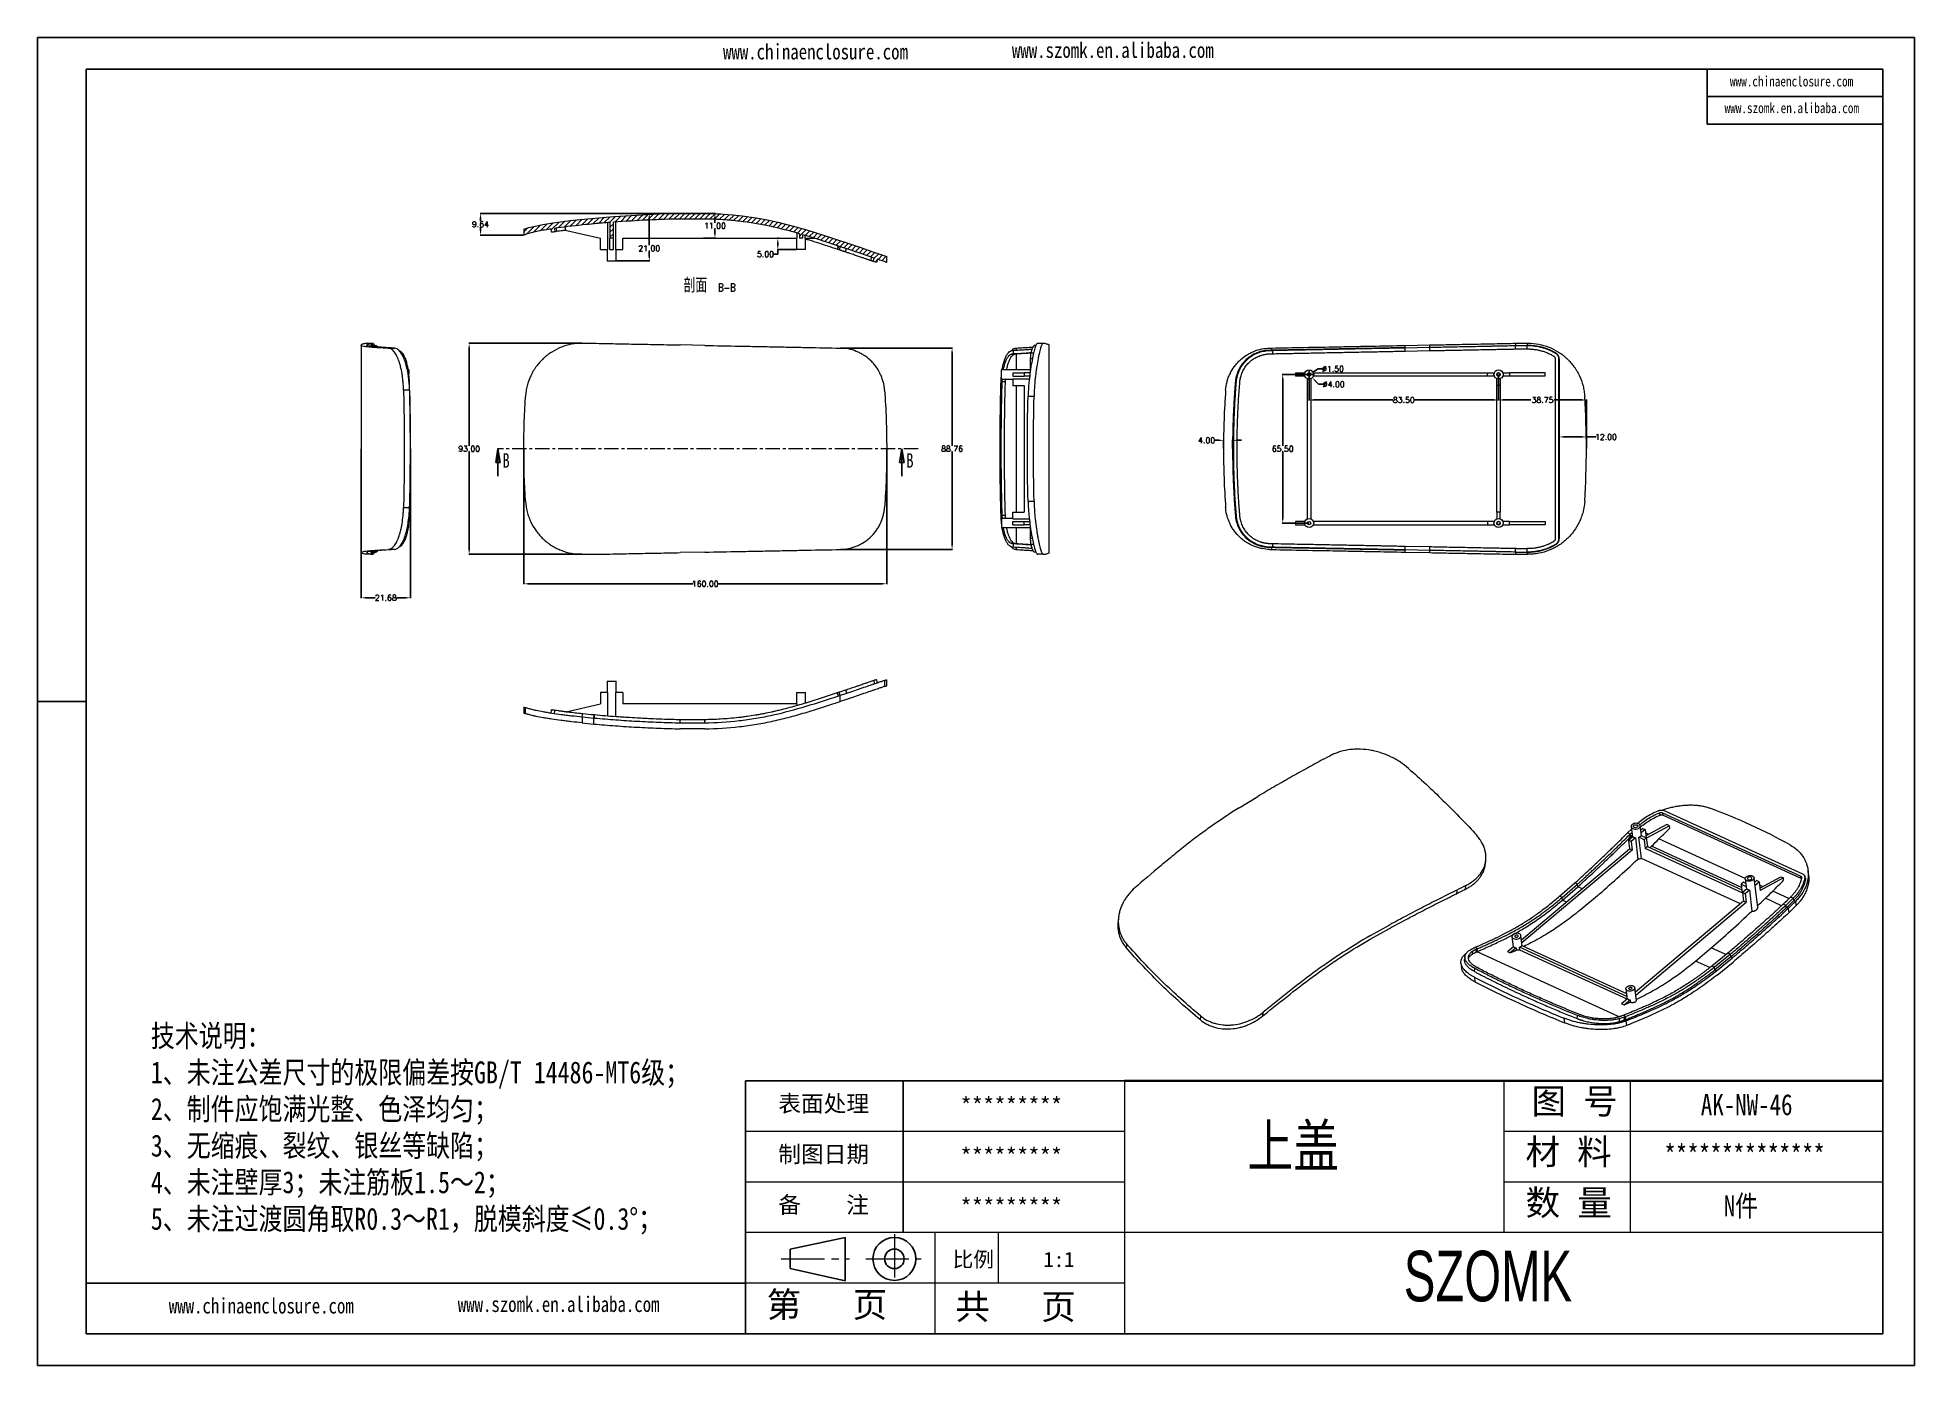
# Model space of a CAD drawing. Header units: inches. Extents: x 1181 to 2938, y 573 to 1158.
# Drawn here: x 2111 to 2938, y 573 to 1158 of the extents above; entities that cross this region are included whole.
import ezdxf

# ---------------------------------------------------------------- set-up
doc = ezdxf.new("R2010")
doc.units = ezdxf.units.IN
doc.linetypes.add('CENTER', pattern=[10.16, 6.35, -1.27, 1.27, -1.27])
doc.linetypes.add('CENTER2', pattern=[28.575, 19.05, -3.175, 3.175, -3.175])
doc.layers.add('文字', color=81, linetype='Continuous')
for name, color, linetype, lineweight in [('粗实线', 7, 'Continuous', 30), ('细实线', 3, 'Continuous', 9), ('细点划线', 2, 'CENTER2', 9)]:
    doc.layers.add(name, color=color, linetype=linetype, lineweight=lineweight)
doc.styles.add('SLDTEXTSTYLE0', font='TXT', dxfattribs={"width": 0.75})
doc.styles.add('SLDTEXTSTYLE1', font='TXT', dxfattribs={"width": 0.75, "bigfont": 'bigfont'})
doc.styles.add('SLDTEXTSTYLE3', font='TXT', dxfattribs={"width": 0.75, "bigfont": 'bigfont'})
doc.styles.get("Standard").update_dxf_attribs({"font": 'txt', "bigfont": 'gbcbig.shx'})
doc.styles.add('宋体', font='', dxfattribs={"width": 0.8, "height": 3.5})
doc.styles.add('长仿宋', font='', dxfattribs={"width": 0.7, "height": 4})
doc.styles.get('宋体').set_extended_font_data('SimSun')
doc.styles.get('长仿宋').set_extended_font_data('SimSun')
doc.dimstyles.new('2.5', dxfattribs={"dimtxt": 2.5, "dimasz": 2, "dimexe": 0.18, "dimexo": 0.0625, "dimgap": 0.09, "dimtad": 0, "dimtih": 1, "dimtoh": 1, "dimzin": 0, "dimdsep": 46, "dimtxsty": 'Standard', "dimcen": 2, "dimadec": 0, "dimazin": 0, "dimtfac": 1, "dimtofl": 0, "dimtmove": 0, "dimatfit": 3, "dimfxl": 1, "dimtolj": 1, "dimtzin": 0, "dimarcsym": 0})

msp = doc.modelspace()

# ---------------------------------------------------------------- texts
at = {"color": 7, "linetype": 'Continuous', "char_height": 6.35, "attachment_point": 1, "style": 'SLDTEXTSTYLE0'}
for insert in [(2315.583, 974.906), (2493.629, 974.906)]:
    msp.add_mtext('B', dxfattribs=dict(at, insert=insert))
at = {"char_height": 7.33053, "width": 4166.30665, "attachment_point": 1}
for s, insert in [('{\\fSimHei|b0|i0|c134|p49;表面处理}', (2437.236, 692.013)), ('{\\fSimHei|b0|i0|c134|p49;*********}', (2517.524, 691.071)), ('{\\fSimHei|b0|i0|c134|p49;制图日期}', (2437.236, 669.723)), ('{\\fSimHei|b0|i0|c134|p49;*********}', (2517.524, 668.781)), ('{\\fSimHei|b0|i0|c134|p49;备    注}', (2437.236, 647.433)), ('{\\fSimHei|b0|i0|c134|p49;*********}', (2517.524, 646.49))]:
    msp.add_mtext(s, dxfattribs=dict(at, insert=insert))
at = {"layer": '文字', "color": 0, "attachment_point": 1, "style": '宋体'}
for s, insert, char_height, width in [('www.chinaenclosure.com', (2412.855, 1155.267), 6.81091, 119.66116), ('www.szomk.en.alibaba.com', (2540.248, 1155.942), 6.81091, 119.66116), ('www.chinaenclosure.com', (2856.803, 1141.081), 4.54061, 79.7741), ('www.szomk.en.alibaba.com', (2854.43, 1129.323), 4.54061, 79.7741), ('{\\H1.111x;技术说明：\\P1、未注公差尺寸的极限偏差按GB/T 14486-MT6级；\\P2、制件应饱满光整、色泽均匀；\\P3、无缩痕、裂纹、银丝等缺陷；\\P4、未注壁厚3；未注筋板1.5～2；\\P5、未注过渡圆角取R0.3～R1，脱模斜度≤0.3%%D；}', (2160.597, 723.041), 8.70713, 317.14289), ('{\\H1.111x;AK-NW-46}', (2843.965, 692.517), 8.35884, 96.63763), ('上盖', (2643.984, 679.096), 18.5752, 237.47736), ('{\\H1.111x;**************}', (2827.887, 670.227), 8.35884, 96.63763), ('{\\H1.111x;N件}', (2854.076, 647.936), 8.35884, 96.63763), ('www.chinaenclosure.com', (2168.515, 602.656), 6.81091, 119.66116), ('www.szomk.en.alibaba.com', (2295.908, 603.33), 6.81091, 119.66116)]:
    msp.add_mtext(s, dxfattribs=dict(at, insert=insert, char_height=char_height, width=width))
at = {"layer": '粗实线', "insert": (2713.014, 623.487), "char_height": 22.29025, "width": 249.96311, "attachment_point": 1, "style": '长仿宋'}
msp.add_mtext('{\\fSTXinwei|b0|i0|c134|p2;SZOMK}', dxfattribs=at)
at = {"layer": '细实线', "color": 7, "attachment_point": 1}
for s, insert, char_height, width in [('{\\fSimSun|b0|i0|c134|p54;图 号}', (2769.308, 694.956), 11.14513, 55.72563), ('{\\fSimSun|b0|i0|c134|p54;材 料   }', (2766.665, 672.665), 11.14513, 55.72563), ('{\\fSimSun|b0|i0|c134|p54;数 量}', (2766.719, 650.265), 11.14513, 50.35508), ('{\\fSimSun|b0|i0|c134|p54;比例}', (2514.088, 623.027), 6.68708, 29.35418), ('{\\fSimSun|b0|i0|c134|p54;1:1}', (2554.141, 623.027), 6.68708, 29.35418), ('{\\fSimSun|b0|i0|c134|p54;第   页}', (2432.077, 605.347), 11.14513, 83.58844), ('{\\fSimSun|b0|i0|c134|p54; 共   页}', (2507.651, 604.4), 11.14513, 83.58844)]:
    msp.add_mtext(s, dxfattribs=dict(at, insert=insert, char_height=char_height, width=width))

# ---------------------------------------------------------------- blocks, each defined once
blk = doc.blocks.new('_CLOSED')
at = {"color": 0, "linetype": 'ByBlock', "lineweight": -2}
for p, q in [((-1, 0.166667), (0, 0)), ((-1, 0.166667), (-1, -0.166667)), ((0, 0), (-1, -0.166667)), ((0, 0), (-1, 0))]:
    blk.add_line(p, q, dxfattribs=at)
blk = doc.blocks.new('SW_NOTE_3')
at = {"color": 0, "linetype": 'Continuous', "lineweight": 0, "attachment_point": 2}
for s, insert, char_height, style in [('剖面', (8.33, 8.19), 6.35, 'SLDTEXTSTYLE1'), ('B-B', (22.23, 5.8), 3.5, 'SLDTEXTSTYLE3')]:
    blk.add_mtext(s, dxfattribs=dict(at, insert=insert, char_height=char_height, style=style))
blk = doc.blocks.new('*D71')
at = {"color": 0, "lineweight": -2}
for p, q in [((2671.21, 1009.62), (2659.45, 1009.62)), ((2659.63, 1007.62), (2659.63, 978.21)), ((2659.63, 946.12), (2659.63, 975.53)), ((2671.21, 944.12), (2659.45, 944.12))]:
    blk.add_line(p, q, dxfattribs=at)
at = {"color": 0}
for points in [[(2659.29, 1007.62), (2659.96, 1007.62), (2659.63, 1009.62)], [(2659.29, 946.12), (2659.96, 946.12), (2659.63, 944.12)]]:
    blk.add_solid(points, dxfattribs=at)
at = {"layer": 'Defpoints', "color": 0}
for p in [(2671.27, 1009.62), (2659.63, 944.12), (2671.27, 944.12)]:
    blk.add_point(p, dxfattribs=at)
at = {"color": 0, "insert": (2659.63, 976.87), "char_height": 2.5, "attachment_point": 5}
blk.add_mtext('\\A1;65.50', dxfattribs=at)
blk = doc.blocks.new('*D72')
at = {"color": 0, "lineweight": -2}
for p, q in [((2671.27, 1009.56), (2671.27, 998.19)), ((2754.77, 1009.56), (2754.77, 998.19)), ((2673.27, 998.37), (2708.14, 998.37)), ((2752.77, 998.37), (2717.9, 998.37))]:
    blk.add_line(p, q, dxfattribs=at)
at = {"color": 0}
for points in [[(2673.27, 998.71), (2673.27, 998.04), (2671.27, 998.37)], [(2752.77, 998.71), (2752.77, 998.04), (2754.77, 998.37)]]:
    blk.add_solid(points, dxfattribs=at)
at = {"layer": 'Defpoints', "color": 0}
for p in [(2671.27, 1009.62), (2754.77, 1009.62), (2754.77, 998.37)]:
    blk.add_point(p, dxfattribs=at)
at = {"color": 0, "insert": (2713.02, 998.37), "char_height": 2.5, "attachment_point": 5}
blk.add_mtext('\\A1;83.50', dxfattribs=at)
blk = doc.blocks.new('*D73')
at = {"color": 0, "lineweight": -2}
for p, q in [((2754.77, 1009.56), (2754.77, 998.19)), ((2756.77, 998.37), (2769.06, 998.37)), ((2791.52, 998.37), (2779.24, 998.37)), ((2793.52, 976.93), (2793.52, 998.55))]:
    blk.add_line(p, q, dxfattribs=at)
at = {"color": 0}
for points in [[(2756.77, 998.71), (2756.77, 998.04), (2754.77, 998.37)], [(2791.52, 998.71), (2791.52, 998.04), (2793.52, 998.37)]]:
    blk.add_solid(points, dxfattribs=at)
at = {"layer": 'Defpoints', "color": 0}
for p in [(2754.77, 1009.62), (2793.52, 998.37), (2793.52, 976.87)]:
    blk.add_point(p, dxfattribs=at)
at = {"color": 0, "insert": (2774.15, 998.37), "char_height": 2.5, "attachment_point": 5}
blk.add_mtext('\\A1;38.75', dxfattribs=at)
blk = doc.blocks.new('*D74')
at = {"color": 0, "lineweight": -2}
for p, q in [((2325.02, 976.81), (2325.02, 917.2)), ((2485.02, 976.81), (2485.02, 917.2)), ((2327.02, 917.38), (2399.72, 917.38)), ((2483.02, 917.38), (2410.32, 917.38))]:
    blk.add_line(p, q, dxfattribs=at)
at = {"color": 0}
for points in [[(2327.02, 917.72), (2327.02, 917.05), (2325.02, 917.38)], [(2483.02, 917.72), (2483.02, 917.05), (2485.02, 917.38)]]:
    blk.add_solid(points, dxfattribs=at)
at = {"layer": 'Defpoints', "color": 0}
for p in [(2325.02, 976.87), (2485.02, 976.87), (2485.02, 917.38)]:
    blk.add_point(p, dxfattribs=at)
at = {"color": 0, "insert": (2405.02, 917.38), "char_height": 2.5, "attachment_point": 5}
blk.add_mtext('\\A1;160.00', dxfattribs=at)
blk = doc.blocks.new('*D75')
at = {"color": 0, "lineweight": -2}
for p, q in [((2464.6, 1021.25), (2514.03, 1021.25)), ((2513.85, 1019.25), (2513.85, 978.21)), ((2513.85, 934.49), (2513.85, 975.53)), ((2464.6, 932.49), (2514.03, 932.49))]:
    blk.add_line(p, q, dxfattribs=at)
at = {"color": 0}
for points in [[(2513.51, 1019.25), (2514.18, 1019.25), (2513.85, 1021.25)], [(2513.51, 934.49), (2514.18, 934.49), (2513.85, 932.49)]]:
    blk.add_solid(points, dxfattribs=at)
at = {"layer": 'Defpoints', "color": 0}
for p in [(2464.54, 1021.25), (2513.85, 1021.25), (2464.54, 932.49)]:
    blk.add_point(p, dxfattribs=at)
at = {"color": 0, "insert": (2513.85, 976.87), "char_height": 2.5, "attachment_point": 5}
blk.add_mtext('\\A1;88.76', dxfattribs=at)
blk = doc.blocks.new('*D76')
at = {"color": 0, "lineweight": -2}
for p, q in [((2350.64, 1023.37), (2300.76, 1023.37)), ((2300.94, 1021.37), (2300.94, 978.21)), ((2300.94, 932.37), (2300.94, 975.53)), ((2350.64, 930.37), (2300.76, 930.37))]:
    blk.add_line(p, q, dxfattribs=at)
at = {"color": 0}
for points in [[(2300.61, 1021.37), (2301.27, 1021.37), (2300.94, 1023.37)], [(2300.61, 932.37), (2301.27, 932.37), (2300.94, 930.37)]]:
    blk.add_solid(points, dxfattribs=at)
at = {"layer": 'Defpoints', "color": 0}
for p in [(2300.94, 1023.37), (2350.71, 1023.37), (2350.71, 930.37)]:
    blk.add_point(p, dxfattribs=at)
at = {"color": 0, "insert": (2300.94, 976.87), "char_height": 2.5, "attachment_point": 5}
blk.add_mtext('\\A1;93.00', dxfattribs=at)
blk = doc.blocks.new('*D77')
at = {"color": 0, "lineweight": -2}
for p, q in [((2399.38, 1080.62), (2305.76, 1080.62)), ((2305.94, 1078.62), (2305.94, 1077.14)), ((2324.96, 1070.98), (2305.76, 1070.98)), ((2305.94, 1072.98), (2305.94, 1074.46))]:
    blk.add_line(p, q, dxfattribs=at)
at = {"color": 0}
for points in [[(2305.61, 1078.62), (2306.27, 1078.62), (2305.94, 1080.62)], [(2305.61, 1072.98), (2306.27, 1072.98), (2305.94, 1070.98)]]:
    blk.add_solid(points, dxfattribs=at)
at = {"layer": 'Defpoints', "color": 0}
for p in [(2399.44, 1080.62), (2305.94, 1070.98), (2325.02, 1070.98)]:
    blk.add_point(p, dxfattribs=at)
at = {"color": 0, "insert": (2305.94, 1075.8), "char_height": 2.5, "attachment_point": 5}
blk.add_mtext('\\A1;9.64', dxfattribs=at)
blk = doc.blocks.new('*D78')
at = {"color": 0, "lineweight": -2}
for p, q in [((2399.38, 1080.62), (2380.16, 1080.62)), ((2380.34, 1078.62), (2380.34, 1066.54)), ((2365.83, 1059.62), (2380.52, 1059.62)), ((2380.34, 1061.62), (2380.34, 1063.86))]:
    blk.add_line(p, q, dxfattribs=at)
at = {"color": 0}
for points in [[(2380, 1078.62), (2380.67, 1078.62), (2380.34, 1080.62)], [(2380, 1061.62), (2380.67, 1061.62), (2380.34, 1059.62)]]:
    blk.add_solid(points, dxfattribs=at)
at = {"layer": 'Defpoints', "color": 0}
for p in [(2380.34, 1080.62), (2399.44, 1080.62), (2365.77, 1059.62)]:
    blk.add_point(p, dxfattribs=at)
at = {"color": 0, "insert": (2380.34, 1065.2), "char_height": 2.5, "attachment_point": 5}
blk.add_mtext('\\A1;21.00', dxfattribs=at)
blk = doc.blocks.new('*D79')
at = {"color": 0, "lineweight": -2}
for p, q in [((2437.61, 1069.62), (2436.83, 1069.62)), ((2437.01, 1067.62), (2437.01, 1066.62)), ((2437.01, 1062.62), (2435.01, 1062.62)), ((2445.21, 1064.62), (2436.83, 1064.62)), ((2437.01, 1064.62), (2437.01, 1062.62))]:
    blk.add_line(p, q, dxfattribs=at)
at = {"color": 0}
for points in [[(2436.68, 1067.62), (2437.35, 1067.62), (2437.01, 1069.62)], [(2436.68, 1066.62), (2437.35, 1066.62), (2437.01, 1064.62)]]:
    blk.add_solid(points, dxfattribs=at)
at = {"layer": 'Defpoints', "color": 0}
for p in [(2437.67, 1069.62), (2437.01, 1064.62), (2445.27, 1064.62)]:
    blk.add_point(p, dxfattribs=at)
at = {"color": 0, "insert": (2431.59, 1062.62), "char_height": 2.5, "attachment_point": 5}
blk.add_mtext('\\A1;5.00', dxfattribs=at)
blk = doc.blocks.new('*D80')
at = {"color": 0, "lineweight": -2}
for p, q in [((2399.5, 1080.62), (2409.49, 1080.62)), ((2409.31, 1078.62), (2409.31, 1076.46)), ((2404.24, 1069.62), (2409.49, 1069.62)), ((2409.31, 1071.62), (2409.31, 1073.78))]:
    blk.add_line(p, q, dxfattribs=at)
at = {"color": 0}
for points in [[(2408.98, 1078.62), (2409.64, 1078.62), (2409.31, 1080.62)], [(2408.98, 1071.62), (2409.64, 1071.62), (2409.31, 1069.62)]]:
    blk.add_solid(points, dxfattribs=at)
at = {"layer": 'Defpoints', "color": 0}
for p in [(2399.44, 1080.62), (2409.31, 1080.62), (2404.17, 1069.62)]:
    blk.add_point(p, dxfattribs=at)
at = {"color": 0, "insert": (2409.31, 1075.12), "char_height": 2.5, "attachment_point": 5}
blk.add_mtext('\\A1;11.00', dxfattribs=at)
blk = doc.blocks.new('*D81')
at = {"color": 0, "lineweight": -2}
for p, q in [((2669.27, 1009.62), (2673.27, 1009.62)), ((2671.27, 1007.62), (2671.27, 1011.62)), ((2675.44, 1005.3), (2674.05, 1006.74)), ((2677.44, 1005.3), (2675.44, 1005.3))]:
    blk.add_line(p, q, dxfattribs=at)
at = {"color": 0}
blk.add_solid([(2674.29, 1006.97), (2673.81, 1006.51), (2672.66, 1008.18)], dxfattribs=at)
at = {"layer": 'Defpoints', "color": 0}
for p in [(2669.88, 1011.06), (2672.66, 1008.18)]:
    blk.add_point(p, dxfattribs=at)
at = {"color": 0, "insert": (2682.12, 1005.3), "char_height": 2.5, "attachment_point": 5}
blk.add_mtext('\\A1;∅4.00', dxfattribs=at)
blk = doc.blocks.new('*D82')
at = {"color": 0, "lineweight": -2}
for p, q in [((2669.27, 1009.62), (2673.27, 1009.62)), ((2671.27, 1007.62), (2671.27, 1011.62)), ((2675.33, 1012.1), (2673.62, 1011.05)), ((2677.33, 1012.1), (2675.33, 1012.1))]:
    blk.add_line(p, q, dxfattribs=at)
at = {"color": 0}
blk.add_solid([(2673.45, 1011.34), (2673.79, 1010.77), (2671.91, 1010.01)], dxfattribs=at)
at = {"layer": 'Defpoints', "color": 0}
for p in [(2671.91, 1010.01), (2670.63, 1009.23)]:
    blk.add_point(p, dxfattribs=at)
at = {"color": 0, "insert": (2681.79, 1012.1), "char_height": 2.5, "attachment_point": 5}
blk.add_mtext('\\A1;∅1.50', dxfattribs=at)
blk = doc.blocks.new('*D84')
at = {"color": 0, "lineweight": -2}
for p, q in [((2631.52, 980.6), (2629.52, 980.6)), ((2633.52, 976.93), (2633.52, 980.78)), ((2637.52, 976.93), (2637.52, 980.78)), ((2639.52, 980.6), (2641.52, 980.6))]:
    blk.add_line(p, q, dxfattribs=at)
at = {"color": 0}
for points in [[(2631.52, 980.93), (2631.52, 980.26), (2633.52, 980.6)], [(2639.52, 980.93), (2639.52, 980.26), (2637.52, 980.6)]]:
    blk.add_solid(points, dxfattribs=at)
at = {"layer": 'Defpoints', "color": 0}
for p in [(2633.52, 980.6), (2633.52, 976.87), (2637.52, 976.87)]:
    blk.add_point(p, dxfattribs=at)
at = {"color": 0, "insert": (2626.1, 980.6), "char_height": 2.5, "attachment_point": 5}
blk.add_mtext('\\A1;4.00', dxfattribs=at)
blk = doc.blocks.new('*D85')
at = {"color": 0, "lineweight": -2}
for p, q in [((2781.52, 976.93), (2781.52, 982.28)), ((2783.52, 982.1), (2791.52, 982.1)), ((2793.52, 976.93), (2793.52, 982.28)), ((2793.52, 982.1), (2797.88, 982.1))]:
    blk.add_line(p, q, dxfattribs=at)
at = {"color": 0}
for points in [[(2783.52, 982.43), (2783.52, 981.76), (2781.52, 982.1)], [(2791.52, 982.43), (2791.52, 981.76), (2793.52, 982.1)]]:
    blk.add_solid(points, dxfattribs=at)
at = {"layer": 'Defpoints', "color": 0}
for p in [(2781.52, 976.87), (2793.52, 982.1), (2793.52, 976.87)]:
    blk.add_point(p, dxfattribs=at)
at = {"color": 0, "insert": (2802.13, 982.1), "char_height": 2.5, "attachment_point": 5}
blk.add_mtext('\\A1;12.00', dxfattribs=at)
blk = doc.blocks.new('*D86')
at = {"color": 0, "lineweight": -2}
for p, q in [((2253.34, 976.81), (2253.34, 911.03)), ((2275.02, 976.81), (2275.02, 911.03)), ((2255.34, 911.21), (2259.51, 911.21)), ((2273.02, 911.21), (2268.85, 911.21))]:
    blk.add_line(p, q, dxfattribs=at)
at = {"color": 0}
for points in [[(2255.34, 911.54), (2255.34, 910.88), (2253.34, 911.21)], [(2273.02, 911.54), (2273.02, 910.88), (2275.02, 911.21)]]:
    blk.add_solid(points, dxfattribs=at)
at = {"layer": 'Defpoints', "color": 0}
for p in [(2253.34, 976.87), (2275.02, 976.87), (2275.02, 911.21)]:
    blk.add_point(p, dxfattribs=at)
at = {"color": 0, "insert": (2264.18, 911.21), "char_height": 2.5, "attachment_point": 5}
blk.add_mtext('\\A1;21.68', dxfattribs=at)

# ---------------------------------------------------------------- dimensions: what is measured, and where the dimension line sits
for base, p1, p2, picture, middle in [((2305.94, 1070.975), (2399.438, 1080.617), (2325.018, 1070.975), '*D77', (2305.94, 1075.796)), ((2409.31, 1080.617), (2404.174, 1069.617), (2399.438, 1080.617), '*D80', (2409.31, 1075.117)), ((2437.015, 1064.617), (2437.668, 1069.617), (2445.268, 1064.617), '*D79', (2431.591, 1062.617)), ((2300.94, 1023.368), (2350.705, 930.368), (2350.705, 1023.368), '*D76', (2300.94, 976.868)), ((2513.847, 1021.246), (2464.538, 932.49), (2464.538, 1021.246), '*D75', (2513.847, 976.868)), ((2659.627, 944.118), (2671.273, 1009.618), (2671.273, 944.118), '*D71', (2659.627, 976.868))]:
    dim = msp.add_linear_dim(base=base, p1=p1, p2=p2, angle=90, dimstyle='2.5')
    dim.commit()
    dim.dimension.update_dxf_attribs({"geometry": picture, "text_midpoint": middle})
dim = msp.add_linear_dim(base=(2380.335, 1080.617), p1=(2365.768, 1059.617), p2=(2399.438, 1080.617), angle=90, dimstyle='2.5')
dim.commit()
dim.dimension.update_dxf_attribs({"geometry": '*D78', "text_midpoint": (2380.335, 1065.197), "dimtype": 160})
for p1, p2, picture, middle in [((2670.633, 1009.227), (2671.913, 1010.009), '*D82', (2681.791, 1012.096)), ((2669.883, 1011.056), (2672.663, 1008.18), '*D81', (2682.117, 1005.304))]:
    dim = msp.add_diameter_dim_2p(p1=p1, p2=p2, dimstyle='2.5')
    dim.commit()
    dim.dimension.update_dxf_attribs({"geometry": picture, "text_midpoint": middle})
for base, p1, p2, picture, middle in [((2754.773, 998.375), (2671.273, 1009.618), (2754.773, 1009.618), '*D72', (2713.023, 998.375)), ((2793.523, 998.375), (2754.773, 1009.618), (2793.523, 976.868), '*D73', (2774.148, 998.375)), ((2275.019, 911.208), (2253.34, 976.868), (2275.019, 976.868), '*D86', (2264.18, 911.208)), ((2485.018, 917.384), (2325.018, 976.868), (2485.018, 976.868), '*D74', (2405.018, 917.384)), ((2633.523, 980.598), (2637.523, 976.868), (2633.523, 976.868), '*D84', (2626.1, 980.598))]:
    dim = msp.add_linear_dim(base=base, p1=p1, p2=p2, dimstyle='2.5')
    dim.commit()
    dim.dimension.update_dxf_attribs({"geometry": picture, "text_midpoint": middle})
dim = msp.add_linear_dim(base=(2793.523, 982.096), p1=(2781.523, 976.868), p2=(2793.523, 976.868), dimstyle='2.5')
dim.commit()
dim.dimension.update_dxf_attribs({"geometry": '*D85', "text_midpoint": (2802.133, 982.096), "dimtype": 160})

# ---------------------------------------------------------------- hatches: boundary and pattern name
at = {"linetype": 'Continuous', "lineweight": 0}
h = msp.add_hatch(dxfattribs=at)
h.set_pattern_fill('ANSI31', color=4, scale=0.5, style=0)
h.set_pattern_definition([(45, (0, 15.9233), (-1.122532, 1.122532), [])])
edge = h.paths.add_edge_path(flags=0)
edge.add_line((2479.516, 1060.87), (2479.033, 1059.45))
edge.add_spline(control_points=[(2479.033, 1059.45), (2479.534, 1059.279), (2480.035, 1059.109), (2480.535, 1058.938)], knot_values=[0.0166373, 0.0166373, 0.0166373, 0.0166373, 0.0182245, 0.0182245, 0.0182245, 0.0182245], weights=[1, 1, 1, 1], degree=3, periodic=0)
edge.add_line((2480.535, 1058.938), (2481.018, 1060.359))
edge.add_spline(control_points=[(2481.018, 1060.359), (2482.323, 1059.915), (2483.656, 1059.462), (2485.018, 1059)], knot_values=[0.8947239, 0.8947239, 0.8947239, 0.8947239, 1.0781393, 1.0781393, 1.0781393, 1.0781393], weights=[1, 1, 1, 1], degree=3, periodic=0)
edge.add_line((2485.018, 1059), (2485.018, 1061.64))
edge.add_spline(control_points=[(2485.018, 1061.64), (2451.442, 1073.034), (2434.251, 1079.395), (2407.77, 1080.555), (2404.903, 1080.617)], knot_values=[0.0003332, 0.0003332, 0.0003332, 0.0003332, 0.505522, 0.5616911, 0.5616911, 0.5616911, 0.5616911], weights=[1, 1, 1, 1, 1], degree=3, periodic=0)
edge.add_line((2404.903, 1080.617), (2393.973, 1080.617))
edge.add_spline(control_points=[(2393.973, 1080.617), (2370.777, 1080.203), (2335.751, 1077.446), (2325.018, 1073.657)], knot_values=[0.6262691, 0.6262691, 0.6262691, 0.6262691, 0.9987031, 0.9987031, 0.9987031, 0.9987031], weights=[1, 1, 1, 1], degree=3, periodic=0)
edge.add_line((2325.018, 1073.657), (2325.018, 1070.975))
edge.add_spline(control_points=[(2325.018, 1070.975), (2326.236, 1071.502), (2328.24, 1072.07), (2332.463, 1072.974), (2334.382, 1073.326), (2336.662, 1073.692), (2336.84, 1073.72), (2337.018, 1073.748)], knot_values=[-0.1276817, -0.1276817, -0.1276817, -0.1276817, 0.25, 0.25, 0.5, 0.5, 0.520938, 0.520938, 0.520938, 0.520938], weights=[1, 1, 1, 1, 1, 1, 1, 1], degree=3, periodic=0)
edge.add_line((2337.018, 1073.748), (2337.251, 1072.266))
edge.add_spline(control_points=[(2337.251, 1072.266), (2337.747, 1072.344), (2338.243, 1072.42), (2338.739, 1072.494)], knot_values=[0, 0, 0, 0, 0.0015043, 0.0015043, 0.0015043, 0.0015043], weights=[1, 1, 1, 1], degree=3, periodic=0)
edge.add_line((2338.739, 1072.494), (2338.518, 1073.977))
edge.add_spline(control_points=[(2338.518, 1073.977), (2342.254, 1074.533), (2346.475, 1075.048), (2350.962, 1075.511)], knot_values=[0.578401, 0.578401, 0.578401, 0.578401, 1, 1, 1, 1], weights=[1, 1, 1, 1], degree=3, periodic=0)
edge.add_spline(control_points=[(2350.962, 1075.511), (2352.651, 1075.686), (2354.377, 1075.853), (2356.13, 1076.013)], knot_values=[0, 0, 0, 0, 1, 1, 1, 1], weights=[1, 1, 1, 1], degree=3, periodic=0)
edge.add_spline(control_points=[(2356.13, 1076.013), (2358.39, 1076.219), (2360.694, 1076.412), (2363.018, 1076.591)], knot_values=[0, 0, 0, 0, 0.1787733, 0.1787733, 0.1787733, 0.1787733], weights=[1, 1, 1, 1], degree=3, periodic=0)
edge.add_line((2363.018, 1076.591), (2363.018, 1069.617))
edge.add_line((2363.018, 1069.617), (2364.518, 1069.617))
edge.add_line((2364.518, 1069.617), (2364.518, 1076.705))
edge.add_spline(control_points=[(2364.518, 1076.705), (2374.73, 1077.465), (2385.228, 1077.96), (2393.996, 1078.117)], knot_values=[0.2171637, 0.2171637, 0.2171637, 0.2171637, 1, 1, 1, 1], weights=[1, 1, 1, 1], degree=3, periodic=0)
edge.add_line((2393.996, 1078.117), (2404.876, 1078.117))
edge.add_spline(control_points=[(2404.876, 1078.117), (2407.685, 1078.056), (2410.277, 1077.942), (2415.276, 1077.615), (2417.682, 1077.401), (2424.724, 1076.602), (2429.186, 1075.862), (2437.855, 1074.008), (2442.053, 1072.928), (2446.518, 1071.641)], knot_values=[0, 0, 0, 0, 0.125, 0.125, 0.25, 0.25, 0.5, 0.5, 0.729582, 0.729582, 0.729582, 0.729582], weights=[1, 1, 1, 1, 1, 1, 1, 1, 1, 1], degree=3, periodic=0)
edge.add_line((2446.518, 1071.641), (2446.518, 1069.617))
edge.add_line((2446.518, 1069.617), (2448.018, 1069.617))
edge.add_line((2448.018, 1069.617), (2448.018, 1071.203))
edge.add_spline(control_points=[(2448.018, 1071.203), (2452.847, 1069.781), (2458.005, 1068.12), (2463.748, 1066.206)], knot_values=[0.7551165, 0.7551165, 0.7551165, 0.7551165, 1, 1, 1, 1], weights=[1, 1, 1, 1], degree=3, periodic=0)
edge.add_spline(control_points=[(2463.748, 1066.206), (2468.547, 1064.607), (2473.754, 1062.83), (2479.516, 1060.87)], knot_values=[0, 0, 0, 0, 0.8237288, 0.8237288, 0.8237288, 0.8237288], weights=[1, 1, 1, 1], degree=3, periodic=0)

# ---------------------------------------------------------------- linework, layer by layer
for p, q in [((2110.635, 1158.076), (2938.16, 1158.076)), ((2110.635, 1158.076), (2110.635, 572.957)), ((2938.16, 1158.076), (2938.16, 572.957)), ((2132.048, 1144.144), (2924.229, 1144.144)), ((2132.048, 1144.144), (2132.048, 586.888)), ((2846.832, 1144.144), (2846.832, 1119.958)), ((2924.229, 1144.144), (2924.229, 586.888)), ((2846.832, 1132.051), (2924.229, 1132.051)), ((2846.832, 1119.958), (2924.229, 1119.958)), ((2132.048, 865.516), (2110.635, 865.516)), ((2110.635, 843.845), (2110.635, 572.957)), ((2589.875, 698.339), (2422.698, 698.339)), ((2422.698, 586.888), (2422.698, 698.339)), ((2492.355, 631.469), (2492.355, 698.339)), ((2422.698, 609.178), (2132.048, 609.178)), ((2132.048, 586.888), (2924.229, 586.888)), ((2110.635, 572.957), (2938.16, 572.957)), ((2110.635, 572.957), (2493.748, 572.957))]:
    msp.add_line(p, q)
at = {"color": 7, "linetype": 'Continuous', "lineweight": 15}
for p, q in [((2361.914, 1076.505), (2361.914, 1064.617)), ((2363.018, 1076.591), (2363.018, 1069.617)), ((2364.518, 1069.617), (2364.518, 1076.705)), ((2365.622, 1064.617), (2365.622, 1076.786)), ((2393.973, 1080.617), (2404.903, 1080.617)), ((2404.876, 1078.117), (2393.996, 1078.117)), ((2325.018, 1073.657), (2325.018, 1070.975)), ((2337.251, 1072.266), (2337.018, 1073.748)), ((2338.518, 1073.977), (2338.739, 1072.494)), ((2339.255, 1074.086), (2339.47, 1072.601)), ((2343.251, 1074.628), (2343.251, 1073.265)), ((2343.251, 1073.265), (2358.914, 1069.617)), ((2358.914, 1064.617), (2358.914, 1069.617)), ((2364.518, 1069.617), (2363.018, 1069.617)), ((2363.018, 1064.617), (2363.018, 1069.617)), ((2364.518, 1064.617), (2364.518, 1069.617)), ((2368.622, 1069.617), (2445.414, 1069.617)), ((2368.622, 1064.617), (2368.622, 1069.617)), ((2445.268, 1069.617), (2445.268, 1064.617)), ((2445.414, 1071.956), (2445.414, 1069.617)), ((2446.518, 1071.641), (2446.518, 1069.617)), ((2448.018, 1069.617), (2446.518, 1069.617)), ((2448.018, 1069.617), (2448.018, 1071.203)), ((2449.122, 1069.617), (2449.122, 1070.876)), ((2449.122, 1069.617), (2453.234, 1069.617)), ((2449.268, 1064.617), (2449.268, 1069.617)), ((2358.914, 1064.617), (2361.914, 1064.617)), ((2361.768, 1064.617), (2361.768, 1059.617)), ((2365.768, 1059.617), (2361.768, 1059.617)), ((2363.018, 1064.617), (2364.518, 1064.617)), ((2365.622, 1064.617), (2368.622, 1064.617)), ((2365.768, 1059.617), (2365.768, 1064.617)), ((2449.268, 1064.617), (2445.268, 1064.617)), ((2463.699, 1066.222), (2463.225, 1064.799)), ((2463.274, 1064.783), (2463.225, 1064.799)), ((2463.748, 1066.206), (2463.274, 1064.783)), ((2464.49, 1065.959), (2464.014, 1064.536)), ((2467.213, 1065.045), (2466.734, 1063.623)), ((2478.301, 1061.283), (2477.817, 1059.863)), ((2479.033, 1059.45), (2479.516, 1060.87)), ((2480.535, 1058.938), (2479.033, 1059.45)), ((2481.018, 1060.359), (2480.535, 1058.938)), ((2485.018, 1059), (2485.018, 1061.64)), ((2253.34, 1022.411), (2253.34, 1022.624)), ((2253.34, 1022.411), (2253.34, 931.325)), ((2255.455, 1023.368), (2257.966, 1023.368)), ((2255.84, 1022.412), (2255.84, 1022.624)), ((2257.945, 1022.363), (2257.945, 1023.364)), ((2257.945, 1022.363), (2257.947, 1022.364)), ((2257.945, 1022.363), (2259.439, 1022.363)), ((2257.947, 1022.364), (2259.44, 1022.364)), ((2257.966, 1022.368), (2259.459, 1022.368)), ((2258.446, 1022.368), (2258.446, 1023.368)), ((2259.439, 1022.363), (2259.44, 1022.364)), ((2265.38, 1021.246), (2268.015, 1021.246)), ((2270.423, 1019.956), (2270.172, 1020.03)), ((2404.903, 1022.411), (2393.973, 1022.624)), ((2541.124, 1018.48), (2539.703, 1018.48)), ((2542.038, 1018.747), (2540.615, 1018.747)), ((2540.862, 1020.262), (2540.869, 1020.262)), ((2540.862, 1018.761), (2540.862, 1020.262)), ((2540.862, 1018.761), (2540.879, 1018.762)), ((2542.285, 1018.761), (2540.862, 1018.761)), ((2542.302, 1018.762), (2540.879, 1018.762)), ((2542.285, 1018.761), (2542.302, 1018.762)), ((2550.779, 1022.368), (2550.072, 1022.368)), ((2551.564, 1023.368), (2554.077, 1023.368)), ((2556.697, 931.112), (2556.697, 1022.624)), ((2651.066, 1019.956), (2651.545, 1019.956)), ((2654.023, 1020.246), (2654.498, 1020.246)), ((2654.794, 1020.262), (2654.794, 1021.262)), ((2654.794, 1020.262), (2654.813, 1020.262)), ((2654.794, 1020.262), (2655.268, 1020.262)), ((2654.813, 1020.262), (2655.288, 1020.262)), ((2655.268, 1018.761), (2655.268, 1020.262)), ((2655.268, 1020.262), (2655.288, 1020.262)), ((2655.268, 1018.761), (2655.317, 1018.762)), ((2713.666, 1022.412), (2724.546, 1022.624)), ((2713.666, 1021.411), (2713.666, 1022.412)), ((2713.683, 1021.412), (2724.532, 1021.624)), ((2713.683, 1019.911), (2713.683, 1021.411)), ((2713.683, 1019.911), (2724.532, 1020.123)), ((2724.532, 1021.624), (2724.538, 1021.624)), ((2724.532, 1020.124), (2724.532, 1021.624)), ((2724.532, 1020.124), (2724.568, 1020.125)), ((2724.546, 1021.624), (2724.546, 1022.624)), ((2724.546, 1020.124), (2724.595, 1020.125)), ((2724.595, 1020.125), (2724.568, 1020.125)), ((2762.276, 1022.363), (2762.295, 1022.364)), ((2762.276, 1020.863), (2762.276, 1022.363)), ((2762.276, 1020.863), (2762.325, 1020.864)), ((2762.412, 1020.863), (2762.276, 1020.863)), ((2762.462, 1020.864), (2762.325, 1020.864)), ((2762.412, 1022.363), (2762.412, 1023.364)), ((2762.412, 1020.863), (2762.462, 1020.864)), ((2767.425, 1020.868), (2767.425, 1022.368)), ((2767.58, 1022.368), (2767.58, 1023.368)), ((2767.836, 1022.368), (2767.681, 1022.368)), ((2780.05, 1019.028), (2779.83, 1019.028)), ((2274.34, 1011.618), (2274.118, 1011.618)), ((2274.34, 1011.618), (2274.34, 1009.937)), ((2548.346, 1011.618), (2535.697, 1011.618)), ((2535.697, 1009.618), (2535.697, 1011.618)), ((2535.697, 1007.618), (2535.697, 1009.618)), ((2540.697, 1010.368), (2540.697, 1008.868)), ((2540.697, 1010.368), (2545.697, 1010.368)), ((2545.697, 1010.368), (2545.697, 1008.868)), ((2548.237, 1010.368), (2545.697, 1010.368)), ((2548.346, 1016.446), (2548.346, 1011.172)), ((2665.308, 1010.368), (2665.308, 1008.868)), ((2665.308, 1010.368), (2669.419, 1010.368)), ((2673.127, 1010.368), (2749.919, 1010.368)), ((2749.919, 1008.868), (2749.919, 1010.368)), ((2749.919, 1010.368), (2752.919, 1010.368)), ((2756.627, 1010.368), (2759.627, 1010.368)), ((2759.627, 1010.368), (2759.627, 1008.868)), ((2775.29, 1010.368), (2759.627, 1010.368)), ((2775.29, 1008.868), (2775.29, 1010.368)), ((2779.803, 1016.446), (2779.803, 937.291)), ((2781.29, 1016.446), (2781.29, 937.291)), ((2781.523, 1016.446), (2781.29, 1016.446)), ((2781.523, 1016.446), (2781.523, 937.291)), ((2274.645, 1002.676), (2272.005, 1002.676)), ((2535.697, 1007.618), (2540.697, 1007.618)), ((2535.942, 1006.303), (2536.018, 1007.618)), ((2537.362, 1006.303), (2535.942, 1006.303)), ((2537.362, 1006.303), (2537.438, 1007.618)), ((2540.697, 1008.868), (2545.697, 1008.868)), ((2540.697, 1007.764), (2547.913, 1007.764)), ((2540.697, 1007.764), (2540.697, 1004.764)), ((2540.697, 1004.764), (2545.697, 1004.764)), ((2548.037, 1008.868), (2545.697, 1008.868)), ((2545.697, 1004.764), (2545.697, 948.972)), ((2638.746, 1006.427), (2639.229, 1006.427)), ((2669.419, 1008.868), (2665.308, 1008.868)), ((2670.523, 945.972), (2670.523, 1007.764)), ((2672.023, 1007.764), (2672.023, 945.972)), ((2749.919, 1008.868), (2673.127, 1008.868)), ((2752.919, 1008.868), (2749.919, 1008.868)), ((2754.023, 1004.764), (2754.023, 1007.764)), ((2755.523, 1004.764), (2754.023, 1004.764)), ((2754.023, 948.972), (2754.023, 1004.764)), ((2755.523, 1007.764), (2755.523, 1004.764)), ((2755.523, 1004.764), (2755.523, 948.972)), ((2759.627, 1008.868), (2756.627, 1008.868)), ((2775.29, 1008.868), (2759.627, 1008.868)), ((2549.983, 999.964), (2547.345, 999.964)), ((2547.345, 953.773), (2549.983, 953.773)), ((2272.005, 951.06), (2274.645, 951.06)), ((2274.34, 942.118), (2274.34, 943.8)), ((2540.697, 946.118), (2535.697, 946.118)), ((2535.697, 946.118), (2535.697, 944.118)), ((2535.697, 944.118), (2535.697, 942.118)), ((2536.018, 946.118), (2535.942, 947.433)), ((2537.362, 947.433), (2535.942, 947.433)), ((2537.438, 946.118), (2537.362, 947.433)), ((2540.697, 945.972), (2540.697, 948.972)), ((2540.697, 948.972), (2545.697, 948.972)), ((2540.697, 945.972), (2547.908, 945.972)), ((2540.697, 943.368), (2540.697, 944.868)), ((2540.697, 944.868), (2545.697, 944.868)), ((2545.697, 943.368), (2545.697, 944.868)), ((2545.697, 944.868), (2548.042, 944.868)), ((2638.746, 947.309), (2639.229, 947.309)), ((2665.308, 944.868), (2665.308, 943.368)), ((2669.419, 944.868), (2665.308, 944.868)), ((2749.919, 944.868), (2673.127, 944.868)), ((2749.919, 944.868), (2749.919, 943.368)), ((2752.919, 944.868), (2749.919, 944.868)), ((2755.523, 948.972), (2754.023, 948.972)), ((2754.023, 948.972), (2754.023, 945.972)), ((2755.523, 945.972), (2755.523, 948.972)), ((2759.627, 944.868), (2756.627, 944.868)), ((2759.627, 943.368), (2759.627, 944.868)), ((2759.627, 944.868), (2775.29, 944.868)), ((2775.29, 944.868), (2775.29, 943.368)), ((2274.118, 942.118), (2274.34, 942.118)), ((2535.697, 942.118), (2548.346, 942.118)), ((2541.123, 935.257), (2539.702, 935.257)), ((2540.697, 943.368), (2545.697, 943.368)), ((2548.231, 943.368), (2545.697, 943.368)), ((2548.346, 942.574), (2548.346, 937.291)), ((2665.308, 943.368), (2669.419, 943.368)), ((2673.127, 943.368), (2749.919, 943.368)), ((2749.919, 943.368), (2752.919, 943.368)), ((2756.627, 943.368), (2759.627, 943.368)), ((2775.29, 943.368), (2759.627, 943.368)), ((2781.523, 937.291), (2781.29, 937.291)), ((2253.34, 931.325), (2253.34, 931.112)), ((2257.966, 930.368), (2255.455, 930.368)), ((2255.84, 931.325), (2255.84, 931.112)), ((2257.945, 931.373), (2259.439, 931.373)), ((2257.945, 930.372), (2257.945, 931.373)), ((2257.947, 931.372), (2257.945, 931.373)), ((2257.947, 931.372), (2259.44, 931.372)), ((2257.966, 931.368), (2259.459, 931.368)), ((2258.446, 930.368), (2258.446, 931.368)), ((2259.44, 931.372), (2259.439, 931.373)), ((2268.015, 932.49), (2265.38, 932.49)), ((2270.183, 933.71), (2270.424, 933.78)), ((2404.903, 931.325), (2393.973, 931.112)), ((2542.038, 934.989), (2540.615, 934.989)), ((2540.862, 933.475), (2540.862, 934.975)), ((2540.879, 934.974), (2540.862, 934.975)), ((2542.285, 934.975), (2540.862, 934.975)), ((2540.869, 933.474), (2540.862, 933.475)), ((2542.302, 934.974), (2540.879, 934.974)), ((2542.302, 934.974), (2542.285, 934.975)), ((2550.767, 931.368), (2550.072, 931.368)), ((2554.077, 930.368), (2551.564, 930.368)), ((2651.063, 933.78), (2651.542, 933.78)), ((2654.023, 933.49), (2654.498, 933.49)), ((2654.794, 932.474), (2654.794, 933.475)), ((2654.813, 933.474), (2654.794, 933.475)), ((2654.794, 933.475), (2655.268, 933.475)), ((2654.813, 933.474), (2655.288, 933.474)), ((2655.268, 933.475), (2655.268, 934.975)), ((2655.317, 934.974), (2655.268, 934.975)), ((2655.288, 933.474), (2655.268, 933.475)), ((2713.666, 931.325), (2713.666, 932.325)), ((2713.666, 931.325), (2724.546, 931.112)), ((2713.683, 932.325), (2713.683, 933.825)), ((2724.532, 933.613), (2713.683, 933.825)), ((2724.532, 932.113), (2713.683, 932.324)), ((2724.532, 932.112), (2724.532, 933.613)), ((2724.546, 933.613), (2724.532, 933.612)), ((2724.568, 933.612), (2724.532, 933.612)), ((2724.538, 932.112), (2724.532, 932.112)), ((2724.595, 933.612), (2724.546, 933.613)), ((2724.546, 931.112), (2724.546, 932.112)), ((2724.595, 933.612), (2724.568, 933.612)), ((2762.276, 931.373), (2762.276, 932.873)), ((2762.325, 932.872), (2762.276, 932.873)), ((2762.412, 932.873), (2762.276, 932.873)), ((2762.295, 931.372), (2762.276, 931.373)), ((2762.462, 932.872), (2762.325, 932.872)), ((2762.462, 932.872), (2762.412, 932.873)), ((2762.412, 930.372), (2762.412, 931.373)), ((2767.425, 931.368), (2767.425, 932.868)), ((2767.58, 930.368), (2767.58, 931.368)), ((2767.836, 931.368), (2767.681, 931.368)), ((2780.05, 934.708), (2779.829, 934.708)), ((2361.914, 869.469), (2358.914, 869.469)), ((2358.914, 869.469), (2358.914, 864.469)), ((2361.768, 874.469), (2361.768, 869.469)), ((2361.768, 874.469), (2365.768, 874.469)), ((2361.914, 869.469), (2361.914, 859.09)), ((2365.622, 858.814), (2365.622, 869.469)), ((2368.622, 869.469), (2365.622, 869.469)), ((2365.768, 869.469), (2365.768, 874.469)), ((2368.622, 869.469), (2368.622, 864.469)), ((2445.268, 869.469), (2445.268, 864.469)), ((2445.268, 869.469), (2449.268, 869.469)), ((2449.268, 864.827), (2449.268, 869.469)), ((2463.274, 869.304), (2463.254, 869.297)), ((2463.728, 867.874), (2463.254, 869.297)), ((2463.748, 867.881), (2463.274, 869.304)), ((2464.519, 868.138), (2464.043, 869.561)), ((2466.737, 870.464), (2467.679, 870.782)), ((2467.476, 869.13), (2466.997, 870.552)), ((2479.796, 873.312), (2479.312, 874.732)), ((2481.018, 873.728), (2480.535, 875.148)), ((2484.097, 874.774), (2484.097, 872.134)), ((2485.018, 872.446), (2485.018, 875.086)), ((2325.018, 863.111), (2325.018, 860.429)), ((2325.756, 860.183), (2325.756, 862.821)), ((2337.018, 860.339), (2337.251, 861.82)), ((2338.491, 860.113), (2338.712, 861.597)), ((2343.677, 860.921), (2358.914, 864.469)), ((2445.414, 864.469), (2368.622, 864.469)), ((2445.414, 864.469), (2445.414, 863.698)), ((2464.538, 865.509), (2464.538, 868.144)), ((2350.705, 858.602), (2350.86, 860.094)), ((2350.705, 858.602), (2350.705, 856.089)), ((2355.903, 858.095), (2356.04, 859.588)), ((2355.903, 855.584), (2355.903, 858.095)), ((2356.11, 858.076), (2356.246, 859.57)), ((2356.13, 858.074), (2356.266, 859.568)), ((2356.266, 859.568), (2356.247, 859.57)), ((2404.903, 853.469), (2393.973, 853.469)), ((2393.976, 855.97), (2394.003, 857.469)), ((2393.996, 855.969), (2394.009, 857.469)), ((2404.876, 855.969), (2393.996, 855.969)), ((2394.009, 857.469), (2394.003, 857.469)), ((2404.859, 857.469), (2394.009, 857.469)), ((2404.876, 855.969), (2404.859, 857.469)), ((2640.439, 818.678), (2648.706, 823.723)), ((2828.993, 811.304), (2819.728, 806.289)), ((2825.958, 815.396), (2825.685, 816.422)), ((2827.13, 816.442), (2887.821, 788.665)), ((2827.406, 815.42), (2827.13, 816.442)), ((2827.406, 815.42), (2888.098, 787.642)), ((2828.054, 817.412), (2888.746, 789.635)), ((2830.143, 810.778), (2828.993, 811.304)), ((2811.642, 807.593), (2811.654, 807.605)), ((2812.793, 807.067), (2811.642, 807.593)), ((2811.78, 807.732), (2813.415, 809.321)), ((2812.08, 804.391), (2813.986, 805.995)), ((2813.23, 803.865), (2812.08, 804.391)), ((2812.08, 804.391), (2812.539, 800.547)), ((2812.793, 807.067), (2812.822, 807.097)), ((2813.016, 805.991), (2812.793, 807.067)), ((2813.046, 806.021), (2812.823, 807.097)), ((2812.94, 807.214), (2813.591, 807.847)), ((2813.164, 806.139), (2812.94, 807.215)), ((2813.016, 805.991), (2813.046, 806.021)), ((2813.164, 806.139), (2813.729, 806.687)), ((2815.136, 805.469), (2813.23, 803.865)), ((2813.23, 803.865), (2813.689, 800.021)), ((2813.294, 810.33), (2813.828, 805.862)), ((2815.136, 805.469), (2816.253, 796.113)), ((2817.793, 796.378), (2816.684, 805.671)), ((2818.984, 804.619), (2816.684, 805.671)), ((2817.792, 806.402), (2817.266, 810.804)), ((2817.488, 808.942), (2818.248, 809.581)), ((2817.637, 806.473), (2819.937, 805.42)), ((2819.398, 809.054), (2817.651, 807.584)), ((2818.248, 809.581), (2819.398, 809.054)), ((2819.937, 805.42), (2818.984, 804.619)), ((2818.984, 804.619), (2819.443, 800.774)), ((2819.398, 809.054), (2819.826, 805.471)), ((2819.937, 805.42), (2820.396, 801.576)), ((2830.143, 810.778), (2819.956, 805.264)), ((2830.268, 809.731), (2830.143, 810.778)), ((2748.98, 793.863), (2749.167, 795.502)), ((2764.895, 760.463), (2812.539, 800.547)), ((2813.689, 800.021), (2765.057, 759.105)), ((2813.689, 800.021), (2812.539, 800.547)), ((2861.403, 776.419), (2817.793, 796.378)), ((2820.396, 801.576), (2819.443, 800.774)), ((2862.222, 781.196), (2819.443, 800.774)), ((2820.396, 801.576), (2862.065, 782.505)), ((2822.213, 801.782), (2821.481, 801.079)), ((2863.516, 787.345), (2864.05, 782.876)), ((2869.041, 774.806), (2867.488, 787.819)), ((2868.47, 786.595), (2867.71, 785.956)), ((2869.62, 786.069), (2868.47, 786.595)), ((2869.95, 783.304), (2879.215, 788.319)), ((2880.365, 787.792), (2870.079, 782.225)), ((2879.215, 788.319), (2880.365, 787.792)), ((2880.49, 786.745), (2880.365, 787.792)), ((2888.098, 787.642), (2887.821, 788.665)), ((2888.098, 787.642), (2888.294, 787.518)), ((2890.08, 787.456), (2889.802, 788.466)), ((2890.094, 786.753), (2889.818, 787.776)), ((2891.473, 789.137), (2891.239, 791.091)), ((2736.429, 782.416), (2736.245, 780.798)), ((2740.203, 782.808), (2740.388, 784.428)), ((2781.69, 779.671), (2788.421, 785.545)), ((2782.841, 779.144), (2781.691, 779.67)), ((2782.841, 779.144), (2789.572, 785.018)), ((2782.968, 777.982), (2782.841, 779.144)), ((2782.968, 777.982), (2789.718, 783.872)), ((2784.749, 777.167), (2782.968, 777.982)), ((2788.421, 785.545), (2788.425, 785.548)), ((2789.572, 785.018), (2788.421, 785.545)), ((2789.571, 785.018), (2789.593, 785.038)), ((2789.718, 783.872), (2789.572, 785.018)), ((2789.748, 783.899), (2789.593, 785.038)), ((2789.718, 783.872), (2789.748, 783.899)), ((2791.662, 782.982), (2789.718, 783.872)), ((2798.348, 779.922), (2791.435, 774.107)), ((2862.716, 785.842), (2861.763, 785.04)), ((2861.763, 785.04), (2862.222, 781.196)), ((2861.763, 785.04), (2863.909, 784.058)), ((2864.208, 783.009), (2862.302, 781.406)), ((2862.302, 781.406), (2863.452, 780.879)), ((2862.302, 781.406), (2862.761, 777.562)), ((2863.752, 785.367), (2862.716, 785.842)), ((2863.452, 780.879), (2865.358, 782.483)), ((2863.452, 780.879), (2863.911, 777.035)), ((2865.358, 782.483), (2866.475, 773.127)), ((2867.872, 784.598), (2869.62, 786.069)), ((2869.62, 786.069), (2870.079, 782.225)), ((2884.638, 778.798), (2883.488, 779.324)), ((2885.034, 777.891), (2884.799, 778.955)), ((2587.239, 770.442), (2587.045, 768.74)), ((2862.761, 777.562), (2815.117, 737.477)), ((2815.279, 736.12), (2863.911, 777.035)), ((2862.761, 777.562), (2863.911, 777.035)), ((2880.29, 776.219), (2880.259, 776.189)), ((2881.409, 775.663), (2880.259, 776.189)), ((2881.422, 775.674), (2881.409, 775.663)), ((2881.633, 774.587), (2881.409, 775.663)), ((2881.645, 774.598), (2881.422, 775.674)), ((2881.778, 774.722), (2881.554, 775.798)), ((2881.645, 774.598), (2881.633, 774.587)), ((2882.399, 774.236), (2881.633, 774.587)), ((2882.545, 774.371), (2882.775, 772.441)), ((2885.64, 777.382), (2884.873, 777.733)), ((2886.032, 775.607), (2885.801, 777.54)), ((2698.145, 760.742), (2706.644, 765.502)), ((2698.307, 762.341), (2706.845, 767.123)), ((2760.701, 761.851), (2761.234, 757.383)), ((2765.198, 757.924), (2764.673, 762.325)), ((2590.725, 758.839), (2590.532, 757.137)), ((2743.26, 754.208), (2743.433, 755.557)), ((2744.372, 757.14), (2744.385, 757.146)), ((2745.523, 756.614), (2744.372, 757.14)), ((2744.869, 755.055), (2745.04, 756.403)), ((2745.352, 755.266), (2745.523, 756.614)), ((2745.352, 755.266), (2745.384, 755.28)), ((2745.384, 755.28), (2745.554, 756.628)), ((2745.523, 756.614), (2745.554, 756.628)), ((2758.78, 755.318), (2761.393, 757.516)), ((2758.78, 755.318), (2759.93, 754.792)), ((2762.543, 756.99), (2759.93, 754.792)), ((2762.543, 756.99), (2762.658, 756.022)), ((2764.236, 755.973), (2764.091, 757.193)), ((2811.315, 735.579), (2764.091, 757.193)), ((2811.429, 734.374), (2764.236, 755.973)), ((2765.044, 757.994), (2811.159, 736.888)), ((2841.657, 751.121), (2848.57, 756.937)), ((2855.053, 753.97), (2848.57, 756.937)), ((2855.903, 754.66), (2848.847, 748.934)), ((2857.054, 754.133), (2849.998, 748.408)), ((2855.927, 754.678), (2855.904, 754.659)), ((2857.054, 754.133), (2855.904, 754.66)), ((2857.058, 754.136), (2857.054, 754.133)), ((2857.2, 752.987), (2857.054, 754.133)), ((2857.213, 752.998), (2857.058, 754.136)), ((2738.222, 750.251), (2738.464, 748.221)), ((2744.114, 746.536), (2744.291, 747.886)), ((2847.951, 748.24), (2841.657, 751.121)), ((2849.997, 748.408), (2848.847, 748.934)), ((2850.125, 747.246), (2849.998, 748.408)), ((2857.2, 752.987), (2850.125, 747.246)), ((2850.892, 746.895), (2850.125, 747.246)), ((2850.892, 746.895), (2857.967, 752.636)), ((2851.103, 744.958), (2858.211, 750.726)), ((2857.213, 752.998), (2857.2, 752.987)), ((2857.967, 752.636), (2857.2, 752.987)), ((2744.123, 744.044), (2744.365, 742.014)), ((2810.923, 738.866), (2811.456, 734.397)), ((2815.556, 733.8), (2814.895, 739.34)), ((2650.838, 728.491), (2650.645, 726.793)), ((2811.615, 734.531), (2809.002, 732.333)), ((2809.002, 732.333), (2810.152, 731.806)), ((2810.152, 731.806), (2812.765, 734.004)), ((2812.765, 734.004), (2812.88, 733.037)), ((2623.324, 725.212), (2623.518, 726.914)), ((2783.942, 723.901), (2783.7, 725.931)), ((2789.443, 725.79), (2789.62, 727.14)), ((2808.025, 724.412), (2808.199, 725.761)), ((2809.799, 727.225), (2809.765, 727.211)), ((2810.916, 726.685), (2809.765, 727.211)), ((2810.22, 725.128), (2810.391, 726.476)), ((2810.745, 725.337), (2810.916, 726.685)), ((2810.758, 725.343), (2810.745, 725.337)), ((2811.512, 724.986), (2810.745, 725.337)), ((2810.758, 725.343), (2810.929, 726.69)), ((2810.929, 726.69), (2810.916, 726.685)), ((2810.974, 724.772), (2811.215, 722.746))]:
    msp.add_line(p, q, dxfattribs=at)
at = {"color": 8, "linetype": 'Continuous', "lineweight": 15}
for p, q in [((2259.439, 1021.817), (2259.439, 1022.363)), ((2259.938, 1021.776), (2259.938, 1022.368)), ((2270.237, 1019.956), (2270.423, 1019.956)), ((2542.285, 1020.346), (2542.285, 1021.262)), ((2542.285, 1011.618), (2542.285, 1018.761)), ((2549.771, 1019.028), (2548.569, 1019.028)), ((2549.223, 1016.446), (2548.346, 1016.446)), ((2274.423, 1006.427), (2274.603, 1006.427)), ((2542.285, 948.972), (2542.285, 1004.764)), ((2274.43, 947.309), (2274.603, 947.309)), ((2542.285, 934.975), (2542.285, 942.118)), ((2549.223, 937.291), (2548.346, 937.291)), ((2259.439, 931.373), (2259.439, 931.919)), ((2259.938, 931.368), (2259.938, 931.96)), ((2270.257, 933.78), (2270.424, 933.78)), ((2542.285, 932.474), (2542.285, 933.39)), ((2549.77, 934.708), (2548.569, 934.708)), ((2813.641, 805.705), (2813.016, 805.991)), ((2820.989, 806.972), (2819.569, 807.621)), ((2863.513, 787.509), (2825.45, 804.929)), ((2861.934, 783.602), (2822.213, 801.782)), ((2871.211, 783.986), (2869.791, 784.636)), ((2879.556, 775.537), (2872.435, 778.796)), ((2882.819, 778.673), (2875.672, 781.944)), ((2807.993, 726.597), (2745.352, 755.266))]:
    msp.add_line(p, q, dxfattribs=at)
at = {"color": 1, "linetype": 'CENTER', "lineweight": 0}
msp.add_line((2498.921, 976.868), (2313.466, 976.868), dxfattribs=at)
at = {"color": 7, "linetype": 'Continuous', "lineweight": 30}
for p, q in [((2313.642, 964.868), (2313.642, 976.868)), ((2491.688, 964.868), (2491.688, 976.868))]:
    msp.add_line(p, q, dxfattribs=at)
at = {"color": 7, "linetype": 'Continuous', "lineweight": 15, "flags": 128}
for points in [[(2816.551, 811.636), (2816.111, 811.781), (2815.614, 811.844), (2815.094, 811.819), (2814.588, 811.709), (2814.128, 811.522), (2813.747, 811.269), (2813.47, 810.968), (2813.317, 810.64), (2813.297, 810.307), (2813.413, 809.992), (2813.656, 809.716), (2814.01, 809.498), (2814.45, 809.353), (2814.947, 809.29), (2815.466, 809.315), (2815.973, 809.425), (2816.433, 809.612), (2816.814, 809.865), (2817.09, 810.166), (2817.244, 810.494), (2817.263, 810.827), (2817.147, 811.142), (2816.905, 811.418), (2816.551, 811.636)], [(2815.924, 811.108), (2816.161, 810.943), (2816.279, 810.728), (2816.262, 810.49), (2816.113, 810.263), (2815.851, 810.077), (2815.512, 809.957), (2815.142, 809.92), (2814.791, 809.97), (2814.505, 810.1), (2814.325, 810.294), (2814.273, 810.524), (2814.357, 810.761), (2814.567, 810.971), (2814.872, 811.126), (2815.233, 811.206), (2815.6, 811.2), (2815.924, 811.108)], [(2866.773, 788.651), (2867.126, 788.433), (2867.369, 788.156), (2867.485, 787.841), (2867.466, 787.508), (2867.312, 787.18), (2867.036, 786.88), (2866.654, 786.627), (2866.195, 786.439), (2865.688, 786.329), (2865.168, 786.305), (2864.672, 786.367), (2864.231, 786.512), (2863.878, 786.731), (2863.635, 787.007), (2863.519, 787.322), (2863.539, 787.655), (2863.692, 787.983), (2863.969, 788.283), (2864.35, 788.536), (2864.809, 788.724), (2865.316, 788.834), (2865.836, 788.858), (2866.333, 788.796), (2866.773, 788.651)], [(2866.145, 788.123), (2865.822, 788.215), (2865.455, 788.221), (2865.094, 788.141), (2864.788, 787.985), (2864.579, 787.775), (2864.495, 787.539), (2864.546, 787.308), (2864.727, 787.115), (2865.012, 786.984), (2865.364, 786.934), (2865.734, 786.972), (2866.073, 787.092), (2866.335, 787.278), (2866.484, 787.505), (2866.501, 787.742), (2866.382, 787.958), (2866.145, 788.123)], [(2763.958, 763.157), (2763.517, 763.303), (2763.021, 763.365), (2762.501, 763.34), (2761.994, 763.231), (2761.534, 763.043), (2761.153, 762.79), (2760.877, 762.489), (2760.723, 762.162), (2760.704, 761.829), (2760.82, 761.513), (2761.063, 761.237), (2761.416, 761.019), (2761.856, 760.874), (2762.353, 760.811), (2762.873, 760.836), (2763.38, 760.946), (2763.839, 761.134), (2764.22, 761.386), (2764.497, 761.687), (2764.65, 762.015), (2764.67, 762.348), (2764.554, 762.663), (2764.311, 762.939), (2763.958, 763.157)], [(2763.163, 762.489), (2762.907, 762.559), (2762.617, 762.558), (2762.338, 762.485), (2762.112, 762.351), (2761.973, 762.178), (2761.943, 761.991), (2762.027, 761.819), (2762.21, 761.687), (2762.467, 761.617), (2762.757, 761.619), (2763.036, 761.692), (2763.262, 761.825), (2763.4, 761.999), (2763.43, 762.186), (2763.347, 762.358), (2763.163, 762.489)], [(2739.989, 753.179), (2739.901, 752.504), (2739.812, 751.829)], [(2814.179, 740.172), (2814.533, 739.954), (2814.776, 739.678), (2814.892, 739.362), (2814.872, 739.03), (2814.719, 738.702), (2814.442, 738.401), (2814.061, 738.148), (2813.601, 737.96), (2813.095, 737.851), (2812.575, 737.826), (2812.078, 737.888), (2811.638, 738.034), (2811.284, 738.252), (2811.041, 738.528), (2810.926, 738.843), (2810.945, 739.176), (2811.099, 739.504), (2811.375, 739.805), (2811.756, 740.057), (2812.216, 740.245), (2812.723, 740.355), (2813.242, 740.38), (2813.739, 740.317), (2814.179, 740.172)], [(2813.385, 739.504), (2813.569, 739.372), (2813.652, 739.2), (2813.622, 739.013), (2813.484, 738.84), (2813.258, 738.706), (2812.978, 738.633), (2812.689, 738.632), (2812.432, 738.702), (2812.248, 738.833), (2812.165, 739.005), (2812.195, 739.193), (2812.334, 739.366), (2812.56, 739.499), (2812.839, 739.572), (2813.129, 739.574), (2813.385, 739.504)]]:
    msp.add_lwpolyline(points, dxfattribs=at)
at = {"color": 7, "linetype": 'Continuous', "lineweight": 15}
for centre, radius in [((2671.273, 1009.618), 2), ((2671.273, 1009.618), 0.75), ((2754.773, 1009.618), 2), ((2671.273, 944.118), 2), ((2671.273, 944.118), 0.75), ((2754.773, 944.118), 2)]:
    msp.add_circle(centre, radius, dxfattribs=at)
for centre in [(2754.773, 1009.618), (2754.773, 944.118)]:
    msp.add_circle(centre, 0.75)
for centre, radius, start, end in [((2815.293, 807.331), 1.869, 225.625867, 265.189047), ((2816.082, 807.354), 1.787, 289.685153, 330.464767), ((2865.515, 784.345), 1.869, 225.625867, 265.189047), ((2762.699, 758.852), 1.869, 225.625867, 265.189047), ((2763.489, 758.875), 1.787, 289.685153, 330.464767), ((2812.921, 735.866), 1.869, 225.625867, 265.189047)]:
    msp.add_arc(centre, radius, start, end, dxfattribs=at)
for points in [[(2325.018, 1073.657), (2335.751, 1077.446), (2370.777, 1080.203), (2393.973, 1080.617)], [(2356.13, 1076.013), (2354.377, 1075.853), (2352.651, 1075.686), (2350.962, 1075.511)], [(2363.018, 1076.591), (2360.694, 1076.412), (2358.39, 1076.219), (2356.13, 1076.013)], [(2393.996, 1078.117), (2385.228, 1077.96), (2374.73, 1077.465), (2364.518, 1076.705)], [(2338.739, 1072.494), (2338.243, 1072.42), (2337.747, 1072.344), (2337.251, 1072.266)], [(2350.962, 1075.511), (2346.475, 1075.048), (2342.254, 1074.533), (2338.518, 1073.977)], [(2463.748, 1066.206), (2458.005, 1068.12), (2452.847, 1069.781), (2448.018, 1071.203)], [(2464.014, 1064.536), (2463.766, 1064.619), (2463.519, 1064.701), (2463.274, 1064.783)], [(2479.516, 1060.87), (2473.754, 1062.83), (2468.547, 1064.607), (2463.748, 1066.206)], [(2485.018, 1059), (2483.656, 1059.462), (2482.323, 1059.915), (2481.018, 1060.359)], [(2257.945, 1023.364), (2257.952, 1023.365), (2257.959, 1023.367), (2257.966, 1023.368)], [(2257.947, 1022.364), (2257.953, 1022.365), (2257.959, 1022.367), (2257.966, 1022.368)], [(2257.966, 1023.368), (2258.119, 1023.368), (2258.279, 1023.368), (2258.446, 1023.368)], [(2258.446, 1023.368), (2258.455, 1023.368), (2258.464, 1023.368), (2258.473, 1023.368)], [(2259.44, 1022.364), (2259.447, 1022.365), (2259.453, 1022.367), (2259.459, 1022.368)], [(2259.459, 1022.368), (2259.612, 1022.368), (2259.772, 1022.368), (2259.938, 1022.368)], [(2259.938, 1022.368), (2259.947, 1022.368), (2259.956, 1022.368), (2259.965, 1022.368)], [(2268.015, 1021.246), (2267.927, 1021.251), (2267.839, 1021.257), (2267.751, 1021.262)], [(2350.705, 1023.368), (2352.404, 1023.368), (2354.141, 1023.368), (2355.903, 1023.368)], [(2539.614, 1019.956), (2539.943, 1020.13), (2540.274, 1020.227), (2540.605, 1020.246)], [(2540.605, 1020.246), (2540.691, 1020.251), (2540.777, 1020.256), (2540.862, 1020.262)], [(2540.615, 1018.747), (2540.698, 1018.752), (2540.78, 1018.756), (2540.862, 1018.761)], [(2541.124, 1018.48), (2541.427, 1018.64), (2541.732, 1018.729), (2542.038, 1018.747)], [(2542.021, 1021.246), (2542.11, 1021.251), (2542.197, 1021.257), (2542.285, 1021.262)], [(2542.038, 1018.747), (2542.121, 1018.752), (2542.203, 1018.756), (2542.285, 1018.761)], [(2554.077, 1023.368), (2554.253, 1023.368), (2554.421, 1023.368), (2554.582, 1023.368)], [(2651.545, 1019.956), (2652.521, 1020.13), (2653.506, 1020.227), (2654.498, 1020.246)], [(2654.003, 1021.246), (2654.267, 1021.251), (2654.53, 1021.257), (2654.794, 1021.262)], [(2654.794, 1020.262), (2654.538, 1020.256), (2654.281, 1020.251), (2654.023, 1020.246)], [(2654.498, 1020.246), (2654.756, 1020.251), (2655.013, 1020.256), (2655.268, 1020.262)], [(2654.527, 1018.747), (2654.775, 1018.752), (2655.022, 1018.756), (2655.268, 1018.761)], [(2762.295, 1022.364), (2762.364, 1022.365), (2762.433, 1022.367), (2762.502, 1022.368)], [(2762.325, 1020.864), (2762.389, 1020.865), (2762.453, 1020.867), (2762.517, 1020.868)], [(2762.412, 1023.364), (2762.488, 1023.365), (2762.563, 1023.367), (2762.639, 1023.368)], [(2762.502, 1022.368), (2764.172, 1022.368), (2765.816, 1022.368), (2767.425, 1022.368)], [(2762.517, 1020.868), (2764.182, 1020.868), (2765.821, 1020.868), (2767.425, 1020.868)], [(2762.639, 1023.368), (2764.314, 1023.368), (2765.964, 1023.368), (2767.58, 1023.368)], [(2767.425, 1022.368), (2767.511, 1022.368), (2767.596, 1022.368), (2767.681, 1022.368)], [(2767.425, 1020.868), (2767.511, 1020.868), (2767.596, 1020.868), (2767.681, 1020.868)], [(2767.58, 1023.368), (2767.665, 1023.368), (2767.751, 1023.368), (2767.836, 1023.368)], [(2272.005, 1002.676), (2272.214, 994.074), (2272.422, 976.868), (2272.214, 959.662), (2272.005, 951.06)], [(2274.645, 1002.676), (2274.854, 994.074), (2275.061, 976.868), (2274.854, 959.662), (2274.645, 951.06)], [(2484.097, 1002.676), (2484.712, 994.074), (2485.325, 976.868), (2484.712, 959.662), (2484.097, 951.06)], [(2634.445, 1002.676), (2633.83, 994.074), (2633.217, 976.868), (2633.83, 959.662), (2634.445, 951.06)], [(2325.756, 953.773), (2325.264, 961.471), (2324.773, 976.868), (2325.264, 992.265), (2325.756, 999.964)], [(2547.345, 953.773), (2547.167, 961.471), (2546.942, 976.868), (2547.167, 992.265), (2547.345, 999.964)], [(2549.983, 953.773), (2549.826, 961.471), (2549.646, 976.868), (2549.826, 992.265), (2549.983, 999.964)], [(2792.786, 953.773), (2793.278, 961.471), (2793.769, 976.868), (2793.278, 992.265), (2792.786, 999.964)], [(2542.038, 934.989), (2541.732, 935.007), (2541.426, 935.096), (2541.123, 935.257)], [(2257.945, 930.372), (2257.952, 930.371), (2257.959, 930.37), (2257.966, 930.368)], [(2257.966, 931.368), (2257.959, 931.369), (2257.953, 931.371), (2257.947, 931.372)], [(2257.966, 930.368), (2258.119, 930.368), (2258.279, 930.368), (2258.446, 930.368)], [(2258.446, 930.368), (2258.455, 930.368), (2258.464, 930.368), (2258.473, 930.368)], [(2259.459, 931.368), (2259.453, 931.369), (2259.447, 931.371), (2259.44, 931.372)], [(2259.459, 931.368), (2259.612, 931.368), (2259.772, 931.368), (2259.938, 931.368)], [(2259.938, 931.368), (2259.947, 931.368), (2259.956, 931.368), (2259.965, 931.368)], [(2268.015, 932.49), (2267.927, 932.485), (2267.839, 932.48), (2267.751, 932.474)], [(2350.705, 930.368), (2352.404, 930.368), (2354.141, 930.368), (2355.903, 930.368)], [(2540.605, 933.49), (2540.273, 933.509), (2539.942, 933.606), (2539.613, 933.78)], [(2540.862, 933.475), (2540.777, 933.48), (2540.691, 933.485), (2540.605, 933.49)], [(2540.862, 934.975), (2540.78, 934.98), (2540.698, 934.985), (2540.615, 934.989)], [(2542.021, 932.49), (2542.11, 932.485), (2542.197, 932.48), (2542.285, 932.474)], [(2542.285, 934.975), (2542.203, 934.98), (2542.121, 934.985), (2542.038, 934.989)], [(2554.077, 930.368), (2554.253, 930.368), (2554.421, 930.368), (2554.582, 930.368)], [(2654.498, 933.49), (2653.505, 933.509), (2652.519, 933.606), (2651.542, 933.78)], [(2654.003, 932.49), (2654.267, 932.485), (2654.53, 932.48), (2654.794, 932.474)], [(2654.023, 933.49), (2654.281, 933.485), (2654.538, 933.48), (2654.794, 933.475)], [(2655.268, 933.475), (2655.013, 933.48), (2654.756, 933.485), (2654.498, 933.49)], [(2655.268, 934.975), (2655.022, 934.98), (2654.775, 934.985), (2654.527, 934.989)], [(2762.502, 931.368), (2762.433, 931.369), (2762.365, 931.371), (2762.296, 931.372)], [(2762.517, 932.868), (2762.454, 932.869), (2762.39, 932.871), (2762.326, 932.872)], [(2762.412, 930.372), (2762.488, 930.371), (2762.563, 930.37), (2762.639, 930.368)], [(2762.502, 931.368), (2764.172, 931.368), (2765.816, 931.368), (2767.425, 931.368)], [(2762.517, 932.868), (2764.182, 932.868), (2765.821, 932.868), (2767.425, 932.868)], [(2762.639, 930.368), (2764.314, 930.368), (2765.964, 930.368), (2767.58, 930.368)], [(2767.681, 932.868), (2767.596, 932.868), (2767.511, 932.868), (2767.425, 932.868)], [(2767.425, 931.368), (2767.511, 931.368), (2767.596, 931.368), (2767.681, 931.368)], [(2767.58, 930.368), (2767.665, 930.368), (2767.751, 930.368), (2767.836, 930.368)], [(2464.043, 869.561), (2463.786, 869.474), (2463.529, 869.389), (2463.274, 869.304)], [(2466.997, 870.552), (2466.02, 870.223), (2465.035, 869.892), (2464.043, 869.561)], [(2464.538, 868.144), (2464.275, 868.056), (2464.011, 867.968), (2463.748, 867.881)], [(2350.962, 858.575), (2350.876, 858.584), (2350.791, 858.593), (2350.705, 858.602)], [(2350.705, 856.089), (2352.404, 855.913), (2354.141, 855.745), (2355.903, 855.584)], [(2351.116, 860.067), (2351.031, 860.076), (2350.946, 860.085), (2350.86, 860.094)], [(2355.903, 858.095), (2354.228, 858.248), (2352.578, 858.408), (2350.962, 858.575)], [(2356.04, 859.588), (2354.37, 859.741), (2352.726, 859.901), (2351.116, 860.067)], [(2356.13, 858.074), (2356.054, 858.081), (2355.978, 858.088), (2355.903, 858.095)], [(2356.246, 859.57), (2356.177, 859.576), (2356.108, 859.582), (2356.04, 859.588)], [(2681.304, 841.948), (2680.01, 841.297), (2678.688, 840.625), (2677.345, 839.936)], [(2715.052, 836.05), (2720.31, 831.409), (2730.456, 821.991), (2739.874, 812.363), (2744.398, 807.481)], [(2883.32, 802.333), (2877.714, 805.435), (2866.199, 811.273), (2854.102, 816.241), (2847.903, 818.543)], [(2811.654, 807.605), (2811.696, 807.647), (2811.738, 807.69), (2811.78, 807.732)], [(2812.823, 807.097), (2812.862, 807.136), (2812.901, 807.175), (2812.94, 807.214)], [(2813.046, 806.021), (2813.086, 806.061), (2813.125, 806.1), (2813.164, 806.139)], [(2822.213, 801.782), (2823.312, 802.841), (2824.394, 803.893), (2825.45, 804.929)], [(2825.45, 804.929), (2827.128, 806.575), (2828.744, 808.185), (2830.268, 809.731)], [(2798.348, 779.922), (2803.704, 784.557), (2810.053, 790.292), (2816.253, 796.113)], [(2875.672, 781.944), (2877.35, 783.59), (2878.966, 785.199), (2880.49, 786.745)], [(2736.069, 780.712), (2736.128, 780.741), (2736.186, 780.769), (2736.245, 780.798)], [(2736.245, 780.798), (2737.521, 781.452), (2738.778, 782.091), (2740.008, 782.709)], [(2740.388, 784.428), (2739.094, 783.777), (2737.772, 783.105), (2736.429, 782.416)], [(2740.008, 782.709), (2740.073, 782.742), (2740.138, 782.775), (2740.203, 782.808)], [(2872.435, 778.796), (2873.534, 779.856), (2874.616, 780.907), (2875.672, 781.944)], [(2880.414, 776.333), (2881.457, 777.34), (2882.484, 778.339), (2883.488, 779.324)], [(2881.554, 775.798), (2882.601, 776.808), (2883.631, 777.81), (2884.638, 778.798)], [(2883.649, 779.481), (2883.595, 779.429), (2883.542, 779.376), (2883.488, 779.324)], [(2884.638, 778.798), (2884.692, 778.85), (2884.745, 778.903), (2884.799, 778.955)], [(2884.873, 777.733), (2884.927, 777.786), (2884.981, 777.838), (2885.034, 777.891)], [(2848.57, 756.937), (2853.926, 761.571), (2860.275, 767.307), (2866.475, 773.127)], [(2880.414, 776.333), (2880.373, 776.295), (2880.332, 776.257), (2880.291, 776.219)], [(2881.554, 775.798), (2881.51, 775.757), (2881.466, 775.716), (2881.422, 775.675)], [(2881.778, 774.722), (2881.734, 774.681), (2881.69, 774.64), (2881.645, 774.598)], [(2881.778, 774.722), (2882.828, 775.736), (2883.862, 776.741), (2884.873, 777.733)], [(2882.399, 774.236), (2882.448, 774.281), (2882.497, 774.326), (2882.545, 774.371)], [(2882.545, 774.371), (2883.595, 775.385), (2884.629, 776.39), (2885.64, 777.382)], [(2886.032, 775.607), (2884.968, 774.564), (2883.88, 773.507), (2882.775, 772.441)], [(2885.64, 777.382), (2885.694, 777.435), (2885.747, 777.487), (2885.801, 777.54)], [(2623.324, 725.212), (2617.371, 730.122), (2605.953, 740.354), (2595.509, 751.405), (2590.532, 757.137)], [(2623.518, 726.914), (2617.565, 731.823), (2606.147, 742.056), (2595.703, 753.107), (2590.725, 758.839)], [(2742.126, 756.003), (2742.643, 756.333), (2743.225, 756.639), (2743.871, 756.921)], [(2743.26, 754.208), (2743.737, 754.512), (2744.273, 754.795), (2744.869, 755.055)], [(2743.871, 756.921), (2744.039, 756.994), (2744.206, 757.068), (2744.372, 757.14)], [(2744.869, 755.055), (2745.031, 755.126), (2745.192, 755.196), (2745.352, 755.266)], [(2745.04, 756.403), (2745.202, 756.473), (2745.363, 756.544), (2745.523, 756.614)], [(2759.93, 754.792), (2760.86, 755.204), (2761.769, 755.613), (2762.658, 756.022)], [(2744.123, 744.044), (2750.309, 740.857), (2763.093, 734.651), (2776.694, 728.781), (2783.7, 725.931)], [(2744.365, 742.014), (2750.552, 738.827), (2763.336, 732.622), (2776.936, 726.752), (2783.942, 723.901)], [(2810.152, 731.806), (2811.082, 732.219), (2811.99, 732.628), (2812.88, 733.037)], [(2650.645, 726.793), (2650.857, 726.965), (2651.069, 727.137), (2651.281, 727.309)], [(2810.391, 726.476), (2809.715, 726.207), (2808.984, 725.969), (2808.199, 725.761)], [(2809.765, 727.211), (2809.598, 727.145), (2809.43, 727.078), (2809.261, 727.011)], [(2810.22, 725.128), (2810.396, 725.198), (2810.571, 725.268), (2810.745, 725.337)], [(2810.916, 726.685), (2810.742, 726.616), (2810.567, 726.546), (2810.391, 726.476)], [(2810.974, 724.772), (2811.153, 724.843), (2811.332, 724.915), (2811.512, 724.986)]]:
    msp.add_open_spline(points, degree=3, dxfattribs=at)
for points, knots in [([(2446.518, 1071.641), (2442.053, 1072.928), (2437.855, 1074.008), (2429.186, 1075.862), (2424.724, 1076.602), (2417.682, 1077.401), (2415.276, 1077.615), (2410.277, 1077.942), (2407.685, 1078.056), (2404.876, 1078.117)], [0.27041797, 0.27041797, 0.27041797, 0.27041797, 0.5, 0.5, 0.75, 0.75, 0.875, 0.875, 1, 1, 1, 1]), ([(2404.903, 1080.617), (2407.77, 1080.555), (2434.251, 1079.395), (2451.442, 1073.034), (2485.018, 1061.64)], [0.43830889, 0.43830889, 0.43830889, 0.43830889, 0.494478, 0.99966684, 0.99966684, 0.99966684, 0.99966684]), ([(2337.018, 1073.748), (2336.84, 1073.72), (2336.662, 1073.692), (2334.382, 1073.326), (2332.463, 1072.974), (2328.24, 1072.07), (2326.236, 1071.502), (2325.018, 1070.975)], [0.30661077, 0.30661077, 0.30661077, 0.30661077, 0.32754877, 0.32754877, 0.57754877, 0.57754877, 0.95523045, 0.95523045, 0.95523045, 0.95523045]), ([(2339.47, 1072.601), (2339.442, 1072.597), (2339.388, 1072.589), (2339.31, 1072.578), (2339.237, 1072.567), (2339.144, 1072.554), (2339.038, 1072.538), (2338.931, 1072.522), (2338.846, 1072.51), (2338.785, 1072.501), (2338.746, 1072.495), (2338.741, 1072.494), (2338.739, 1072.494)], [0, 0, 0, 0, 0.0625424, 0.1247652, 0.1869392, 0.249334, 0.3745479, 0.4995097, 0.624915, 0.7501059, 0.8750947, 1, 1, 1, 1]), ([(2343.678, 1073.166), (2343.155, 1073.101), (2341.685, 1072.917), (2340.338, 1072.725), (2339.47, 1072.601)], [0, 0, 0, 0, 0.3557724, 1, 1, 1, 1]), ([(2463.225, 1064.799), (2461.862, 1065.252), (2459.139, 1066.156), (2455.048, 1067.476), (2451.76, 1068.516), (2449.83, 1069.092), (2449.268, 1069.259)], [0, 0, 0, 0, 0.2940158, 0.5874973, 0.8800338, 1, 1, 1, 1]), ([(2466.734, 1063.623), (2466.606, 1063.667), (2466.349, 1063.753), (2465.962, 1063.883), (2465.574, 1064.013), (2465.185, 1064.144), (2464.796, 1064.274), (2464.405, 1064.405), (2464.145, 1064.492), (2464.014, 1064.536)], [0, 0, 0, 0, 0.1428997, 0.2856923, 0.4284333, 0.5711788, 0.7139845, 0.8569063, 1, 1, 1, 1]), ([(2477.817, 1059.863), (2477.808, 1059.866), (2477.788, 1059.873), (2477.75, 1059.886), (2477.704, 1059.902), (2477.65, 1059.92), (2477.588, 1059.941), (2477.519, 1059.965), (2477.379, 1060.012), (2477.13, 1060.097), (2476.715, 1060.238), (2476.217, 1060.408), (2475.446, 1060.67), (2474.295, 1061.062), (2472.933, 1061.525), (2471.743, 1061.929), (2470.805, 1062.247), (2469.83, 1062.578), (2468.935, 1062.881), (2468.135, 1063.151), (2467.44, 1063.386), (2466.969, 1063.544), (2466.734, 1063.623)], [0, 0, 0, 0, 0.0179005, 0.0357703, 0.0536208, 0.0714633, 0.0893092, 0.1071697, 0.1250559, 0.1876371, 0.2501728, 0.3126826, 0.3751484, 0.5002778, 0.6250696, 0.6876652, 0.7502938, 0.8126515, 0.8750594, 0.9167012, 0.9583178, 1, 1, 1, 1]), ([(2479.033, 1059.45), (2479.033, 1059.45), (2479.033, 1059.45), (2478.982, 1059.467), (2478.792, 1059.532), (2478.564, 1059.609), (2478.354, 1059.681), (2478.109, 1059.764), (2477.915, 1059.83), (2477.817, 1059.863)], [0, 0, 0, 0, 0.0002302, 0.2504307, 0.5001138, 0.6256701, 0.750827, 0.8755989, 1, 1, 1, 1]), ([(2255.455, 1023.368), (2255.167, 1023.306), (2254.91, 1023.244), (2254.451, 1023.121), (2254.247, 1023.059), (2253.892, 1022.935), (2253.74, 1022.873), (2253.493, 1022.749), (2253.397, 1022.687), (2253.34, 1022.624)], [0, 0, 0, 0, 0.25, 0.25, 0.5, 0.5, 0.75, 0.75, 1, 1, 1, 1]), ([(2253.34, 1022.411), (2253.451, 1022.311), (2253.754, 1022.212), (2254.602, 1022.064), (2254.951, 1022.015), (2255.785, 1021.917), (2256.271, 1021.869), (2257.365, 1021.772), (2257.973, 1021.723), (2259.284, 1021.627), (2259.987, 1021.579), (2262.183, 1021.436), (2263.765, 1021.341), (2265.38, 1021.246)], [0, 0, 0, 0, 0.25, 0.25, 0.375, 0.375, 0.5, 0.5, 0.625, 0.625, 0.75, 0.75, 1, 1, 1, 1]), ([(2255.84, 1022.624), (2255.897, 1022.686), (2255.992, 1022.747), (2256.239, 1022.871), (2256.39, 1022.933), (2256.744, 1023.056), (2256.946, 1023.117), (2257.403, 1023.241), (2257.658, 1023.302), (2257.945, 1023.364)], [0, 0, 0, 0, 0.25, 0.25, 0.5, 0.5, 0.75, 0.75, 1, 1, 1, 1]), ([(2267.751, 1021.262), (2266.16, 1021.355), (2264.601, 1021.448), (2261.71, 1021.637), (2260.384, 1021.732), (2258.754, 1021.875), (2258.269, 1021.924), (2257.437, 1022.021), (2257.09, 1022.069), (2256.248, 1022.215), (2255.95, 1022.313), (2255.84, 1022.412)], [0, 0, 0, 0, 0.25, 0.25, 0.5, 0.5, 0.625, 0.625, 0.75, 0.75, 1, 1, 1, 1]), ([(2256.921, 1022.103), (2257.029, 1022.136), (2257.315, 1022.223), (2257.703, 1022.31), (2257.945, 1022.363)], [0, 0, 0, 0, 0.3775234, 1, 1, 1, 1]), ([(2257.968, 1021.959), (2257.973, 1021.961), (2258.004, 1021.973), (2258.153, 1022.025), (2258.442, 1022.117), (2258.893, 1022.241), (2259.258, 1022.323), (2259.439, 1022.363)], [0, 0, 0, 0, 0.0144606, 0.086864, 0.3910673, 0.6975884, 1, 1, 1, 1]), ([(2258.473, 1023.368), (2258.573, 1023.333), (2258.774, 1023.263), (2259.039, 1022.896), (2259.205, 1022.494), (2259.258, 1022.368)], [0, 0, 0, 0, 0.40644961, 0.81420433, 1, 1, 1, 1]), ([(2259.965, 1022.368), (2260.078, 1022.339), (2260.266, 1022.291), (2260.474, 1021.887), (2260.558, 1021.724)], [0, 0, 0, 0, 0.5979237, 1, 1, 1, 1]), ([(2272.005, 1002.676), (2271.974, 1003.953), (2271.902, 1005.198), (2271.737, 1007.021), (2271.672, 1007.62), (2271.522, 1008.805), (2271.437, 1009.391), (2271.158, 1011.087), (2270.939, 1012.151), (2270.562, 1013.648), (2270.428, 1014.132), (2270.145, 1015.06), (2269.998, 1015.5), (2269.538, 1016.751), (2269.209, 1017.495), (2268.682, 1018.477), (2268.5, 1018.781), (2268.133, 1019.335), (2267.946, 1019.585), (2267.378, 1020.258), (2266.988, 1020.605), (2266.188, 1021.089), (2265.784, 1021.223), (2265.38, 1021.246)], [0, 0, 0, 0, 0.125, 0.125, 0.1875, 0.1875, 0.25, 0.25, 0.375, 0.375, 0.4375, 0.4375, 0.5, 0.5, 0.625, 0.625, 0.6875, 0.6875, 0.75, 0.75, 0.875, 0.875, 1, 1, 1, 1]), ([(2274.645, 1002.676), (2274.614, 1003.953), (2274.542, 1005.198), (2274.377, 1007.021), (2274.312, 1007.621), (2274.163, 1008.805), (2274.078, 1009.391), (2273.799, 1011.088), (2273.58, 1012.151), (2273.203, 1013.649), (2273.068, 1014.133), (2272.786, 1015.06), (2272.638, 1015.5), (2272.179, 1016.752), (2271.849, 1017.496), (2271.322, 1018.477), (2271.14, 1018.782), (2270.773, 1019.335), (2270.586, 1019.585), (2270.017, 1020.258), (2269.627, 1020.605), (2268.825, 1021.089), (2268.421, 1021.223), (2268.015, 1021.246)], [0, 0, 0, 0, 0.125, 0.125, 0.1875, 0.1875, 0.25, 0.25, 0.375, 0.375, 0.4375, 0.4375, 0.5, 0.5, 0.625, 0.625, 0.6875, 0.6875, 0.75, 0.75, 0.875, 0.875, 1, 1, 1, 1]), ([(2274.603, 1006.427), (2274.579, 1007.27), (2274.532, 1008.093), (2274.39, 1009.725), (2274.297, 1010.514), (2274.123, 1011.66), (2274.061, 1012.032), (2273.925, 1012.759), (2273.852, 1013.112), (2273.619, 1014.152), (2273.445, 1014.801), (2273.16, 1015.702), (2273.061, 1015.99), (2272.856, 1016.539), (2272.751, 1016.8), (2272.532, 1017.299), (2272.419, 1017.535), (2272.246, 1017.866), (2272.188, 1017.973), (2272.07, 1018.18), (2272.01, 1018.281), (2271.71, 1018.76), (2271.461, 1019.085), (2270.949, 1019.614), (2270.688, 1019.816), (2270.423, 1019.956)], [0, 0, 0, 0, 0.125, 0.125, 0.25, 0.25, 0.3125, 0.3125, 0.375, 0.375, 0.5, 0.5, 0.5625, 0.5625, 0.625, 0.625, 0.6875, 0.6875, 0.71875, 0.71875, 0.75, 0.75, 0.875, 0.875, 1, 1, 1, 1]), ([(2350.705, 1023.368), (2349.12, 1023.368), (2347.561, 1023.219), (2345.261, 1022.781), (2344.501, 1022.599), (2342.993, 1022.162), (2342.242, 1021.905), (2340.049, 1021.038), (2338.659, 1020.33), (2336.681, 1019.079), (2336.04, 1018.63), (2335.105, 1017.908), (2334.798, 1017.658), (2334.199, 1017.148), (2333.906, 1016.887), (2332.478, 1015.55), (2331.445, 1014.384), (2330.291, 1012.804), (2330.067, 1012.482), (2329.633, 1011.826), (2329.422, 1011.49), (2328.817, 1010.473), (2328.448, 1009.78), (2327.443, 1007.66), (2326.908, 1006.19), (2326.312, 1003.897), (2326.147, 1003.116), (2325.896, 1001.548), (2325.807, 1000.759), (2325.756, 999.964)], [0, 0, 0, 0, 0.125, 0.125, 0.1875, 0.1875, 0.25, 0.25, 0.375, 0.375, 0.4375, 0.4375, 0.46875, 0.46875, 0.5, 0.5, 0.625, 0.625, 0.65625, 0.65625, 0.6875, 0.6875, 0.75, 0.75, 0.875, 0.875, 0.9375, 0.9375, 1, 1, 1, 1]), ([(2355.903, 1023.368), (2359.069, 1023.306), (2362.237, 1023.244), (2368.576, 1023.121), (2371.747, 1023.059), (2378.092, 1022.935), (2381.266, 1022.873), (2387.617, 1022.749), (2390.794, 1022.687), (2393.973, 1022.624)], [0, 0, 0, 0, 0.25, 0.25, 0.5, 0.5, 0.75, 0.75, 1, 1, 1, 1]), ([(2404.903, 1022.411), (2410.013, 1022.311), (2415.095, 1022.212), (2422.66, 1022.064), (2425.172, 1022.015), (2430.176, 1021.917), (2432.668, 1021.869), (2437.634, 1021.772), (2440.108, 1021.723), (2445.042, 1021.627), (2447.501, 1021.579), (2454.84, 1021.436), (2459.694, 1021.341), (2464.538, 1021.246)], [0, 0, 0, 0, 0.25, 0.25, 0.375, 0.375, 0.5, 0.5, 0.625, 0.625, 0.75, 0.75, 1, 1, 1, 1]), ([(2484.097, 1002.676), (2484.006, 1003.953), (2483.795, 1005.198), (2483.308, 1007.021), (2483.117, 1007.62), (2482.677, 1008.805), (2482.427, 1009.391), (2481.606, 1011.087), (2480.962, 1012.151), (2479.854, 1013.648), (2479.459, 1014.132), (2478.628, 1015.06), (2478.195, 1015.5), (2476.845, 1016.751), (2475.878, 1017.495), (2474.327, 1018.477), (2473.793, 1018.781), (2472.711, 1019.335), (2472.161, 1019.585), (2470.484, 1020.258), (2469.332, 1020.605), (2466.955, 1021.089), (2465.751, 1021.223), (2464.538, 1021.246)], [0, 0, 0, 0, 0.125, 0.125, 0.1875, 0.1875, 0.25, 0.25, 0.375, 0.375, 0.4375, 0.4375, 0.5, 0.5, 0.625, 0.625, 0.6875, 0.6875, 0.75, 0.75, 0.875, 0.875, 1, 1, 1, 1]), ([(2535.919, 1011.618), (2536.027, 1012.244), (2536.263, 1013.615), (2536.768, 1015.445), (2537.383, 1017.108), (2538.077, 1018.429), (2538.825, 1019.428), (2539.351, 1019.78), (2539.614, 1019.956)], [0, 0, 0, 0, 0.1443547, 0.3157821, 0.4867487, 0.6581751, 0.8289782, 1, 1, 1, 1]), ([(2536.499, 1011.618), (2536.559, 1011.961), (2536.737, 1012.971), (2537.145, 1014.416), (2537.696, 1015.916), (2538.32, 1017.105), (2538.993, 1018.004), (2539.466, 1018.321), (2539.703, 1018.48)], [0, 0, 0, 0, 0.0935681, 0.2751723, 0.4562866, 0.6378856, 0.8188264, 1, 1, 1, 1]), ([(2537.919, 1011.618), (2537.979, 1011.961), (2538.157, 1012.971), (2538.565, 1014.416), (2539.116, 1015.916), (2539.741, 1017.105), (2540.414, 1018.004), (2540.887, 1018.321), (2541.124, 1018.48)], [0, 0, 0, 0, 0.0935372, 0.27509, 0.4561706, 0.6377645, 0.8187403, 1, 1, 1, 1]), ([(2539.703, 1018.48), (2539.746, 1018.502), (2539.832, 1018.546), (2539.962, 1018.601), (2540.093, 1018.648), (2540.223, 1018.686), (2540.354, 1018.715), (2540.484, 1018.737), (2540.571, 1018.743), (2540.615, 1018.747)], [0, 0, 0, 0, 0.1428997, 0.2856923, 0.4284333, 0.5711788, 0.7139845, 0.8569063, 1, 1, 1, 1]), ([(2539.865, 1020.03), (2539.952, 1020.13), (2540.273, 1020.504), (2540.801, 1020.865), (2541.436, 1021.169), (2541.826, 1021.221), (2542.021, 1021.246)], [0, 0, 0, 0, 0.12488141, 0.46501999, 0.73250953, 1, 1, 1, 1]), ([(2540.869, 1020.262), (2541.321, 1020.289), (2542.226, 1020.342), (2543.549, 1020.422), (2544.805, 1020.5), (2545.985, 1020.577), (2547.112, 1020.655), (2548.173, 1020.733), (2548.8, 1020.787), (2549.098, 1020.812)], [0, 0, 0, 0, 0.14741944, 0.29456163, 0.44122076, 0.57774552, 0.71460019, 0.86416854, 1, 1, 1, 1]), ([(2540.879, 1018.762), (2541.331, 1018.789), (2542.235, 1018.842), (2543.557, 1018.922), (2544.812, 1019.001), (2545.991, 1019.078), (2547.114, 1019.155), (2548.011, 1019.221), (2548.489, 1019.261), (2548.638, 1019.274)], [0, 0, 0, 0, 0.1583155, 0.3163433, 0.4738623, 0.6204722, 0.7674291, 0.9280734, 1, 1, 1, 1]), ([(2542.285, 1021.262), (2543.258, 1021.319), (2545.204, 1021.434), (2547.579, 1021.588), (2548.998, 1021.685), (2549.476, 1021.724), (2549.479, 1021.724)], [0, 0, 0, 0, 0.37430477, 0.74857256, 0.99846322, 1, 1, 1, 1]), ([(2542.302, 1018.762), (2542.799, 1018.791), (2543.792, 1018.85), (2545.242, 1018.938), (2546.598, 1019.023), (2547.723, 1019.097), (2548.354, 1019.142), (2548.606, 1019.159)], [0, 0, 0, 0, 0.2222664, 0.4442497, 0.6656874, 0.8663402, 1, 1, 1, 1]), ([(2551.564, 1023.368), (2551.399, 1023.368), (2551.227, 1023.219), (2550.956, 1022.78), (2550.864, 1022.598), (2550.675, 1022.161), (2550.577, 1021.905), (2550.283, 1021.037), (2550.082, 1020.329), (2549.775, 1019.077), (2549.671, 1018.628), (2549.514, 1017.906), (2549.462, 1017.656), (2549.357, 1017.146), (2549.304, 1016.885), (2549.044, 1015.548), (2548.838, 1014.382), (2548.586, 1012.802), (2548.536, 1012.48), (2548.437, 1011.824), (2548.388, 1011.488), (2548.243, 1010.471), (2548.15, 1009.779), (2547.885, 1007.659), (2547.726, 1006.19), (2547.536, 1003.898), (2547.481, 1003.117), (2547.395, 1001.549), (2547.363, 1000.759), (2547.345, 999.964)], [0, 0, 0, 0, 0.125, 0.125, 0.1875, 0.1875, 0.25, 0.25, 0.375, 0.375, 0.4375, 0.4375, 0.46875, 0.46875, 0.5, 0.5, 0.625, 0.625, 0.65625, 0.65625, 0.6875, 0.6875, 0.75, 0.75, 0.875, 0.875, 0.9375, 0.9375, 1, 1, 1, 1]), ([(2548.569, 1019.028), (2548.552, 1018.962), (2548.537, 1018.889), (2548.506, 1018.73), (2548.492, 1018.646), (2548.464, 1018.459), (2548.451, 1018.361), (2548.428, 1018.155), (2548.417, 1018.048), (2548.387, 1017.707), (2548.372, 1017.467), (2548.351, 1016.963), (2548.346, 1016.706), (2548.346, 1016.446)], [0, 0, 0, 0, 0.125, 0.125, 0.25, 0.25, 0.375, 0.375, 0.5, 0.5, 0.75, 0.75, 1, 1, 1, 1]), ([(2550.072, 1022.368), (2549.85, 1022.368), (2549.611, 1022.083), (2549.349, 1021.495), (2549.341, 1021.478), (2549.325, 1021.442), (2549.317, 1021.423), (2549.294, 1021.367), (2549.278, 1021.329), (2549.23, 1021.211), (2549.198, 1021.128), (2549.101, 1020.866), (2549.036, 1020.674), (2548.953, 1020.413), (2548.937, 1020.361), (2548.904, 1020.253), (2548.887, 1020.198), (2548.838, 1020.031), (2548.804, 1019.915), (2548.704, 1019.556), (2548.637, 1019.3), (2548.569, 1019.028)], [0, 0, 0, 0, 0.49999998, 0.49999998, 0.51562498, 0.51562498, 0.53124998, 0.53124998, 0.56249998, 0.56249998, 0.62499997, 0.62499997, 0.74999997, 0.74999997, 0.78124997, 0.78124997, 0.81249997, 0.81249997, 0.87499996, 0.87499996, 0.99999996, 0.99999996, 0.99999996, 0.99999996]), ([(2554.077, 1023.368), (2553.913, 1023.368), (2553.743, 1023.219), (2553.474, 1022.781), (2553.383, 1022.599), (2553.195, 1022.162), (2553.099, 1021.905), (2552.807, 1021.038), (2552.609, 1020.33), (2552.306, 1019.079), (2552.204, 1018.63), (2552.05, 1017.908), (2551.998, 1017.658), (2551.895, 1017.148), (2551.844, 1016.887), (2551.589, 1015.55), (2551.388, 1014.384), (2551.145, 1012.804), (2551.097, 1012.482), (2551.001, 1011.826), (2550.954, 1011.49), (2550.815, 1010.473), (2550.726, 1009.78), (2550.475, 1007.66), (2550.328, 1006.19), (2550.154, 1003.897), (2550.105, 1003.116), (2550.027, 1001.548), (2549.999, 1000.759), (2549.983, 999.964)], [0, 0, 0, 0, 0.125, 0.125, 0.1875, 0.1875, 0.25, 0.25, 0.375, 0.375, 0.4375, 0.4375, 0.46875, 0.46875, 0.5, 0.5, 0.625, 0.625, 0.65625, 0.65625, 0.6875, 0.6875, 0.75, 0.75, 0.875, 0.875, 0.9375, 0.9375, 1, 1, 1, 1]), ([(2554.582, 1023.368), (2554.87, 1023.306), (2555.126, 1023.244), (2555.586, 1023.121), (2555.789, 1023.059), (2556.145, 1022.935), (2556.297, 1022.873), (2556.544, 1022.749), (2556.64, 1022.687), (2556.697, 1022.624)], [0, 0, 0, 0, 0.25, 0.25, 0.5, 0.5, 0.75, 0.75, 1, 1, 1, 1]), ([(2634.445, 1002.676), (2634.536, 1003.953), (2634.747, 1005.198), (2635.234, 1007.021), (2635.425, 1007.621), (2635.865, 1008.805), (2636.115, 1009.391), (2636.935, 1011.088), (2637.58, 1012.151), (2638.688, 1013.649), (2639.083, 1014.133), (2639.914, 1015.06), (2640.347, 1015.5), (2641.697, 1016.752), (2642.665, 1017.496), (2644.215, 1018.477), (2644.75, 1018.782), (2645.832, 1019.335), (2646.382, 1019.585), (2648.058, 1020.258), (2649.211, 1020.605), (2651.588, 1021.089), (2652.791, 1021.223), (2654.003, 1021.246)], [0, 0, 0, 0, 0.125, 0.125, 0.1875, 0.1875, 0.25, 0.25, 0.375, 0.375, 0.4375, 0.4375, 0.5, 0.5, 0.625, 0.625, 0.6875, 0.6875, 0.75, 0.75, 0.875, 0.875, 1, 1, 1, 1]), ([(2651.066, 1019.956), (2650.935, 1019.932), (2650.673, 1019.883), (2650.283, 1019.797), (2649.895, 1019.701), (2649.509, 1019.595), (2649.127, 1019.478), (2648.494, 1019.266), (2647.624, 1018.923), (2646.54, 1018.39), (2645.497, 1017.77), (2644.174, 1016.83), (2642.66, 1015.449), (2641.382, 1013.825), (2640.525, 1012.405), (2639.971, 1011.285), (2639.509, 1010.119), (2639.207, 1009.115), (2639.016, 1008.298), (2638.899, 1007.679), (2638.806, 1007.056), (2638.766, 1006.637), (2638.746, 1006.427)], [0, 0, 0, 0, 0.0208689, 0.0417103, 0.0625353, 0.083355, 0.1041804, 0.1250228, 0.1874441, 0.2498248, 0.312449, 0.375059, 0.4998405, 0.6249478, 0.6873839, 0.7498949, 0.8124027, 0.8749816, 0.9062475, 0.9374657, 0.9686963, 1, 1, 1, 1]), ([(2639.229, 1006.427), (2639.299, 1007.27), (2639.438, 1008.093), (2639.856, 1009.725), (2640.13, 1010.514), (2640.639, 1011.66), (2640.824, 1012.032), (2641.222, 1012.759), (2641.435, 1013.112), (2642.122, 1014.152), (2642.633, 1014.801), (2643.471, 1015.702), (2643.762, 1015.99), (2644.363, 1016.539), (2644.673, 1016.8), (2645.318, 1017.299), (2645.648, 1017.535), (2646.157, 1017.866), (2646.329, 1017.973), (2646.677, 1018.18), (2646.853, 1018.281), (2647.738, 1018.76), (2648.471, 1019.085), (2649.985, 1019.614), (2650.758, 1019.816), (2651.545, 1019.956)], [0, 0, 0, 0, 0.125, 0.125, 0.25, 0.25, 0.3125, 0.3125, 0.375, 0.375, 0.5, 0.5, 0.5625, 0.5625, 0.625, 0.625, 0.6875, 0.6875, 0.71875, 0.71875, 0.75, 0.75, 0.875, 0.875, 1, 1, 1, 1]), ([(2640.724, 1006.303), (2640.734, 1006.411), (2640.753, 1006.627), (2640.792, 1006.949), (2640.838, 1007.27), (2640.892, 1007.589), (2640.953, 1007.907), (2641.022, 1008.223), (2641.163, 1008.799), (2641.411, 1009.626), (2641.826, 1010.675), (2642.325, 1011.683), (2643.096, 1012.961), (2644.247, 1014.423), (2645.609, 1015.665), (2646.799, 1016.512), (2647.737, 1017.07), (2648.712, 1017.549), (2649.606, 1017.903), (2650.407, 1018.158), (2651.102, 1018.343), (2651.572, 1018.434), (2651.808, 1018.48)], [0, 0, 0, 0, 0.0179005, 0.0357703, 0.0536208, 0.0714633, 0.0893092, 0.1071697, 0.1250559, 0.1876371, 0.2501728, 0.3126826, 0.3751484, 0.5002778, 0.6250696, 0.6876652, 0.7502938, 0.8126515, 0.8750594, 0.9167012, 0.9583178, 1, 1, 1, 1]), ([(2654.023, 1020.246), (2653.881, 1020.243), (2653.598, 1020.235), (2653.173, 1020.212), (2652.75, 1020.181), (2652.327, 1020.139), (2651.906, 1020.088), (2651.485, 1020.028), (2651.206, 1019.98), (2651.066, 1019.956)], [0, 0, 0, 0, 0.1431012, 0.2860295, 0.4288398, 0.5715871, 0.7143264, 0.8571124, 1, 1, 1, 1]), ([(2651.808, 1018.48), (2651.936, 1018.502), (2652.193, 1018.546), (2652.58, 1018.601), (2652.968, 1018.648), (2653.356, 1018.686), (2653.746, 1018.715), (2654.136, 1018.737), (2654.397, 1018.743), (2654.527, 1018.747)], [0, 0, 0, 0, 0.1428997, 0.2856923, 0.4284333, 0.5711788, 0.7139845, 0.8569063, 1, 1, 1, 1]), ([(2654.794, 1021.262), (2659.568, 1021.355), (2664.352, 1021.448), (2673.993, 1021.637), (2678.849, 1021.732), (2686.212, 1021.875), (2688.682, 1021.924), (2693.647, 1022.021), (2696.136, 1022.069), (2703.621, 1022.215), (2708.635, 1022.313), (2713.666, 1022.412)], [0, 0, 0, 0, 0.25, 0.25, 0.5, 0.5, 0.625, 0.625, 0.75, 0.75, 1, 1, 1, 1]), ([(2713.666, 1021.411), (2713.178, 1021.402), (2712.185, 1021.382), (2710.669, 1021.353), (2709.102, 1021.322), (2707.484, 1021.291), (2705.813, 1021.258), (2704.09, 1021.224), (2702.313, 1021.19), (2700.484, 1021.154), (2697.914, 1021.104), (2694.439, 1021.036), (2690.536, 1020.96), (2686.913, 1020.889), (2682.155, 1020.796), (2676.23, 1020.68), (2669.792, 1020.555), (2664.377, 1020.449), (2659.591, 1020.355), (2656.407, 1020.293), (2654.813, 1020.262)], [0, 0, 0, 0, 0.0242667, 0.049416, 0.0754189, 0.1022716, 0.1300005, 0.1586446, 0.1881969, 0.2186497, 0.2500088, 0.3167064, 0.3928648, 0.4464737, 0.5000095, 0.6346769, 0.7500034, 0.8331438, 0.9165075, 1, 1, 1, 1]), ([(2655.288, 1020.262), (2657.675, 1020.309), (2660.065, 1020.355), (2663.648, 1020.426), (2664.842, 1020.449), (2666.633, 1020.484), (2667.23, 1020.496), (2668.125, 1020.513), (2668.424, 1020.519), (2668.871, 1020.528), (2669.021, 1020.531), (2669.245, 1020.535), (2669.319, 1020.537), (2669.431, 1020.539), (2669.469, 1020.54), (2669.525, 1020.541), (2669.543, 1020.541), (2669.571, 1020.542), (2669.581, 1020.542), (2669.599, 1020.542), (2669.61, 1020.542), (2671.632, 1020.582), (2673.855, 1020.626), (2677.475, 1020.697), (2678.729, 1020.722), (2680.684, 1020.76), (2681.348, 1020.773), (2682.362, 1020.793), (2682.703, 1020.8), (2683.22, 1020.81), (2683.393, 1020.814), (2683.654, 1020.819), (2683.742, 1020.82), (2683.873, 1020.823), (2683.916, 1020.824), (2683.982, 1020.825), (2684.004, 1020.826), (2684.037, 1020.826), (2684.048, 1020.827), (2684.07, 1020.827), (2684.082, 1020.827), (2685.318, 1020.852), (2686.538, 1020.876), (2688.367, 1020.912), (2688.976, 1020.924), (2689.891, 1020.942), (2690.197, 1020.948), (2690.655, 1020.957), (2690.808, 1020.96), (2691.037, 1020.965), (2691.113, 1020.966), (2691.266, 1020.969), (2691.344, 1020.971), (2692.627, 1020.996), (2693.842, 1021.02), (2695.685, 1021.056), (2696.303, 1021.068), (2697.236, 1021.087), (2697.548, 1021.093), (2698.017, 1021.102), (2698.174, 1021.105), (2698.41, 1021.11), (2698.488, 1021.112), (2698.606, 1021.114), (2698.646, 1021.115), (2698.705, 1021.116), (2698.725, 1021.116), (2698.754, 1021.117), (2698.764, 1021.117), (2698.784, 1021.117), (2698.792, 1021.118), (2701.631, 1021.174), (2704.289, 1021.226), (2709.242, 1021.324), (2711.547, 1021.369), (2713.683, 1021.411)], [0, 0, 0, 0, 0.125, 0.125, 0.1875, 0.1875, 0.21875, 0.21875, 0.234375, 0.234375, 0.2421875, 0.2421875, 0.24609375, 0.24609375, 0.24804688, 0.24804688, 0.24902344, 0.24902344, 0.24951172, 0.24951172, 0.25, 0.25, 0.375, 0.375, 0.4375, 0.4375, 0.46875, 0.46875, 0.484375, 0.484375, 0.4921875, 0.4921875, 0.49609375, 0.49609375, 0.49804688, 0.49804688, 0.49902344, 0.49902344, 0.49951172, 0.49951172, 0.5, 0.5, 0.5625, 0.5625, 0.59375, 0.59375, 0.609375, 0.609375, 0.6171875, 0.6171875, 0.62109375, 0.62109375, 0.625, 0.625, 0.6875, 0.6875, 0.71875, 0.71875, 0.734375, 0.734375, 0.7421875, 0.7421875, 0.74609375, 0.74609375, 0.74804688, 0.74804688, 0.74902344, 0.74902344, 0.74951172, 0.74951172, 0.75, 0.75, 0.875, 0.875, 0.99968133, 0.99968133, 0.99968133, 0.99968133]), ([(2655.317, 1018.762), (2656.271, 1018.781), (2658.179, 1018.818), (2661.044, 1018.874), (2663.908, 1018.93), (2666.772, 1018.986), (2670.887, 1019.067), (2676.642, 1019.18), (2682.696, 1019.3), (2687.76, 1019.4), (2691.419, 1019.472), (2695.1, 1019.544), (2698.664, 1019.615), (2702.058, 1019.682), (2705.198, 1019.744), (2708.172, 1019.802), (2710.981, 1019.858), (2712.8, 1019.893), (2713.683, 1019.911)], [0, 0, 0, 0, 0.0504296, 0.1008161, 0.1511108, 0.2012878, 0.2513478, 0.3668741, 0.5015091, 0.564057, 0.6262458, 0.6879666, 0.7508183, 0.8063404, 0.8589951, 0.9087545, 0.9557473, 1, 1, 1, 1]), ([(2724.538, 1021.624), (2726.811, 1021.669), (2729.506, 1021.722), (2734.226, 1021.814), (2735.912, 1021.847), (2738.607, 1021.9), (2739.533, 1021.918), (2740.962, 1021.946), (2741.445, 1021.955), (2742.18, 1021.97), (2742.426, 1021.975), (2742.798, 1021.982), (2742.923, 1021.984), (2743.11, 1021.988), (2743.172, 1021.989), (2743.266, 1021.991), (2743.298, 1021.992), (2743.345, 1021.993), (2743.36, 1021.993), (2743.384, 1021.993), (2743.392, 1021.994), (2743.403, 1021.994), (2743.407, 1021.994), (2743.415, 1021.994), (2743.42, 1021.994), (2744.986, 1022.025), (2746.559, 1022.055), (2748.921, 1022.102), (2749.709, 1022.117), (2750.89, 1022.14), (2751.284, 1022.148), (2751.874, 1022.16), (2752.071, 1022.163), (2752.366, 1022.169), (2752.464, 1022.171), (2752.661, 1022.175), (2752.757, 1022.177), (2756.052, 1022.242), (2759.211, 1022.303), (2762.276, 1022.363)], [0, 0, 0, 0, 0.25, 0.25, 0.375, 0.375, 0.4375, 0.4375, 0.46875, 0.46875, 0.484375, 0.484375, 0.4921875, 0.4921875, 0.4960938, 0.4960938, 0.4980469, 0.4980469, 0.4990234, 0.4990234, 0.4995117, 0.4995117, 0.4997559, 0.4997559, 0.5, 0.5, 0.625, 0.625, 0.6875, 0.6875, 0.71875, 0.71875, 0.734375, 0.734375, 0.7421875, 0.7421875, 0.75, 0.75, 1, 1, 1, 1]), ([(2724.546, 1022.624), (2727.707, 1022.686), (2730.866, 1022.747), (2737.184, 1022.871), (2740.341, 1022.933), (2746.653, 1023.056), (2749.808, 1023.117), (2756.113, 1023.241), (2759.264, 1023.302), (2762.412, 1023.364)], [0, 0, 0, 0, 0.25, 0.25, 0.5, 0.5, 0.75, 0.75, 1, 1, 1, 1]), ([(2724.568, 1020.125), (2725.162, 1020.136), (2726.404, 1020.161), (2728.349, 1020.199), (2730.457, 1020.24), (2732.732, 1020.285), (2735.174, 1020.333), (2737.783, 1020.384), (2740.557, 1020.438), (2744.029, 1020.506), (2748.15, 1020.586), (2752.352, 1020.669), (2756.031, 1020.741), (2759.169, 1020.802), (2761.246, 1020.843), (2762.276, 1020.863)], [0, 0, 0, 0, 0.0472146, 0.0986788, 0.1544967, 0.2147408, 0.2794455, 0.3486, 0.4221411, 0.4999458, 0.6247768, 0.7500154, 0.8343926, 0.9178383, 1, 1, 1, 1]), ([(2724.595, 1020.125), (2726.875, 1020.169), (2729.577, 1020.222), (2734.308, 1020.315), (2735.997, 1020.348), (2738.697, 1020.4), (2739.625, 1020.418), (2741.056, 1020.446), (2741.54, 1020.456), (2742.276, 1020.47), (2742.523, 1020.475), (2742.896, 1020.482), (2743.02, 1020.484), (2743.208, 1020.488), (2743.27, 1020.489), (2743.365, 1020.491), (2743.396, 1020.492), (2743.443, 1020.493), (2743.459, 1020.493), (2743.482, 1020.493), (2743.49, 1020.494), (2743.502, 1020.494), (2743.506, 1020.494), (2743.514, 1020.494), (2743.519, 1020.494), (2745.088, 1020.525), (2746.663, 1020.555), (2749.029, 1020.602), (2749.819, 1020.617), (2751.002, 1020.64), (2751.397, 1020.648), (2751.988, 1020.659), (2752.185, 1020.663), (2752.481, 1020.669), (2752.579, 1020.671), (2752.776, 1020.675), (2752.873, 1020.677), (2756.173, 1020.742), (2759.34, 1020.803), (2762.412, 1020.863)], [0, 0, 0, 0, 0.25, 0.25, 0.375, 0.375, 0.4375, 0.4375, 0.46875, 0.46875, 0.484375, 0.484375, 0.4921875, 0.4921875, 0.4960938, 0.4960938, 0.4980469, 0.4980469, 0.4990234, 0.4990234, 0.4995117, 0.4995117, 0.4997559, 0.4997559, 0.5, 0.5, 0.625, 0.625, 0.6875, 0.6875, 0.71875, 0.71875, 0.734375, 0.734375, 0.7421875, 0.7421875, 0.75, 0.75, 1, 1, 1, 1]), ([(2767.681, 1022.368), (2769.816, 1022.368), (2771.935, 1022.083), (2774.066, 1021.495), (2774.129, 1021.478), (2774.256, 1021.442), (2774.319, 1021.423), (2774.51, 1021.367), (2774.636, 1021.329), (2775.015, 1021.211), (2775.266, 1021.128), (2776.016, 1020.866), (2776.511, 1020.674), (2777.123, 1020.413), (2777.243, 1020.361), (2777.485, 1020.253), (2777.605, 1020.198), (2777.964, 1020.031), (2778.202, 1019.915), (2778.909, 1019.556), (2779.373, 1019.3), (2779.83, 1019.028)], [0, 0, 0, 0, 0.49999998, 0.49999998, 0.51562498, 0.51562498, 0.53124998, 0.53124998, 0.56249998, 0.56249998, 0.62499997, 0.62499997, 0.74999997, 0.74999997, 0.78124997, 0.78124997, 0.81249997, 0.81249997, 0.87499996, 0.87499996, 0.99999996, 0.99999996, 0.99999996, 0.99999996]), ([(2767.681, 1020.868), (2767.824, 1020.867), (2768.109, 1020.866), (2768.537, 1020.853), (2768.964, 1020.832), (2769.392, 1020.804), (2769.819, 1020.767), (2770.246, 1020.722), (2771.026, 1020.624), (2772.153, 1020.433), (2773.677, 1020.067), (2775.236, 1019.572), (2776.552, 1019.041), (2777.577, 1018.557), (2778.334, 1018.165), (2778.825, 1017.88), (2779.072, 1017.737)], [0, 0, 0, 0, 0.0357174, 0.071455, 0.1072202, 0.1430207, 0.1788637, 0.2147565, 0.2507061, 0.375903, 0.5012479, 0.6437604, 0.7861831, 0.857178, 0.9284244, 1, 1, 1, 1]), ([(2767.836, 1023.368), (2769.422, 1023.368), (2770.981, 1023.219), (2773.282, 1022.78), (2774.042, 1022.598), (2775.55, 1022.161), (2776.301, 1021.905), (2778.495, 1021.037), (2779.885, 1020.329), (2781.863, 1019.077), (2782.504, 1018.628), (2783.439, 1017.906), (2783.746, 1017.656), (2784.345, 1017.146), (2784.638, 1016.885), (2786.065, 1015.548), (2787.098, 1014.382), (2788.252, 1012.802), (2788.476, 1012.48), (2788.91, 1011.824), (2789.121, 1011.488), (2789.726, 1010.471), (2790.094, 1009.779), (2791.099, 1007.659), (2791.634, 1006.19), (2792.23, 1003.898), (2792.394, 1003.117), (2792.646, 1001.549), (2792.735, 1000.759), (2792.786, 999.964)], [0, 0, 0, 0, 0.125, 0.125, 0.1875, 0.1875, 0.25, 0.25, 0.375, 0.375, 0.4375, 0.4375, 0.46875, 0.46875, 0.5, 0.5, 0.625, 0.625, 0.65625, 0.65625, 0.6875, 0.6875, 0.75, 0.75, 0.875, 0.875, 0.9375, 0.9375, 1, 1, 1, 1]), ([(2780.05, 1019.028), (2779.908, 1019.111), (2779.623, 1019.277), (2779.189, 1019.515), (2778.752, 1019.744), (2778.311, 1019.964), (2777.867, 1020.174), (2777.419, 1020.375), (2776.967, 1020.566), (2776.511, 1020.748), (2776.053, 1020.92), (2775.591, 1021.083), (2775.125, 1021.236), (2774.657, 1021.38), (2774.047, 1021.554), (2773.294, 1021.745), (2772.395, 1021.938), (2771.49, 1022.095), (2770.582, 1022.217), (2769.669, 1022.304), (2768.754, 1022.358), (2768.142, 1022.365), (2767.836, 1022.368)], [0, 0, 0, 0, 0.0387214, 0.0773473, 0.1158885, 0.1543557, 0.1927595, 0.2311106, 0.2694193, 0.3076962, 0.3459516, 0.3841956, 0.4224386, 0.4606905, 0.4989613, 0.570893, 0.6426135, 0.7141777, 0.7856414, 0.8570612, 0.9284947, 1, 1, 1, 1]), ([(2779.83, 1019.028), (2779.941, 1018.962), (2780.047, 1018.889), (2780.248, 1018.73), (2780.342, 1018.646), (2780.524, 1018.459), (2780.609, 1018.361), (2780.764, 1018.155), (2780.834, 1018.048), (2781.027, 1017.707), (2781.124, 1017.467), (2781.257, 1016.963), (2781.29, 1016.706), (2781.29, 1016.446)], [0, 0, 0, 0, 0.125, 0.125, 0.25, 0.25, 0.375, 0.375, 0.5, 0.5, 0.75, 0.75, 1, 1, 1, 1]), ([(2781.523, 1016.446), (2781.522, 1016.498), (2781.521, 1016.601), (2781.508, 1016.757), (2781.488, 1016.911), (2781.46, 1017.064), (2781.406, 1017.291), (2781.307, 1017.588), (2781.135, 1017.938), (2780.92, 1018.264), (2780.693, 1018.525), (2780.472, 1018.731), (2780.269, 1018.891), (2780.124, 1018.982), (2780.05, 1019.028)], [0, 0, 0, 0, 0.0500221, 0.0998462, 0.1496095, 0.1994506, 0.2495083, 0.3743797, 0.4998135, 0.6246461, 0.7501158, 0.8333025, 0.9163767, 1, 1, 1, 1]), ([(2535.434, 1006.427), (2535.465, 1007.268), (2535.51, 1008.472), (2535.653, 1009.593), (2535.697, 1009.932)], [0, 0, 0, 0, 0.6982897, 1, 1, 1, 1]), ([(2779.072, 1017.737), (2779.099, 1017.72), (2779.154, 1017.686), (2779.231, 1017.628), (2779.305, 1017.566), (2779.398, 1017.477), (2779.504, 1017.355), (2779.61, 1017.192), (2779.695, 1017.016), (2779.757, 1016.831), (2779.796, 1016.64), (2779.8, 1016.51), (2779.803, 1016.446)], [0, 0, 0, 0, 0.0625424, 0.1247652, 0.1869392, 0.249334, 0.3745479, 0.4995097, 0.624915, 0.7501059, 0.8750947, 1, 1, 1, 1]), ([(2274.603, 947.309), (2274.741, 952.204), (2274.845, 957.127), (2274.917, 962.233), (2274.919, 962.385), (2274.924, 962.693), (2274.926, 962.847), (2274.932, 963.308), (2274.936, 963.616), (2274.947, 964.539), (2274.954, 965.155), (2274.974, 967.002), (2274.984, 968.234), (2275.01, 971.934), (2275.019, 974.403), (2275.019, 979.347), (2275.01, 981.814), (2274.976, 986.744), (2274.95, 989.206), (2274.913, 991.819), (2274.911, 991.975), (2274.906, 992.284), (2274.904, 992.438), (2274.897, 992.902), (2274.892, 993.211), (2274.878, 994.137), (2274.867, 994.755), (2274.835, 996.605), (2274.811, 997.837), (2274.733, 1001.528), (2274.672, 1003.981), (2274.603, 1006.427)], [0, 0, 0, 0, 0.25, 0.25, 0.2578125, 0.2578125, 0.265625, 0.265625, 0.28125, 0.28125, 0.3125, 0.3125, 0.375, 0.375, 0.5, 0.5, 0.62499999, 0.62499999, 0.74999999, 0.74999999, 0.75781249, 0.75781249, 0.76562499, 0.76562499, 0.78124999, 0.78124999, 0.81249999, 0.81249999, 0.87499999, 0.87499999, 0.99999999, 0.99999999, 0.99999999, 0.99999999]), ([(2535.434, 947.309), (2535.296, 952.204), (2535.191, 957.127), (2535.119, 962.233), (2535.117, 962.385), (2535.113, 962.693), (2535.111, 962.847), (2535.105, 963.308), (2535.101, 963.616), (2535.09, 964.539), (2535.083, 965.155), (2535.063, 967.002), (2535.052, 968.234), (2535.026, 971.934), (2535.018, 974.403), (2535.018, 979.347), (2535.026, 981.814), (2535.061, 986.744), (2535.087, 989.206), (2535.124, 991.819), (2535.126, 991.975), (2535.131, 992.284), (2535.133, 992.438), (2535.14, 992.902), (2535.145, 993.211), (2535.159, 994.137), (2535.17, 994.755), (2535.202, 996.605), (2535.226, 997.837), (2535.304, 1001.528), (2535.365, 1003.981), (2535.434, 1006.427)], [0, 0, 0, 0, 0.25, 0.25, 0.2578125, 0.2578125, 0.265625, 0.265625, 0.28125, 0.28125, 0.3125, 0.3125, 0.375, 0.375, 0.5, 0.5, 0.62499999, 0.62499999, 0.74999999, 0.74999999, 0.75781249, 0.75781249, 0.76562499, 0.76562499, 0.78124999, 0.78124999, 0.81249999, 0.81249999, 0.87499999, 0.87499999, 0.99999999, 0.99999999, 0.99999999, 0.99999999]), ([(2535.942, 947.433), (2535.925, 948.041), (2535.892, 949.26), (2535.845, 951.089), (2535.802, 952.923), (2535.761, 954.759), (2535.724, 956.599), (2535.69, 958.443), (2535.659, 960.29), (2535.604, 963.974), (2535.546, 969.502), (2535.52, 976.874), (2535.546, 984.244), (2535.611, 990.385), (2535.688, 995.296), (2535.76, 998.978), (2535.843, 1002.646), (2535.909, 1005.085), (2535.942, 1006.303)], [0, 0, 0, 0, 0.03109201, 0.06222955, 0.09341348, 0.12464468, 0.15592403, 0.18725245, 0.21863082, 0.25006008, 0.37495856, 0.50011566, 0.6252158, 0.75005718, 0.81283527, 0.87541365, 0.93779954, 1, 1, 1, 1]), ([(2537.362, 947.433), (2537.225, 952.298), (2537.121, 957.2), (2537.05, 962.294), (2537.048, 962.446), (2537.044, 962.752), (2537.042, 962.905), (2537.036, 963.365), (2537.032, 963.671), (2537.02, 964.59), (2537.013, 965.203), (2536.994, 967.043), (2536.983, 968.27), (2536.957, 971.954), (2536.949, 974.413), (2536.949, 979.337), (2536.957, 981.794), (2536.992, 986.703), (2537.018, 989.155), (2537.054, 991.756), (2537.056, 991.912), (2537.061, 992.22), (2537.063, 992.374), (2537.07, 992.837), (2537.075, 993.145), (2537.089, 994.069), (2537.1, 994.684), (2537.132, 996.529), (2537.156, 997.756), (2537.234, 1001.431), (2537.294, 1003.872), (2537.362, 1006.303)], [0, 0, 0, 0, 0.25, 0.25, 0.2578125, 0.2578125, 0.265625, 0.265625, 0.28125, 0.28125, 0.3125, 0.3125, 0.375, 0.375, 0.5, 0.5, 0.62499999, 0.62499999, 0.74999999, 0.74999999, 0.75781249, 0.75781249, 0.76562499, 0.76562499, 0.78124999, 0.78124999, 0.81249999, 0.81249999, 0.87499999, 0.87499999, 0.99999999, 0.99999999, 0.99999999, 0.99999999]), ([(2638.746, 1006.427), (2638.696, 1005.816), (2638.597, 1004.594), (2638.46, 1002.759), (2638.331, 1000.923), (2638.212, 999.084), (2638.102, 997.244), (2638.001, 995.402), (2637.911, 993.557), (2637.829, 991.711), (2637.757, 989.863), (2637.695, 988.014), (2637.642, 986.162), (2637.599, 984.308), (2637.565, 982.452), (2637.541, 980.595), (2637.527, 978.736), (2637.52, 976.255), (2637.536, 973.155), (2637.594, 969.44), (2637.69, 965.733), (2637.824, 962.033), (2637.996, 958.341), (2638.207, 954.656), (2638.453, 950.979), (2638.648, 948.532), (2638.746, 947.309)], [0, 0, 0, 0, 0.03107375, 0.0621659, 0.0932773, 0.12440882, 0.15556132, 0.18673569, 0.21793282, 0.24915363, 0.28039902, 0.31166991, 0.34296724, 0.37429193, 0.40564492, 0.43702715, 0.46843955, 0.49988307, 0.56276646, 0.62552963, 0.6881801, 0.75072533, 0.81317273, 0.87552958, 0.93780303, 1, 1, 1, 1]), ([(2639.229, 947.309), (2638.824, 952.204), (2638.517, 957.127), (2638.306, 962.233), (2638.299, 962.385), (2638.287, 962.693), (2638.281, 962.847), (2638.263, 963.308), (2638.251, 963.616), (2638.218, 964.539), (2638.197, 965.155), (2638.14, 967.002), (2638.108, 968.234), (2638.032, 971.934), (2638.006, 974.403), (2638.006, 979.347), (2638.032, 981.814), (2638.134, 986.744), (2638.21, 989.206), (2638.319, 991.819), (2638.325, 991.975), (2638.338, 992.284), (2638.345, 992.438), (2638.365, 992.902), (2638.379, 993.211), (2638.423, 994.137), (2638.453, 994.755), (2638.549, 996.605), (2638.619, 997.837), (2638.848, 1001.528), (2639.026, 1003.981), (2639.229, 1006.427)], [0, 0, 0, 0, 0.25, 0.25, 0.2578125, 0.2578125, 0.265625, 0.265625, 0.28125, 0.28125, 0.3125, 0.3125, 0.375, 0.375, 0.5, 0.5, 0.62499999, 0.62499999, 0.74999999, 0.74999999, 0.75781249, 0.75781249, 0.76562499, 0.76562499, 0.78124999, 0.78124999, 0.81249999, 0.81249999, 0.87499999, 0.87499999, 0.99999999, 0.99999999, 0.99999999, 0.99999999]), ([(2640.724, 947.433), (2640.675, 948.041), (2640.576, 949.26), (2640.439, 951.089), (2640.311, 952.923), (2640.192, 954.759), (2640.082, 956.599), (2639.982, 958.443), (2639.892, 960.29), (2639.73, 963.974), (2639.559, 969.502), (2639.484, 976.874), (2639.559, 984.244), (2639.75, 990.385), (2639.978, 995.296), (2640.188, 998.978), (2640.432, 1002.646), (2640.627, 1005.085), (2640.724, 1006.303)], [0, 0, 0, 0, 0.03109201, 0.06222955, 0.09341348, 0.12464468, 0.15592403, 0.18725245, 0.21863082, 0.25006008, 0.37495856, 0.50011566, 0.6252158, 0.75005718, 0.81283527, 0.87541365, 0.93779954, 1, 1, 1, 1]), ([(2325.756, 953.773), (2325.858, 952.182), (2326.108, 950.629), (2326.696, 948.354), (2326.928, 947.604), (2327.464, 946.123), (2327.77, 945.388), (2328.78, 943.254), (2329.577, 941.912), (2330.958, 940.017), (2331.449, 939.405), (2332.495, 938.221), (2333.043, 937.658), (2334.753, 936.056), (2335.984, 935.101), (2337.968, 933.842), (2338.657, 933.449), (2340.057, 932.735), (2340.77, 932.414), (2342.946, 931.552), (2344.444, 931.113), (2346.767, 930.668), (2347.552, 930.555), (2349.124, 930.406), (2349.913, 930.368), (2350.705, 930.368)], [0, 0, 0, 0, 0.125, 0.125, 0.1875, 0.1875, 0.25, 0.25, 0.375, 0.375, 0.4375, 0.4375, 0.5, 0.5, 0.625, 0.625, 0.6875, 0.6875, 0.75, 0.75, 0.875, 0.875, 0.9375, 0.9375, 1, 1, 1, 1]), ([(2547.345, 953.773), (2547.381, 952.181), (2547.471, 950.629), (2547.659, 948.354), (2547.73, 947.604), (2547.886, 946.124), (2547.971, 945.389), (2548.237, 943.256), (2548.431, 941.914), (2548.732, 940.019), (2548.834, 939.407), (2549.042, 938.223), (2549.147, 937.66), (2549.459, 936.058), (2549.666, 935.103), (2549.975, 933.843), (2550.078, 933.45), (2550.28, 932.736), (2550.379, 932.414), (2550.672, 931.552), (2550.86, 931.114), (2551.134, 930.668), (2551.223, 930.555), (2551.397, 930.406), (2551.481, 930.368), (2551.564, 930.368)], [0, 0, 0, 0, 0.125, 0.125, 0.1875, 0.1875, 0.25, 0.25, 0.375, 0.375, 0.4375, 0.4375, 0.5, 0.5, 0.625, 0.625, 0.6875, 0.6875, 0.75, 0.75, 0.875, 0.875, 0.9375, 0.9375, 1, 1, 1, 1]), ([(2549.983, 953.773), (2550.015, 952.182), (2550.095, 950.629), (2550.266, 948.354), (2550.332, 947.604), (2550.477, 946.123), (2550.557, 945.388), (2550.809, 943.254), (2550.994, 941.912), (2551.286, 940.017), (2551.385, 939.405), (2551.588, 938.221), (2551.69, 937.658), (2551.996, 936.056), (2552.199, 935.101), (2552.503, 933.842), (2552.605, 933.449), (2552.805, 932.735), (2552.903, 932.414), (2553.192, 931.552), (2553.379, 931.113), (2553.65, 930.668), (2553.739, 930.555), (2553.911, 930.406), (2553.995, 930.368), (2554.077, 930.368)], [0, 0, 0, 0, 0.125, 0.125, 0.1875, 0.1875, 0.25, 0.25, 0.375, 0.375, 0.4375, 0.4375, 0.5, 0.5, 0.625, 0.625, 0.6875, 0.6875, 0.75, 0.75, 0.875, 0.875, 0.9375, 0.9375, 1, 1, 1, 1]), ([(2792.786, 953.773), (2792.684, 952.181), (2792.433, 950.629), (2791.845, 948.354), (2791.613, 947.604), (2791.078, 946.124), (2790.772, 945.389), (2789.763, 943.256), (2788.965, 941.914), (2787.585, 940.019), (2787.094, 939.407), (2786.048, 938.223), (2785.501, 937.66), (2783.791, 936.058), (2782.56, 935.103), (2780.576, 933.843), (2779.887, 933.45), (2778.486, 932.736), (2777.773, 932.414), (2775.598, 931.552), (2774.099, 931.114), (2771.776, 930.668), (2770.99, 930.555), (2769.418, 930.406), (2768.629, 930.368), (2767.836, 930.368)], [0, 0, 0, 0, 0.125, 0.125, 0.1875, 0.1875, 0.25, 0.25, 0.375, 0.375, 0.4375, 0.4375, 0.5, 0.5, 0.625, 0.625, 0.6875, 0.6875, 0.75, 0.75, 0.875, 0.875, 0.9375, 0.9375, 1, 1, 1, 1]), ([(2265.38, 932.49), (2265.785, 932.514), (2266.185, 932.647), (2266.779, 933.004), (2266.975, 933.15), (2267.366, 933.495), (2267.56, 933.695), (2268.136, 934.375), (2268.502, 934.927), (2269.025, 935.898), (2269.195, 936.246), (2269.526, 936.991), (2269.687, 937.391), (2270.151, 938.654), (2270.431, 939.571), (2270.807, 941.061), (2270.925, 941.576), (2271.146, 942.646), (2271.25, 943.204), (2271.53, 944.905), (2271.678, 946.081), (2271.845, 947.906), (2271.891, 948.524), (2271.963, 949.783), (2271.989, 950.42), (2272.005, 951.06)], [0, 0, 0, 0, 0.125, 0.125, 0.1875, 0.1875, 0.25, 0.25, 0.375, 0.375, 0.4375, 0.4375, 0.5, 0.5, 0.625, 0.625, 0.6875, 0.6875, 0.75, 0.75, 0.875, 0.875, 0.9375, 0.9375, 1, 1, 1, 1]), ([(2268.015, 932.49), (2268.421, 932.514), (2268.823, 932.647), (2269.417, 933.004), (2269.614, 933.149), (2270.005, 933.494), (2270.2, 933.694), (2270.776, 934.375), (2271.142, 934.926), (2271.666, 935.897), (2271.836, 936.245), (2272.166, 936.99), (2272.327, 937.39), (2272.792, 938.653), (2273.072, 939.571), (2273.448, 941.06), (2273.566, 941.575), (2273.787, 942.645), (2273.89, 943.203), (2274.17, 944.905), (2274.319, 946.081), (2274.485, 947.905), (2274.531, 948.524), (2274.603, 949.783), (2274.629, 950.42), (2274.645, 951.06)], [0, 0, 0, 0, 0.125, 0.125, 0.1875, 0.1875, 0.25, 0.25, 0.375, 0.375, 0.4375, 0.4375, 0.5, 0.5, 0.625, 0.625, 0.6875, 0.6875, 0.75, 0.75, 0.875, 0.875, 0.9375, 0.9375, 1, 1, 1, 1]), ([(2270.424, 933.78), (2270.689, 933.921), (2270.95, 934.123), (2271.334, 934.52), (2271.46, 934.667), (2271.646, 934.91), (2271.708, 934.995), (2271.83, 935.172), (2271.89, 935.264), (2272.071, 935.553), (2272.189, 935.76), (2272.362, 936.091), (2272.419, 936.205), (2272.531, 936.441), (2272.587, 936.563), (2272.75, 936.934), (2272.856, 937.195), (2273.008, 937.606), (2273.059, 937.746), (2273.157, 938.032), (2273.205, 938.178), (2273.348, 938.629), (2273.439, 938.942), (2273.569, 939.428), (2273.612, 939.593), (2273.674, 939.844), (2273.694, 939.929), (2273.734, 940.099), (2273.754, 940.186), (2273.851, 940.616), (2273.923, 940.968), (2274.025, 941.511), (2274.057, 941.694), (2274.12, 942.065), (2274.15, 942.251), (2274.237, 942.826), (2274.289, 943.215), (2274.383, 944.007), (2274.425, 944.411), (2274.532, 945.635), (2274.579, 946.465), (2274.603, 947.309)], [0, 0, 0, 0, 0.125, 0.125, 0.1875, 0.1875, 0.21875, 0.21875, 0.25, 0.25, 0.3125, 0.3125, 0.34375, 0.34375, 0.375, 0.375, 0.4375, 0.4375, 0.46875, 0.46875, 0.5, 0.5, 0.5625, 0.5625, 0.59375, 0.59375, 0.609375, 0.609375, 0.625, 0.625, 0.6875, 0.6875, 0.71875, 0.71875, 0.75, 0.75, 0.8125, 0.8125, 0.875, 0.875, 1, 1, 1, 1]), ([(2464.538, 932.49), (2465.753, 932.514), (2466.947, 932.647), (2468.71, 933.004), (2469.292, 933.15), (2470.448, 933.495), (2471.022, 933.695), (2472.721, 934.375), (2473.799, 934.927), (2475.337, 935.898), (2475.837, 936.246), (2476.808, 936.991), (2477.282, 937.391), (2478.646, 938.654), (2479.469, 939.571), (2480.575, 941.061), (2480.922, 941.576), (2481.571, 942.646), (2481.874, 943.204), (2482.698, 944.905), (2483.136, 946.081), (2483.626, 947.906), (2483.762, 948.524), (2483.975, 949.783), (2484.051, 950.42), (2484.097, 951.06)], [0, 0, 0, 0, 0.125, 0.125, 0.1875, 0.1875, 0.25, 0.25, 0.375, 0.375, 0.4375, 0.4375, 0.5, 0.5, 0.625, 0.625, 0.6875, 0.6875, 0.75, 0.75, 0.875, 0.875, 0.9375, 0.9375, 1, 1, 1, 1]), ([(2535.697, 943.805), (2535.654, 944.141), (2535.51, 945.262), (2535.465, 946.465), (2535.434, 947.309)], [0, 0, 0, 0, 0.29933964, 1, 1, 1, 1]), ([(2654.003, 932.49), (2652.789, 932.514), (2651.595, 932.647), (2649.833, 933.004), (2649.25, 933.149), (2648.094, 933.494), (2647.52, 933.694), (2645.822, 934.375), (2644.743, 934.926), (2643.205, 935.897), (2642.706, 936.245), (2641.734, 936.99), (2641.26, 937.39), (2639.896, 938.653), (2639.073, 939.571), (2637.967, 941.06), (2637.62, 941.575), (2636.971, 942.645), (2636.667, 943.203), (2635.843, 944.905), (2635.405, 946.081), (2634.915, 947.905), (2634.78, 948.524), (2634.567, 949.783), (2634.49, 950.42), (2634.445, 951.06)], [0, 0, 0, 0, 0.125, 0.125, 0.1875, 0.1875, 0.25, 0.25, 0.375, 0.375, 0.4375, 0.4375, 0.5, 0.5, 0.625, 0.625, 0.6875, 0.6875, 0.75, 0.75, 0.875, 0.875, 0.9375, 0.9375, 1, 1, 1, 1]), ([(2638.746, 947.309), (2638.757, 947.189), (2638.778, 946.948), (2638.822, 946.589), (2638.873, 946.232), (2638.933, 945.876), (2639.002, 945.522), (2639.079, 945.169), (2639.236, 944.526), (2639.514, 943.605), (2639.976, 942.438), (2640.53, 941.321), (2641.387, 939.904), (2642.664, 938.284), (2644.176, 936.905), (2645.496, 935.967), (2646.538, 935.346), (2647.622, 934.814), (2648.554, 934.446), (2649.314, 934.197), (2649.891, 934.034), (2650.474, 933.892), (2650.866, 933.818), (2651.063, 933.78)], [0, 0, 0, 0, 0.0179617, 0.0358908, 0.0537989, 0.0716975, 0.0895979, 0.1075114, 0.1254493, 0.188271, 0.2510259, 0.3132594, 0.3754235, 0.5006907, 0.6250483, 0.6876404, 0.7502515, 0.8125961, 0.8749861, 0.9062395, 0.9374679, 0.968709, 1, 1, 1, 1]), ([(2651.542, 933.78), (2650.755, 933.921), (2649.981, 934.123), (2648.847, 934.52), (2648.475, 934.667), (2647.926, 934.91), (2647.744, 934.995), (2647.384, 935.172), (2647.207, 935.264), (2646.674, 935.553), (2646.326, 935.76), (2645.818, 936.091), (2645.65, 936.205), (2645.319, 936.441), (2645.155, 936.563), (2644.675, 936.934), (2644.365, 937.195), (2643.915, 937.606), (2643.768, 937.746), (2643.479, 938.032), (2643.338, 938.178), (2642.918, 938.629), (2642.65, 938.942), (2642.267, 939.428), (2642.142, 939.593), (2641.961, 939.844), (2641.901, 939.929), (2641.783, 940.099), (2641.724, 940.186), (2641.44, 940.616), (2641.227, 940.968), (2640.929, 941.511), (2640.834, 941.694), (2640.65, 942.065), (2640.562, 942.251), (2640.306, 942.826), (2640.152, 943.215), (2639.875, 944.007), (2639.754, 944.411), (2639.439, 945.635), (2639.299, 946.465), (2639.229, 947.309)], [0, 0, 0, 0, 0.125, 0.125, 0.1875, 0.1875, 0.21875, 0.21875, 0.25, 0.25, 0.3125, 0.3125, 0.34375, 0.34375, 0.375, 0.375, 0.4375, 0.4375, 0.46875, 0.46875, 0.5, 0.5, 0.5625, 0.5625, 0.59375, 0.59375, 0.609375, 0.609375, 0.625, 0.625, 0.6875, 0.6875, 0.71875, 0.71875, 0.75, 0.75, 0.8125, 0.8125, 0.875, 0.875, 1, 1, 1, 1]), ([(2651.804, 935.257), (2651.687, 935.279), (2651.451, 935.323), (2651.1, 935.401), (2650.751, 935.487), (2650.405, 935.583), (2650.061, 935.688), (2649.492, 935.878), (2648.71, 936.188), (2647.735, 936.667), (2646.798, 937.225), (2645.611, 938.07), (2644.25, 939.31), (2643.101, 940.769), (2642.33, 942.044), (2641.831, 943.049), (2641.415, 944.099), (2641.141, 945.006), (2640.968, 945.744), (2640.862, 946.303), (2640.778, 946.866), (2640.742, 947.244), (2640.724, 947.433)], [0, 0, 0, 0, 0.0208558, 0.0416839, 0.0624956, 0.0833022, 0.1041151, 0.1249458, 0.1873197, 0.2496434, 0.3122567, 0.3748369, 0.4992053, 0.6244945, 0.6866855, 0.7489202, 0.8117007, 0.8745273, 0.9059151, 0.9372491, 0.9685903, 1, 1, 1, 1]), ([(2539.613, 933.78), (2539.35, 933.957), (2538.824, 934.309), (2538.076, 935.308), (2537.383, 936.627), (2536.769, 938.288), (2536.264, 940.118), (2536.027, 941.49), (2535.919, 942.118)], [0, 0, 0, 0, 0.1710193, 0.3417344, 0.5131223, 0.6835119, 0.8551624, 1, 1, 1, 1]), ([(2539.702, 935.257), (2539.465, 935.416), (2538.992, 935.733), (2538.32, 936.632), (2537.696, 937.819), (2537.145, 939.317), (2536.738, 940.762), (2536.56, 941.773), (2536.499, 942.118)], [0, 0, 0, 0, 0.1811778, 0.3620316, 0.5435977, 0.7241086, 0.9059562, 1, 1, 1, 1]), ([(2541.123, 935.257), (2540.886, 935.416), (2540.413, 935.733), (2539.74, 936.632), (2539.117, 937.819), (2538.566, 939.317), (2538.158, 940.762), (2537.98, 941.773), (2537.919, 942.118)], [0, 0, 0, 0, 0.1812638, 0.3621526, 0.5437136, 0.724191, 0.9059872, 1, 1, 1, 1]), ([(2540.615, 934.989), (2540.571, 934.993), (2540.484, 935), (2540.353, 935.021), (2540.223, 935.05), (2540.092, 935.088), (2539.962, 935.136), (2539.831, 935.191), (2539.745, 935.235), (2539.702, 935.257)], [0, 0, 0, 0, 0.1431408, 0.286094, 0.4289155, 0.5716611, 0.7143865, 0.8571476, 1, 1, 1, 1]), ([(2548.346, 937.291), (2548.346, 937.03), (2548.351, 936.772), (2548.366, 936.394), (2548.373, 936.271), (2548.388, 936.031), (2548.397, 935.913), (2548.417, 935.687), (2548.428, 935.579), (2548.452, 935.373), (2548.465, 935.274), (2548.506, 934.998), (2548.536, 934.84), (2548.569, 934.708)], [0, 0, 0, 0, 0.25, 0.25, 0.375, 0.375, 0.5, 0.5, 0.625, 0.625, 0.75, 0.75, 1, 1, 1, 1]), ([(2654.527, 934.989), (2654.397, 934.993), (2654.136, 935), (2653.745, 935.021), (2653.355, 935.05), (2652.966, 935.088), (2652.578, 935.136), (2652.19, 935.191), (2651.933, 935.235), (2651.804, 935.257)], [0, 0, 0, 0, 0.1431408, 0.286094, 0.4289155, 0.5716611, 0.7143865, 0.8571476, 1, 1, 1, 1]), ([(2779.072, 935.999), (2778.949, 935.927), (2778.704, 935.783), (2778.331, 935.576), (2777.954, 935.376), (2777.574, 935.182), (2777.189, 934.996), (2776.8, 934.817), (2776.08, 934.502), (2775.016, 934.09), (2773.588, 933.647), (2772.136, 933.302), (2770.906, 933.095), (2769.915, 932.977), (2769.169, 932.915), (2768.424, 932.875), (2767.929, 932.87), (2767.681, 932.868)], [0, 0, 0, 0, 0.0357055, 0.0714128, 0.1071334, 0.1428787, 0.1786598, 0.2144878, 0.2503737, 0.3759618, 0.5007792, 0.6253546, 0.7503522, 0.8132203, 0.8757608, 0.9380084, 1, 1, 1, 1]), ([(2779.803, 937.291), (2779.802, 937.258), (2779.801, 937.193), (2779.791, 937.096), (2779.776, 937), (2779.746, 936.874), (2779.695, 936.719), (2779.61, 936.544), (2779.503, 936.381), (2779.376, 936.234), (2779.233, 936.104), (2779.125, 936.034), (2779.072, 935.999)], [0, 0, 0, 0, 0.0627225, 0.1251982, 0.1876949, 0.2504805, 0.3756836, 0.5011014, 0.6260759, 0.7513028, 0.8755537, 1, 1, 1, 1]), ([(2781.29, 937.291), (2781.29, 937.03), (2781.257, 936.772), (2781.157, 936.394), (2781.116, 936.271), (2781.018, 936.031), (2780.961, 935.913), (2780.833, 935.687), (2780.762, 935.579), (2780.607, 935.373), (2780.522, 935.274), (2780.251, 934.998), (2780.051, 934.84), (2779.829, 934.708)], [0, 0, 0, 0, 0.25, 0.25, 0.375, 0.375, 0.5, 0.5, 0.625, 0.625, 0.75, 0.75, 1, 1, 1, 1]), ([(2780.05, 934.708), (2780.094, 934.735), (2780.182, 934.789), (2780.309, 934.878), (2780.43, 934.973), (2780.547, 935.074), (2780.715, 935.235), (2780.919, 935.471), (2781.134, 935.796), (2781.306, 936.147), (2781.417, 936.477), (2781.482, 936.773), (2781.517, 937.031), (2781.521, 937.204), (2781.523, 937.291)], [0, 0, 0, 0, 0.0501773, 0.1000657, 0.1498075, 0.1995451, 0.2494191, 0.3748882, 0.4997514, 0.6251771, 0.7500869, 0.8335092, 0.9165986, 1, 1, 1, 1]), ([(2253.34, 931.325), (2253.451, 931.425), (2253.754, 931.524), (2254.602, 931.672), (2254.951, 931.721), (2255.785, 931.819), (2256.271, 931.867), (2257.365, 931.964), (2257.973, 932.013), (2259.284, 932.109), (2259.987, 932.157), (2262.183, 932.3), (2263.765, 932.395), (2265.38, 932.49)], [0, 0, 0, 0, 0.25, 0.25, 0.375, 0.375, 0.5, 0.5, 0.625, 0.625, 0.75, 0.75, 1, 1, 1, 1]), ([(2255.455, 930.368), (2255.167, 930.43), (2254.91, 930.492), (2254.451, 930.616), (2254.247, 930.678), (2253.892, 930.801), (2253.74, 930.863), (2253.493, 930.987), (2253.397, 931.05), (2253.34, 931.112)], [0, 0, 0, 0, 0.25, 0.25, 0.5, 0.5, 0.75, 0.75, 1, 1, 1, 1]), ([(2267.751, 932.474), (2266.16, 932.381), (2264.601, 932.288), (2261.71, 932.099), (2260.384, 932.005), (2258.754, 931.861), (2258.269, 931.813), (2257.437, 931.716), (2257.09, 931.667), (2256.248, 931.521), (2255.95, 931.423), (2255.84, 931.325)], [0, 0, 0, 0, 0.25, 0.25, 0.5, 0.5, 0.625, 0.625, 0.75, 0.75, 1, 1, 1, 1]), ([(2255.84, 931.112), (2255.897, 931.05), (2255.992, 930.989), (2256.239, 930.865), (2256.39, 930.804), (2256.744, 930.68), (2256.946, 930.619), (2257.403, 930.496), (2257.658, 930.434), (2257.945, 930.372)], [0, 0, 0, 0, 0.25, 0.25, 0.5, 0.5, 0.75, 0.75, 1, 1, 1, 1]), ([(2257.945, 931.373), (2257.869, 931.389), (2257.707, 931.425), (2257.466, 931.482), (2257.227, 931.542), (2257.041, 931.593), (2256.943, 931.622), (2256.913, 931.632)], [0, 0, 0, 0, 0.1908584, 0.4115554, 0.6621362, 0.8943323, 1, 1, 1, 1]), ([(2259.439, 931.373), (2259.386, 931.384), (2259.274, 931.408), (2259.108, 931.447), (2258.932, 931.489), (2258.757, 931.534), (2258.611, 931.573), (2258.494, 931.606), (2258.401, 931.634), (2258.312, 931.661), (2258.226, 931.688), (2258.144, 931.715), (2258.055, 931.745), (2258.002, 931.766), (2257.971, 931.777)], [0, 0, 0, 0, 0.085312, 0.1803534, 0.2851864, 0.3997892, 0.5111041, 0.5781673, 0.645252, 0.7123041, 0.7792696, 0.8460946, 0.912725, 1, 1, 1, 1]), ([(2259.27, 931.368), (2259.266, 931.358), (2259.146, 931.034), (2258.953, 930.731), (2258.691, 930.415), (2258.546, 930.384), (2258.473, 930.368)], [0, 0, 0, 0, 0.0134782, 0.4150219, 0.7075114, 1, 1, 1, 1]), ([(2260.559, 932.012), (2260.475, 931.849), (2260.266, 931.446), (2260.077, 931.397), (2259.965, 931.368)], [0, 0, 0, 0, 0.4042372, 1, 1, 1, 1]), ([(2355.903, 930.368), (2359.069, 930.43), (2362.237, 930.492), (2368.576, 930.616), (2371.747, 930.678), (2378.092, 930.801), (2381.266, 930.863), (2387.617, 930.987), (2390.794, 931.05), (2393.973, 931.112)], [0, 0, 0, 0, 0.25, 0.25, 0.5, 0.5, 0.75, 0.75, 1, 1, 1, 1]), ([(2404.903, 931.325), (2410.013, 931.425), (2415.095, 931.524), (2422.66, 931.672), (2425.172, 931.721), (2430.176, 931.819), (2432.668, 931.867), (2437.634, 931.964), (2440.108, 932.013), (2445.042, 932.109), (2447.501, 932.157), (2454.84, 932.3), (2459.694, 932.395), (2464.538, 932.49)], [0, 0, 0, 0, 0.25, 0.25, 0.375, 0.375, 0.5, 0.5, 0.625, 0.625, 0.75, 0.75, 1, 1, 1, 1]), ([(2542.021, 932.49), (2541.76, 932.534), (2541.237, 932.621), (2540.508, 933.041), (2540.055, 933.504), (2539.854, 933.71)], [0, 0, 0, 0, 0.3567164, 0.7145427, 1, 1, 1, 1]), ([(2549.098, 932.924), (2548.816, 932.948), (2548.209, 932.999), (2547.164, 933.077), (2546.021, 933.156), (2544.817, 933.235), (2543.548, 933.314), (2542.225, 933.394), (2541.321, 933.448), (2540.869, 933.474)], [0, 0, 0, 0, 0.128779, 0.27657, 0.4177637, 0.5589624, 0.705558, 0.8526392, 1, 1, 1, 1]), ([(2548.638, 934.462), (2548.506, 934.473), (2548.048, 934.512), (2547.167, 934.577), (2546.028, 934.656), (2544.824, 934.735), (2543.556, 934.814), (2542.234, 934.894), (2541.331, 934.947), (2540.879, 934.974)], [0, 0, 0, 0, 0.0641743, 0.2229365, 0.3745862, 0.5262486, 0.6837279, 0.8417188, 1, 1, 1, 1]), ([(2542.285, 932.474), (2543.258, 932.417), (2545.204, 932.303), (2547.579, 932.148), (2548.998, 932.051), (2549.475, 932.012), (2549.478, 932.012)], [0, 0, 0, 0, 0.37434348, 0.74864999, 0.99856649, 1, 1, 1, 1]), ([(2548.606, 934.576), (2548.267, 934.6), (2547.552, 934.651), (2546.357, 934.728), (2545.057, 934.81), (2543.696, 934.892), (2542.767, 934.947), (2542.302, 934.974)], [0, 0, 0, 0, 0.17829994, 0.37713507, 0.58436505, 0.79206935, 1, 1, 1, 1]), ([(2548.569, 934.708), (2548.637, 934.435), (2548.705, 934.178), (2548.806, 933.817), (2548.839, 933.701), (2548.889, 933.533), (2548.906, 933.478), (2548.939, 933.37), (2548.955, 933.317), (2549.038, 933.055), (2549.104, 932.863), (2549.233, 932.513), (2549.297, 932.356), (2549.423, 932.075), (2549.485, 931.952), (2549.608, 931.74), (2549.668, 931.652), (2549.847, 931.439), (2549.961, 931.368), (2550.072, 931.368)], [0, 0, 0, 0, 0.125, 0.125, 0.1875, 0.1875, 0.21875, 0.21875, 0.25, 0.25, 0.375, 0.375, 0.5, 0.5, 0.625, 0.625, 0.75, 0.75, 1, 1, 1, 1]), ([(2554.582, 930.368), (2554.87, 930.43), (2555.126, 930.492), (2555.586, 930.616), (2555.789, 930.678), (2556.145, 930.801), (2556.297, 930.863), (2556.544, 930.987), (2556.64, 931.05), (2556.697, 931.112)], [0, 0, 0, 0, 0.25, 0.25, 0.5, 0.5, 0.75, 0.75, 1, 1, 1, 1]), ([(2651.063, 933.78), (2651.202, 933.756), (2651.482, 933.708), (2651.903, 933.648), (2652.325, 933.597), (2652.748, 933.556), (2653.172, 933.524), (2653.597, 933.501), (2653.881, 933.493), (2654.023, 933.49)], [0, 0, 0, 0, 0.14284406, 0.28560118, 0.42832605, 0.57107349, 0.71389837, 0.85685559, 1, 1, 1, 1]), ([(2654.794, 932.474), (2659.568, 932.381), (2664.352, 932.288), (2673.993, 932.099), (2678.849, 932.005), (2686.212, 931.861), (2688.682, 931.813), (2693.647, 931.716), (2696.136, 931.667), (2703.621, 931.521), (2708.635, 931.423), (2713.666, 931.325)], [0, 0, 0, 0, 0.25, 0.25, 0.5, 0.5, 0.625, 0.625, 0.75, 0.75, 1, 1, 1, 1]), ([(2654.813, 933.474), (2655.769, 933.456), (2657.681, 933.418), (2660.552, 933.362), (2663.424, 933.306), (2666.298, 933.25), (2670.521, 933.167), (2676.317, 933.054), (2683.286, 932.918), (2689.603, 932.795), (2694.57, 932.697), (2698.536, 932.62), (2701.91, 932.554), (2705.089, 932.492), (2708.097, 932.433), (2710.937, 932.378), (2712.775, 932.342), (2713.666, 932.325)], [0, 0, 0, 0, 0.0501018, 0.1001854, 0.1502068, 0.2001449, 0.2500049, 0.369791, 0.5000015, 0.6069858, 0.690038, 0.7499901, 0.8057774, 0.8586414, 0.908562, 0.9556756, 1, 1, 1, 1]), ([(2713.683, 932.325), (2711.545, 932.367), (2709.239, 932.412), (2705.524, 932.486), (2704.238, 932.511), (2702.244, 932.55), (2701.569, 932.564), (2700.54, 932.584), (2700.194, 932.591), (2699.672, 932.601), (2699.497, 932.605), (2699.233, 932.61), (2699.146, 932.612), (2699.013, 932.614), (2698.969, 932.615), (2698.903, 932.616), (2698.881, 932.617), (2698.848, 932.617), (2698.837, 932.618), (2698.82, 932.618), (2698.815, 932.618), (2698.804, 932.618), (2698.797, 932.618), (2697.744, 932.639), (2696.603, 932.662), (2694.756, 932.698), (2694.117, 932.711), (2693.125, 932.73), (2692.788, 932.737), (2692.275, 932.747), (2692.102, 932.751), (2691.841, 932.756), (2691.754, 932.757), (2691.623, 932.76), (2691.579, 932.761), (2691.512, 932.762), (2691.49, 932.763), (2691.457, 932.763), (2691.446, 932.764), (2691.424, 932.764), (2691.412, 932.764), (2690.179, 932.789), (2688.962, 932.813), (2687.135, 932.849), (2686.526, 932.861), (2685.611, 932.879), (2685.306, 932.885), (2684.848, 932.894), (2684.695, 932.897), (2684.465, 932.901), (2684.389, 932.903), (2684.274, 932.905), (2684.236, 932.906), (2684.179, 932.907), (2684.159, 932.907), (2684.121, 932.908), (2684.104, 932.908), (2681.439, 932.961), (2678.927, 933.01), (2675.315, 933.081), (2674.137, 933.105), (2672.41, 933.139), (2671.841, 933.15), (2670.997, 933.166), (2670.717, 933.172), (2670.301, 933.18), (2670.162, 933.183), (2669.955, 933.187), (2669.886, 933.188), (2669.783, 933.19), (2669.748, 933.191), (2669.697, 933.192), (2669.68, 933.192), (2669.645, 933.193), (2669.629, 933.193), (2667.223, 933.24), (2664.837, 933.287), (2660.062, 933.381), (2657.673, 933.428), (2655.288, 933.474)], [0.00031846, 0.00031846, 0.00031846, 0.00031846, 0.125, 0.125, 0.1875, 0.1875, 0.21875, 0.21875, 0.234375, 0.234375, 0.2421875, 0.2421875, 0.24609375, 0.24609375, 0.24804688, 0.24804688, 0.24902344, 0.24902344, 0.24951172, 0.24951172, 0.24975586, 0.24975586, 0.25, 0.25, 0.3125, 0.3125, 0.34375, 0.34375, 0.359375, 0.359375, 0.3671875, 0.3671875, 0.37109375, 0.37109375, 0.37304688, 0.37304688, 0.37402344, 0.37402344, 0.37451172, 0.37451172, 0.375, 0.375, 0.4375, 0.4375, 0.46875, 0.46875, 0.484375, 0.484375, 0.4921875, 0.4921875, 0.49609375, 0.49609375, 0.49804688, 0.49804688, 0.49902344, 0.49902344, 0.5, 0.5, 0.625, 0.625, 0.6875, 0.6875, 0.71875, 0.71875, 0.734375, 0.734375, 0.7421875, 0.7421875, 0.74609375, 0.74609375, 0.74804688, 0.74804688, 0.74902344, 0.74902344, 0.75, 0.75, 0.875, 0.875, 1, 1, 1, 1]), ([(2713.683, 933.825), (2713.199, 933.835), (2712.215, 933.854), (2710.713, 933.884), (2709.162, 933.914), (2707.56, 933.946), (2705.908, 933.978), (2704.203, 934.012), (2702.447, 934.047), (2700.64, 934.082), (2698.276, 934.129), (2695.191, 934.19), (2691.508, 934.263), (2687.747, 934.337), (2682.773, 934.435), (2676.72, 934.554), (2670.325, 934.68), (2664.852, 934.787), (2660.082, 934.881), (2656.907, 934.943), (2655.317, 934.974)], [0, 0, 0, 0, 0.02425317, 0.04937317, 0.07533147, 0.10212591, 0.12978549, 0.15834775, 0.18780082, 0.21813738, 0.24936386, 0.30697631, 0.3740484, 0.43616423, 0.4986404, 0.62879175, 0.74877758, 0.83223271, 0.91601206, 1, 1, 1, 1]), ([(2762.276, 931.373), (2761.041, 931.397), (2759.64, 931.424), (2757.285, 931.47), (2756.458, 931.487), (2755.155, 931.512), (2754.71, 931.521), (2754.026, 931.534), (2753.796, 931.539), (2753.447, 931.546), (2753.33, 931.548), (2753.153, 931.551), (2753.094, 931.553), (2753.005, 931.554), (2752.975, 931.555), (2752.931, 931.556), (2752.916, 931.556), (2752.894, 931.556), (2752.886, 931.557), (2752.872, 931.557), (2752.863, 931.557), (2751.285, 931.588), (2749.708, 931.619), (2747.346, 931.665), (2746.559, 931.68), (2745.381, 931.703), (2744.988, 931.711), (2744.4, 931.723), (2744.205, 931.727), (2743.911, 931.732), (2743.813, 931.734), (2743.667, 931.737), (2743.618, 931.738), (2743.545, 931.74), (2743.52, 931.74), (2743.483, 931.741), (2743.471, 931.741), (2743.453, 931.741), (2743.447, 931.741), (2743.435, 931.742), (2743.43, 931.742), (2741.5, 931.78), (2739.657, 931.816), (2736.146, 931.885), (2734.478, 931.917), (2729.748, 932.01), (2726.962, 932.064), (2724.538, 932.112)], [0, 0, 0, 0, 0.125, 0.125, 0.1875, 0.1875, 0.21875, 0.21875, 0.234375, 0.234375, 0.2421875, 0.2421875, 0.2460938, 0.2460938, 0.2480469, 0.2480469, 0.2490234, 0.2490234, 0.2495117, 0.2495117, 0.25, 0.25, 0.375, 0.375, 0.4375, 0.4375, 0.46875, 0.46875, 0.484375, 0.484375, 0.4921875, 0.4921875, 0.4960938, 0.4960938, 0.4980469, 0.4980469, 0.4990234, 0.4990234, 0.4995117, 0.4995117, 0.5, 0.5, 0.625, 0.625, 0.75, 0.75, 1, 1, 1, 1]), ([(2724.546, 931.112), (2727.707, 931.05), (2730.866, 930.989), (2737.184, 930.865), (2740.341, 930.804), (2746.653, 930.68), (2749.808, 930.619), (2756.113, 930.496), (2759.264, 930.434), (2762.412, 930.372)], [0, 0, 0, 0, 0.25, 0.25, 0.5, 0.5, 0.75, 0.75, 1, 1, 1, 1]), ([(2762.276, 932.873), (2761.617, 932.886), (2760.217, 932.913), (2757.989, 932.957), (2755.511, 933.006), (2752.202, 933.07), (2748.15, 933.149), (2743.522, 933.24), (2739.094, 933.327), (2734.974, 933.408), (2731.195, 933.482), (2727.765, 933.549), (2725.595, 933.591), (2724.568, 933.612)], [0, 0, 0, 0, 0.0525224, 0.1116842, 0.1775215, 0.249996, 0.3752384, 0.5000733, 0.6181318, 0.7274422, 0.8275932, 0.9184274, 1, 1, 1, 1]), ([(2779.829, 934.708), (2779.37, 934.435), (2778.903, 934.178), (2778.193, 933.817), (2777.954, 933.701), (2777.593, 933.533), (2777.473, 933.478), (2777.231, 933.37), (2777.111, 933.317), (2776.495, 933.055), (2775.998, 932.863), (2774.993, 932.513), (2774.487, 932.356), (2773.463, 932.075), (2772.946, 931.952), (2771.907, 931.74), (2771.386, 931.652), (2769.805, 931.439), (2768.744, 931.368), (2767.681, 931.368)], [0, 0, 0, 0, 0.125, 0.125, 0.1875, 0.1875, 0.21875, 0.21875, 0.25, 0.25, 0.375, 0.375, 0.5, 0.5, 0.625, 0.625, 0.75, 0.75, 1, 1, 1, 1]), ([(2767.836, 931.368), (2768.001, 931.369), (2768.328, 931.371), (2768.82, 931.387), (2769.311, 931.411), (2769.801, 931.447), (2770.29, 931.492), (2770.778, 931.547), (2771.265, 931.612), (2771.751, 931.687), (2772.236, 931.773), (2772.719, 931.868), (2773.201, 931.973), (2773.681, 932.089), (2774.294, 932.249), (2775.036, 932.467), (2775.901, 932.757), (2776.756, 933.08), (2777.599, 933.436), (2778.43, 933.826), (2779.25, 934.247), (2779.783, 934.554), (2780.05, 934.708)], [0, 0, 0, 0, 0.0383481, 0.0766689, 0.1149714, 0.1532646, 0.1915574, 0.2298587, 0.2681773, 0.3065219, 0.344901, 0.3833232, 0.4217971, 0.4603309, 0.4989331, 0.5701625, 0.6414009, 0.7127122, 0.7841617, 0.855815, 0.9277387, 1, 1, 1, 1]), ([(2463.254, 869.297), (2460.867, 868.502), (2458.477, 867.715), (2454.894, 866.564), (2453.7, 866.186), (2451.909, 865.627), (2451.312, 865.443), (2450.417, 865.169), (2450.118, 865.078), (2449.67, 864.942), (2449.521, 864.897), (2449.297, 864.829), (2449.222, 864.807), (2449.11, 864.773), (2449.073, 864.762), (2449.017, 864.745), (2448.998, 864.74), (2448.97, 864.731), (2448.961, 864.728), (2448.942, 864.723), (2448.931, 864.72), (2446.91, 864.114), (2444.686, 863.468), (2441.067, 862.492), (2439.812, 862.166), (2437.858, 861.681), (2437.194, 861.52), (2436.18, 861.281), (2435.838, 861.202), (2435.321, 861.084), (2435.148, 861.045), (2434.887, 860.986), (2434.8, 860.966), (2434.669, 860.937), (2434.625, 860.927), (2434.56, 860.913), (2434.538, 860.908), (2434.505, 860.901), (2434.494, 860.898), (2434.472, 860.893), (2434.46, 860.891), (2433.224, 860.617), (2432.004, 860.363), (2430.175, 860.006), (2429.566, 859.891), (2428.65, 859.725), (2428.345, 859.671), (2427.887, 859.591), (2427.734, 859.564), (2427.505, 859.525), (2427.428, 859.512), (2427.275, 859.486), (2427.198, 859.473), (2425.914, 859.258), (2424.699, 859.071), (2422.856, 858.814), (2422.239, 858.731), (2421.306, 858.614), (2420.994, 858.575), (2420.524, 858.519), (2420.368, 858.501), (2420.132, 858.474), (2420.053, 858.465), (2419.935, 858.451), (2419.896, 858.447), (2419.837, 858.44), (2419.817, 858.438), (2419.788, 858.434), (2419.778, 858.433), (2419.758, 858.431), (2419.749, 858.43), (2416.91, 858.111), (2414.252, 857.897), (2409.299, 857.599), (2406.995, 857.516), (2404.859, 857.469)], [0, 0, 0, 0, 0.125, 0.125, 0.1875, 0.1875, 0.21875, 0.21875, 0.234375, 0.234375, 0.2421875, 0.2421875, 0.24609375, 0.24609375, 0.24804688, 0.24804688, 0.24902344, 0.24902344, 0.24951172, 0.24951172, 0.25, 0.25, 0.375, 0.375, 0.4375, 0.4375, 0.46875, 0.46875, 0.484375, 0.484375, 0.4921875, 0.4921875, 0.49609375, 0.49609375, 0.49804688, 0.49804688, 0.49902344, 0.49902344, 0.49951172, 0.49951172, 0.5, 0.5, 0.5625, 0.5625, 0.59375, 0.59375, 0.609375, 0.609375, 0.6171875, 0.6171875, 0.62109375, 0.62109375, 0.625, 0.625, 0.6875, 0.6875, 0.71875, 0.71875, 0.734375, 0.734375, 0.7421875, 0.7421875, 0.74609375, 0.74609375, 0.74804688, 0.74804688, 0.74902344, 0.74902344, 0.74951172, 0.74951172, 0.75, 0.75, 0.875, 0.875, 0.99968133, 0.99968133, 0.99968133, 0.99968133]), ([(2484.097, 874.774), (2484.006, 874.743), (2483.794, 874.671), (2483.308, 874.506), (2483.117, 874.441), (2482.677, 874.292), (2482.427, 874.207), (2481.606, 873.928), (2480.962, 873.709), (2479.853, 873.332), (2479.459, 873.198), (2478.628, 872.915), (2478.194, 872.767), (2476.844, 872.308), (2475.877, 871.979), (2474.326, 871.451), (2473.792, 871.269), (2472.71, 870.902), (2472.16, 870.715), (2470.483, 870.146), (2469.331, 869.756), (2466.954, 868.954), (2465.751, 868.55), (2464.538, 868.144)], [0, 0, 0, 0, 0.125, 0.125, 0.1875, 0.1875, 0.25, 0.25, 0.375, 0.375, 0.4375, 0.4375, 0.5, 0.5, 0.625, 0.625, 0.6875, 0.6875, 0.75, 0.75, 0.875, 0.875, 1, 1, 1, 1]), ([(2484.097, 872.134), (2484.006, 872.103), (2483.795, 872.031), (2483.308, 871.866), (2483.117, 871.801), (2482.677, 871.651), (2482.427, 871.567), (2481.606, 871.288), (2480.962, 871.068), (2479.854, 870.691), (2479.459, 870.557), (2478.628, 870.274), (2478.195, 870.127), (2476.845, 869.667), (2475.878, 869.338), (2474.327, 868.811), (2473.793, 868.629), (2472.711, 868.262), (2472.161, 868.075), (2470.484, 867.507), (2469.332, 867.117), (2466.955, 866.317), (2465.751, 865.913), (2464.538, 865.509)], [0, 0, 0, 0, 0.125, 0.125, 0.1875, 0.1875, 0.25, 0.25, 0.375, 0.375, 0.4375, 0.4375, 0.5, 0.5, 0.625, 0.625, 0.6875, 0.6875, 0.75, 0.75, 0.875, 0.875, 1, 1, 1, 1]), ([(2479.312, 874.732), (2479.243, 874.709), (2479.104, 874.661), (2478.686, 874.519), (2478.411, 874.426), (2477.902, 874.252), (2477.718, 874.19), (2477.319, 874.054), (2477.107, 873.982), (2476.419, 873.748), (2475.908, 873.574), (2475.07, 873.289), (2474.78, 873.19), (2474.179, 872.985), (2473.868, 872.88), (2473.224, 872.661), (2472.893, 872.548), (2472.384, 872.375), (2472.213, 872.317), (2471.865, 872.199), (2471.689, 872.139), (2470.803, 871.839), (2470.07, 871.59), (2468.557, 871.078), (2467.784, 870.817), (2466.997, 870.552)], [0, 0, 0, 0, 0.125, 0.125, 0.25, 0.25, 0.3125, 0.3125, 0.375, 0.375, 0.5, 0.5, 0.5625, 0.5625, 0.625, 0.625, 0.6875, 0.6875, 0.71875, 0.71875, 0.75, 0.75, 0.875, 0.875, 1, 1, 1, 1]), ([(2480.535, 875.148), (2480.535, 875.148), (2480.581, 875.164), (2480.42, 875.109), (2480.054, 874.984), (2479.559, 874.816), (2479.312, 874.732)], [0, 0, 0, 0, 0.0002356, 0.3337033, 0.6672313, 1, 1, 1, 1]), ([(2480.969, 873.711), (2480.978, 873.714), (2481.005, 873.724), (2480.648, 873.602), (2480.079, 873.409), (2479.796, 873.312)], [0, 0, 0, 0, 0.2012573, 0.601577, 1, 1, 1, 1]), ([(2484.097, 874.774), (2484.348, 874.859), (2484.852, 875.03), (2485.094, 875.112), (2485.017, 875.086), (2485.017, 875.086)], [0, 0, 0, 0, 0.498226, 0.9971561, 1, 1, 1, 1]), ([(2484.097, 872.134), (2484.348, 872.219), (2484.852, 872.39), (2485.094, 872.473), (2485.017, 872.446), (2485.017, 872.446)], [0, 0, 0, 0, 0.4982258, 0.9971557, 1, 1, 1, 1]), ([(2325.019, 863.111), (2325.049, 863.096), (2325.11, 863.067), (2325.54, 862.904), (2325.756, 862.821)], [0, 0, 0, 0, 0.49854103, 1, 1, 1, 1]), ([(2350.705, 858.602), (2349.12, 858.767), (2347.56, 858.939), (2345.26, 859.21), (2344.5, 859.302), (2342.992, 859.491), (2342.241, 859.589), (2340.047, 859.883), (2338.657, 860.084), (2336.679, 860.391), (2336.037, 860.495), (2335.103, 860.652), (2334.795, 860.704), (2334.196, 860.809), (2333.904, 860.861), (2332.476, 861.122), (2331.444, 861.328), (2330.289, 861.58), (2330.065, 861.63), (2329.632, 861.729), (2329.421, 861.778), (2328.816, 861.923), (2328.447, 862.016), (2327.443, 862.281), (2326.908, 862.44), (2326.312, 862.63), (2326.147, 862.685), (2325.896, 862.771), (2325.807, 862.803), (2325.756, 862.821)], [0, 0, 0, 0, 0.125, 0.125, 0.1875, 0.1875, 0.25, 0.25, 0.375, 0.375, 0.4375, 0.4375, 0.46875, 0.46875, 0.5, 0.5, 0.625, 0.625, 0.65625, 0.65625, 0.6875, 0.6875, 0.75, 0.75, 0.875, 0.875, 0.9375, 0.9375, 1, 1, 1, 1]), ([(2338.712, 861.597), (2338.601, 861.613), (2338.495, 861.629), (2338.294, 861.66), (2338.2, 861.674), (2338.017, 861.702), (2337.933, 861.714), (2337.778, 861.738), (2337.708, 861.749), (2337.514, 861.779), (2337.417, 861.794), (2337.284, 861.815), (2337.251, 861.82), (2337.251, 861.82)], [0, 0, 0, 0, 0.125, 0.125, 0.25, 0.25, 0.375, 0.375, 0.5, 0.5, 0.75, 0.75, 1, 1, 1, 1]), ([(2350.86, 860.094), (2348.726, 860.316), (2346.607, 860.554), (2344.476, 860.817), (2344.413, 860.825), (2344.286, 860.841), (2344.222, 860.849), (2344.032, 860.872), (2343.906, 860.888), (2343.527, 860.936), (2343.276, 860.968), (2342.526, 861.065), (2342.03, 861.13), (2341.418, 861.213), (2341.298, 861.229), (2341.057, 861.262), (2340.937, 861.278), (2340.578, 861.328), (2340.34, 861.361), (2339.633, 861.462), (2339.168, 861.529), (2338.712, 861.597)], [0, 0, 0, 0, 0.49999998, 0.49999998, 0.51562498, 0.51562498, 0.53124998, 0.53124998, 0.56249998, 0.56249998, 0.62499997, 0.62499997, 0.74999997, 0.74999997, 0.78124997, 0.78124997, 0.81249997, 0.81249997, 0.87499996, 0.87499996, 0.99999996, 0.99999996, 0.99999996, 0.99999996]), ([(2463.748, 867.881), (2458.974, 866.289), (2454.189, 864.73), (2444.549, 861.839), (2439.693, 860.513), (2432.33, 858.883), (2429.86, 858.399), (2424.895, 857.566), (2422.406, 857.22), (2414.921, 856.377), (2409.907, 856.079), (2404.876, 855.969)], [0, 0, 0, 0, 0.25, 0.25, 0.5, 0.5, 0.625, 0.625, 0.75, 0.75, 1, 1, 1, 1]), ([(2404.903, 853.469), (2410.013, 853.58), (2415.095, 853.883), (2422.66, 854.731), (2425.172, 855.08), (2430.176, 855.915), (2432.668, 856.4), (2437.634, 857.494), (2440.108, 858.102), (2445.042, 859.413), (2447.501, 860.116), (2454.84, 862.313), (2459.694, 863.894), (2464.538, 865.509)], [0, 0, 0, 0, 0.25, 0.25, 0.375, 0.375, 0.5, 0.5, 0.625, 0.625, 0.75, 0.75, 1, 1, 1, 1]), ([(2325.019, 860.429), (2325.049, 860.418), (2325.11, 860.395), (2325.54, 860.254), (2325.756, 860.183)], [0, 0, 0, 0, 0.4985867, 1, 1, 1, 1]), ([(2350.705, 856.089), (2349.12, 856.252), (2347.561, 856.423), (2345.261, 856.691), (2344.501, 856.783), (2342.993, 856.97), (2342.242, 857.067), (2340.049, 857.359), (2338.659, 857.557), (2336.681, 857.86), (2336.04, 857.962), (2335.105, 858.116), (2334.798, 858.168), (2334.199, 858.27), (2333.906, 858.322), (2332.478, 858.577), (2331.445, 858.778), (2330.291, 859.021), (2330.067, 859.069), (2329.633, 859.165), (2329.422, 859.212), (2328.817, 859.351), (2328.448, 859.439), (2327.443, 859.69), (2326.908, 859.838), (2326.312, 860.012), (2326.147, 860.061), (2325.896, 860.139), (2325.807, 860.167), (2325.756, 860.183)], [0, 0, 0, 0, 0.125, 0.125, 0.1875, 0.1875, 0.25, 0.25, 0.375, 0.375, 0.4375, 0.4375, 0.46875, 0.46875, 0.5, 0.5, 0.625, 0.625, 0.65625, 0.65625, 0.6875, 0.6875, 0.75, 0.75, 0.875, 0.875, 0.9375, 0.9375, 1, 1, 1, 1]), ([(2355.903, 855.584), (2359.069, 855.296), (2362.237, 855.04), (2368.576, 854.58), (2371.747, 854.377), (2378.092, 854.021), (2381.266, 853.869), (2387.617, 853.622), (2390.794, 853.526), (2393.973, 853.469)], [0, 0, 0, 0, 0.25, 0.25, 0.5, 0.5, 0.75, 0.75, 1, 1, 1, 1]), ([(2393.996, 855.969), (2390.835, 856.026), (2387.675, 856.121), (2381.358, 856.368), (2378.201, 856.519), (2371.888, 856.873), (2368.734, 857.075), (2362.428, 857.532), (2359.278, 857.787), (2356.13, 858.074)], [0, 0, 0, 0, 0.25, 0.25, 0.5, 0.5, 0.75, 0.75, 1, 1, 1, 1]), ([(2394.003, 857.469), (2391.731, 857.51), (2389.036, 857.579), (2384.315, 857.751), (2382.629, 857.82), (2379.934, 857.944), (2379.009, 857.989), (2377.579, 858.061), (2377.096, 858.087), (2376.362, 858.126), (2376.116, 858.139), (2375.744, 858.16), (2375.619, 858.166), (2375.432, 858.177), (2375.369, 858.18), (2375.275, 858.186), (2375.244, 858.187), (2375.197, 858.19), (2375.181, 858.191), (2375.158, 858.192), (2375.15, 858.193), (2375.138, 858.193), (2375.134, 858.193), (2375.126, 858.194), (2375.122, 858.194), (2373.556, 858.282), (2371.983, 858.376), (2369.621, 858.528), (2368.833, 858.58), (2367.651, 858.661), (2367.258, 858.688), (2366.667, 858.73), (2366.471, 858.744), (2366.176, 858.765), (2366.078, 858.772), (2365.881, 858.786), (2365.784, 858.793), (2362.49, 859.032), (2359.33, 859.289), (2356.266, 859.568)], [0, 0, 0, 0, 0.25, 0.25, 0.375, 0.375, 0.4375, 0.4375, 0.46875, 0.46875, 0.484375, 0.484375, 0.4921875, 0.4921875, 0.4960938, 0.4960938, 0.4980469, 0.4980469, 0.4990234, 0.4990234, 0.4995117, 0.4995117, 0.4997559, 0.4997559, 0.5, 0.5, 0.625, 0.625, 0.6875, 0.6875, 0.71875, 0.71875, 0.734375, 0.734375, 0.7421875, 0.7421875, 0.75, 0.75, 1, 1, 1, 1]), ([(2715.052, 836.05), (2713.966, 837.009), (2712.793, 837.908), (2710.907, 839.161), (2710.258, 839.563), (2708.915, 840.332), (2708.219, 840.7), (2706.106, 841.729), (2704.654, 842.32), (2702.409, 843.059), (2701.65, 843.281), (2700.109, 843.673), (2699.338, 843.841), (2697.028, 844.26), (2695.49, 844.428), (2693.187, 844.511), (2692.415, 844.511), (2690.9, 844.451), (2690.154, 844.392), (2687.956, 844.134), (2686.539, 843.852), (2684.49, 843.258), (2683.821, 843.032), (2682.531, 842.529), (2681.907, 842.251), (2681.304, 841.948)], [0, 0, 0, 0, 0.125, 0.125, 0.1875, 0.1875, 0.25, 0.25, 0.375, 0.375, 0.4375, 0.4375, 0.5, 0.5, 0.625, 0.625, 0.6875, 0.6875, 0.75, 0.75, 0.875, 0.875, 0.9375, 0.9375, 1, 1, 1, 1]), ([(2677.345, 839.936), (2674.971, 838.66), (2672.594, 837.363), (2667.833, 834.732), (2665.45, 833.399), (2660.677, 830.699), (2658.287, 829.332), (2653.502, 826.559), (2651.106, 825.154), (2648.706, 823.723)], [0, 0, 0, 0, 0.25, 0.25, 0.5, 0.5, 0.75, 0.75, 1, 1, 1, 1]), ([(2826.902, 817.659), (2827.437, 817.847), (2828.634, 818.267), (2830.541, 818.793), (2832.612, 819.261), (2834.717, 819.614), (2836.809, 819.843), (2838.864, 819.944), (2840.879, 819.918), (2842.871, 819.755), (2844.714, 819.459), (2846.4, 819.06), (2847.402, 818.715), (2847.903, 818.543)], [0, 0, 0, 0, 0.0755854, 0.1689562, 0.2629735, 0.3590317, 0.455797, 0.5491962, 0.6432548, 0.7394242, 0.8363415, 0.918172, 1, 1, 1, 1]), ([(2640.439, 818.678), (2636.566, 816.247), (2632.7, 813.706), (2626.916, 809.666), (2624.99, 808.282), (2621.144, 805.434), (2619.224, 803.971), (2615.388, 800.973), (2613.472, 799.439), (2609.644, 796.316), (2607.732, 794.728), (2602.02, 789.924), (2598.232, 786.664), (2594.45, 783.387)], [0, 0, 0, 0, 0.25, 0.25, 0.375, 0.375, 0.5, 0.5, 0.625, 0.625, 0.75, 0.75, 1, 1, 1, 1]), ([(2816.035, 811.776), (2816.409, 812.115), (2817.489, 813.096), (2819.596, 814.538), (2822.262, 816.098), (2824.199, 816.943), (2825.166, 817.366)], [0, 0, 0, 0, 0.1506993, 0.4350642, 0.7176192, 1, 1, 1, 1]), ([(2817.089, 811.165), (2817.451, 811.494), (2818.474, 812.423), (2820.461, 813.782), (2822.96, 815.24), (2824.777, 816.028), (2825.685, 816.422)], [0, 0, 0, 0, 0.1550759, 0.4375946, 0.7187418, 1, 1, 1, 1]), ([(2817.348, 810.121), (2817.704, 810.445), (2818.722, 811.37), (2820.706, 812.73), (2823.216, 814.199), (2825.044, 814.997), (2825.958, 815.396)], [0, 0, 0, 0, 0.1520409, 0.4346875, 0.7171787, 1, 1, 1, 1]), ([(2825.166, 817.366), (2825.286, 817.415), (2825.408, 817.458), (2825.654, 817.533), (2825.778, 817.565), (2826.034, 817.618), (2826.162, 817.639), (2826.416, 817.668), (2826.541, 817.676), (2826.924, 817.683), (2827.167, 817.662), (2827.637, 817.572), (2827.854, 817.504), (2828.054, 817.412)], [0, 0, 0, 0, 0.125, 0.125, 0.25, 0.25, 0.375, 0.375, 0.5, 0.5, 0.75, 0.75, 1, 1, 1, 1]), ([(2825.685, 816.422), (2825.715, 816.434), (2825.775, 816.457), (2825.867, 816.487), (2825.961, 816.513), (2826.087, 816.542), (2826.247, 816.568), (2826.438, 816.579), (2826.625, 816.573), (2826.805, 816.548), (2826.976, 816.506), (2827.078, 816.464), (2827.13, 816.442)], [0, 0, 0, 0, 0.0625424, 0.1247652, 0.1869392, 0.249334, 0.3745479, 0.4995097, 0.624915, 0.7501059, 0.8750947, 1, 1, 1, 1]), ([(2825.958, 815.396), (2826.079, 815.445), (2826.201, 815.483), (2826.458, 815.536), (2826.585, 815.55), (2826.967, 815.557), (2827.206, 815.511), (2827.406, 815.42)], [0, 0, 0, 0, 0.25, 0.25, 0.5, 0.5, 1, 1, 1, 1]), ([(2740.388, 784.428), (2741.594, 785.035), (2742.685, 785.718), (2744.155, 786.85), (2744.617, 787.245), (2745.485, 788.072), (2745.892, 788.507), (2747.006, 789.841), (2747.61, 790.776), (2748.314, 792.244), (2748.514, 792.745), (2748.762, 793.512), (2748.836, 793.771), (2748.965, 794.29), (2749.021, 794.55), (2749.25, 795.854), (2749.289, 796.91), (2749.155, 798.249), (2749.119, 798.518), (2749.028, 799.058), (2748.974, 799.33), (2748.782, 800.142), (2748.619, 800.679), (2748.026, 802.28), (2747.493, 803.335), (2746.483, 804.909), (2746.109, 805.434), (2745.301, 806.467), (2744.865, 806.977), (2744.398, 807.481)], [0, 0, 0, 0, 0.125, 0.125, 0.1875, 0.1875, 0.25, 0.25, 0.375, 0.375, 0.4375, 0.4375, 0.46875, 0.46875, 0.5, 0.5, 0.625, 0.625, 0.65625, 0.65625, 0.6875, 0.6875, 0.75, 0.75, 0.875, 0.875, 0.9375, 0.9375, 1, 1, 1, 1]), ([(2788.425, 785.548), (2789.831, 786.81), (2791.496, 788.322), (2794.408, 791.01), (2795.448, 791.976), (2797.108, 793.53), (2797.679, 794.066), (2798.559, 794.896), (2798.856, 795.176), (2799.308, 795.604), (2799.46, 795.748), (2799.689, 795.965), (2799.765, 796.038), (2799.88, 796.147), (2799.919, 796.183), (2799.977, 796.238), (2799.996, 796.257), (2800.025, 796.284), (2800.034, 796.293), (2800.049, 796.307), (2800.054, 796.312), (2800.061, 796.319), (2800.063, 796.321), (2800.068, 796.325), (2800.071, 796.328), (2801.035, 797.244), (2802.002, 798.168), (2803.453, 799.563), (2803.937, 800.03), (2804.663, 800.732), (2804.904, 800.966), (2805.267, 801.317), (2805.387, 801.434), (2805.568, 801.61), (2805.629, 801.669), (2805.749, 801.786), (2805.809, 801.844), (2807.83, 803.811), (2809.767, 805.72), (2811.642, 807.593)], [0, 0, 0, 0, 0.25, 0.25, 0.375, 0.375, 0.4375, 0.4375, 0.46875, 0.46875, 0.484375, 0.484375, 0.4921875, 0.4921875, 0.4960938, 0.4960938, 0.4980469, 0.4980469, 0.4990234, 0.4990234, 0.4995117, 0.4995117, 0.4997559, 0.4997559, 0.5, 0.5, 0.625, 0.625, 0.6875, 0.6875, 0.71875, 0.71875, 0.734375, 0.734375, 0.7421875, 0.7421875, 0.75, 0.75, 1, 1, 1, 1]), ([(2789.593, 785.038), (2789.961, 785.369), (2790.729, 786.06), (2791.931, 787.15), (2793.233, 788.34), (2794.637, 789.631), (2796.143, 791.027), (2797.751, 792.527), (2799.459, 794.132), (2801.597, 796.155), (2804.13, 798.576), (2806.71, 801.072), (2808.967, 803.277), (2810.89, 805.172), (2812.162, 806.438), (2812.793, 807.067)], [0, 0, 0, 0, 0.0472146, 0.0986788, 0.1544967, 0.2147408, 0.2794455, 0.3486, 0.4221411, 0.4999458, 0.6247768, 0.7500154, 0.8343926, 0.9178383, 1, 1, 1, 1]), ([(2789.748, 783.899), (2791.159, 785.165), (2792.829, 786.682), (2795.747, 789.376), (2796.789, 790.343), (2798.453, 791.901), (2799.024, 792.437), (2799.906, 793.268), (2800.204, 793.55), (2800.657, 793.978), (2800.809, 794.122), (2801.038, 794.34), (2801.115, 794.413), (2801.23, 794.522), (2801.269, 794.559), (2801.327, 794.614), (2801.346, 794.632), (2801.375, 794.66), (2801.384, 794.669), (2801.399, 794.683), (2801.404, 794.687), (2801.411, 794.694), (2801.414, 794.696), (2801.418, 794.701), (2801.421, 794.704), (2802.387, 795.621), (2803.355, 796.547), (2804.81, 797.944), (2805.295, 798.412), (2806.021, 799.115), (2806.263, 799.35), (2806.626, 799.702), (2806.747, 799.819), (2806.929, 799.995), (2806.989, 800.054), (2807.11, 800.172), (2807.169, 800.229), (2809.195, 802.201), (2811.136, 804.113), (2813.016, 805.991)], [0, 0, 0, 0, 0.25, 0.25, 0.375, 0.375, 0.4375, 0.4375, 0.46875, 0.46875, 0.484375, 0.484375, 0.4921875, 0.4921875, 0.4960938, 0.4960938, 0.4980469, 0.4980469, 0.4990234, 0.4990234, 0.4995117, 0.4995117, 0.4997559, 0.4997559, 0.5, 0.5, 0.625, 0.625, 0.6875, 0.6875, 0.71875, 0.71875, 0.734375, 0.734375, 0.7421875, 0.7421875, 0.75, 0.75, 1, 1, 1, 1]), ([(2817.793, 796.378), (2817.676, 796.322), (2817.555, 796.274), (2817.303, 796.194), (2817.171, 796.162), (2816.908, 796.117), (2816.776, 796.103), (2816.513, 796.094), (2816.381, 796.099), (2816.253, 796.113)], [0, 0, 0, 0, 0.25, 0.25, 0.5, 0.5, 0.75, 0.75, 1, 1, 1, 1]), ([(2883.32, 802.333), (2884.479, 801.692), (2885.518, 800.944), (2886.906, 799.688), (2887.34, 799.246), (2888.149, 798.32), (2888.526, 797.834), (2889.545, 796.341), (2890.085, 795.295), (2890.689, 793.66), (2890.856, 793.104), (2891.118, 791.97), (2891.211, 791.399), (2891.382, 789.683), (2891.351, 788.531), (2891.085, 786.791), (2890.958, 786.205), (2890.634, 785.051), (2890.437, 784.48), (2889.742, 782.79), (2889.143, 781.69), (2888.034, 780.081), (2887.63, 779.553), (2886.762, 778.527), (2886.297, 778.027), (2885.801, 777.54)], [0, 0, 0, 0, 0.125, 0.125, 0.1875, 0.1875, 0.25, 0.25, 0.375, 0.375, 0.4375, 0.4375, 0.5, 0.5, 0.625, 0.625, 0.6875, 0.6875, 0.75, 0.75, 0.875, 0.875, 0.9375, 0.9375, 1, 1, 1, 1]), ([(2740.203, 782.808), (2740.722, 783.084), (2741.762, 783.637), (2743.181, 784.595), (2744.487, 785.648), (2745.638, 786.782), (2746.628, 787.98), (2747.455, 789.237), (2748.128, 790.562), (2748.613, 791.933), (2748.89, 793.039), (2748.944, 793.686), (2748.959, 793.865)], [0, 0, 0, 0, 0.1049167, 0.2105662, 0.3185216, 0.4272714, 0.5321872, 0.6378279, 0.7457505, 0.8544598, 0.9597364, 1, 1, 1, 1]), ([(2888.357, 787.739), (2888.336, 787.634), (2888.294, 787.426), (2888.22, 787.113), (2888.14, 786.8), (2888.051, 786.489), (2887.954, 786.177), (2887.849, 785.866), (2887.642, 785.297), (2887.295, 784.477), (2886.744, 783.422), (2886.101, 782.391), (2885.492, 781.553), (2884.962, 780.897), (2884.543, 780.414), (2884.108, 779.941), (2883.801, 779.634), (2883.649, 779.481)], [0, 0, 0, 0, 0.0357055, 0.0714128, 0.1071334, 0.1428787, 0.1786598, 0.2144878, 0.2503737, 0.3759618, 0.5007792, 0.6253546, 0.7503522, 0.8132203, 0.8757608, 0.9380084, 1, 1, 1, 1]), ([(2889.818, 787.776), (2889.742, 787.382), (2889.649, 786.99), (2889.483, 786.406), (2889.424, 786.212), (2889.328, 785.923), (2889.295, 785.826), (2889.227, 785.633), (2889.192, 785.538), (2889.01, 785.053), (2888.847, 784.669), (2888.489, 783.91), (2888.294, 783.536), (2887.87, 782.792), (2887.643, 782.425), (2887.156, 781.701), (2886.897, 781.345), (2886.072, 780.288), (2885.464, 779.608), (2884.799, 778.955)], [0, 0, 0, 0, 0.125, 0.125, 0.1875, 0.1875, 0.21875, 0.21875, 0.25, 0.25, 0.375, 0.375, 0.5, 0.5, 0.625, 0.625, 0.75, 0.75, 1, 1, 1, 1]), ([(2885.034, 777.891), (2885.136, 777.992), (2885.34, 778.194), (2885.635, 778.503), (2885.923, 778.814), (2886.203, 779.129), (2886.474, 779.448), (2886.737, 779.77), (2886.991, 780.096), (2887.237, 780.425), (2887.474, 780.757), (2887.703, 781.092), (2887.923, 781.431), (2888.135, 781.772), (2888.394, 782.214), (2888.69, 782.758), (2889.008, 783.408), (2889.292, 784.065), (2889.545, 784.728), (2889.763, 785.397), (2889.95, 786.073), (2890.046, 786.526), (2890.094, 786.753)], [0, 0, 0, 0, 0.0383481, 0.0766689, 0.1149714, 0.1532646, 0.1915574, 0.2298587, 0.2681773, 0.3065219, 0.344901, 0.3833232, 0.4217971, 0.4603309, 0.4989331, 0.5701625, 0.6414009, 0.7127122, 0.7841617, 0.855815, 0.9277387, 1, 1, 1, 1]), ([(2891.437, 789.132), (2891.473, 788.916), (2891.619, 788.019), (2891.557, 786.406), (2891.249, 784.32), (2890.596, 782.248), (2889.644, 780.218), (2888.505, 778.438), (2887.289, 776.899), (2886.451, 776.038), (2886.032, 775.607)], [0, 0, 0, 0, 0.04677725, 0.1939449, 0.34065128, 0.48841071, 0.63664243, 0.78439842, 0.89219937, 1, 1, 1, 1]), ([(2887.821, 788.665), (2887.846, 788.653), (2887.895, 788.63), (2887.963, 788.589), (2888.027, 788.546), (2888.106, 788.482), (2888.193, 788.395), (2888.274, 788.278), (2888.333, 788.152), (2888.366, 788.018), (2888.377, 787.88), (2888.363, 787.786), (2888.357, 787.739)], [0, 0, 0, 0, 0.0627225, 0.1251982, 0.1876949, 0.2504805, 0.3756836, 0.5011014, 0.6260759, 0.7513028, 0.8755537, 1, 1, 1, 1]), ([(2888.746, 789.635), (2888.945, 789.544), (2889.123, 789.431), (2889.351, 789.233), (2889.419, 789.163), (2889.543, 789.015), (2889.598, 788.936), (2889.691, 788.773), (2889.73, 788.689), (2889.791, 788.516), (2889.814, 788.425), (2889.858, 788.152), (2889.854, 787.966), (2889.818, 787.776)], [0, 0, 0, 0, 0.25, 0.25, 0.375, 0.375, 0.5, 0.5, 0.625, 0.625, 0.75, 0.75, 1, 1, 1, 1]), ([(2890.061, 787.45), (2890.079, 787.406), (2890.163, 787.188), (2890.125, 786.946), (2890.094, 786.753)], [0, 0, 0, 0, 0.2067914, 1, 1, 1, 1]), ([(2594.45, 783.387), (2593.502, 782.565), (2592.639, 781.688), (2591.467, 780.292), (2591.097, 779.813), (2590.399, 778.828), (2590.071, 778.321), (2589.155, 776.766), (2588.65, 775.704), (2588.046, 774.075), (2587.87, 773.526), (2587.573, 772.415), (2587.45, 771.851), (2587.17, 770.157), (2587.1, 769.039), (2587.169, 767.378), (2587.221, 766.827), (2587.385, 765.732), (2587.498, 765.184), (2587.926, 763.58), (2588.325, 762.56), (2589.095, 761.104), (2589.38, 760.631), (2590.011, 759.71), (2590.355, 759.265), (2590.725, 758.839)], [0, 0, 0, 0, 0.125, 0.125, 0.1875, 0.1875, 0.25, 0.25, 0.375, 0.375, 0.4375, 0.4375, 0.5, 0.5, 0.625, 0.625, 0.6875, 0.6875, 0.75, 0.75, 0.875, 0.875, 0.9375, 0.9375, 1, 1, 1, 1]), ([(2706.644, 765.502), (2709.109, 766.848), (2711.57, 768.169), (2716.487, 770.774), (2718.942, 772.058), (2723.847, 774.592), (2726.297, 775.842), (2731.188, 778.305), (2733.631, 779.52), (2736.069, 780.712)], [0, 0, 0, 0, 0.25, 0.25, 0.5, 0.5, 0.75, 0.75, 1, 1, 1, 1]), ([(2736.429, 782.416), (2733.977, 781.216), (2731.521, 779.996), (2726.603, 777.519), (2724.14, 776.262), (2719.21, 773.715), (2716.742, 772.425), (2711.799, 769.806), (2709.324, 768.477), (2706.845, 767.123)], [0, 0, 0, 0, 0.25, 0.25, 0.5, 0.5, 0.75, 0.75, 1, 1, 1, 1]), ([(2744.385, 757.146), (2745.939, 757.827), (2747.494, 758.516), (2749.822, 759.571), (2750.597, 759.926), (2751.76, 760.467), (2752.147, 760.648), (2752.727, 760.922), (2752.921, 761.014), (2753.211, 761.152), (2753.308, 761.198), (2753.453, 761.268), (2753.501, 761.291), (2753.574, 761.325), (2753.598, 761.337), (2753.634, 761.354), (2753.647, 761.36), (2753.665, 761.369), (2753.671, 761.372), (2753.683, 761.378), (2753.69, 761.381), (2754.999, 762.01), (2756.438, 762.718), (2758.773, 763.927), (2759.581, 764.355), (2760.838, 765.041), (2761.264, 765.276), (2761.915, 765.642), (2762.134, 765.766), (2762.465, 765.955), (2762.576, 766.019), (2762.744, 766.115), (2762.8, 766.147), (2762.883, 766.195), (2762.912, 766.212), (2762.954, 766.236), (2762.968, 766.244), (2762.989, 766.256), (2762.996, 766.26), (2763.01, 766.269), (2763.018, 766.273), (2763.809, 766.732), (2764.589, 767.197), (2765.756, 767.913), (2766.145, 768.155), (2766.728, 768.523), (2766.922, 768.646), (2767.214, 768.833), (2767.311, 768.895), (2767.457, 768.989), (2767.505, 769.021), (2767.602, 769.084), (2767.652, 769.115), (2768.468, 769.645), (2769.238, 770.159), (2770.405, 770.959), (2770.796, 771.23), (2771.385, 771.645), (2771.582, 771.784), (2771.878, 771.996), (2771.977, 772.066), (2772.126, 772.173), (2772.175, 772.208), (2772.25, 772.262), (2772.275, 772.28), (2772.312, 772.307), (2772.324, 772.316), (2772.343, 772.329), (2772.349, 772.334), (2772.362, 772.343), (2772.367, 772.347), (2774.157, 773.638), (2775.826, 774.913), (2778.925, 777.366), (2780.362, 778.55), (2781.691, 779.67)], [0, 0, 0, 0, 0.125, 0.125, 0.1875, 0.1875, 0.21875, 0.21875, 0.234375, 0.234375, 0.2421875, 0.2421875, 0.24609375, 0.24609375, 0.24804688, 0.24804688, 0.24902344, 0.24902344, 0.24951172, 0.24951172, 0.25, 0.25, 0.375, 0.375, 0.4375, 0.4375, 0.46875, 0.46875, 0.484375, 0.484375, 0.4921875, 0.4921875, 0.49609375, 0.49609375, 0.49804688, 0.49804688, 0.49902344, 0.49902344, 0.49951172, 0.49951172, 0.5, 0.5, 0.5625, 0.5625, 0.59375, 0.59375, 0.609375, 0.609375, 0.6171875, 0.6171875, 0.62109375, 0.62109375, 0.625, 0.625, 0.6875, 0.6875, 0.71875, 0.71875, 0.734375, 0.734375, 0.7421875, 0.7421875, 0.74609375, 0.74609375, 0.74804688, 0.74804688, 0.74902344, 0.74902344, 0.74951172, 0.74951172, 0.75, 0.75, 0.875, 0.875, 0.99968133, 0.99968133, 0.99968133, 0.99968133]), ([(2745.554, 756.628), (2746.175, 756.901), (2747.417, 757.446), (2749.28, 758.277), (2751.141, 759.12), (2753, 759.98), (2755.669, 761.243), (2759.39, 763.087), (2763.283, 765.206), (2766.521, 767.136), (2768.851, 768.607), (2771.187, 770.165), (2773.438, 771.75), (2775.574, 773.325), (2777.544, 774.835), (2779.406, 776.308), (2781.159, 777.735), (2782.292, 778.684), (2782.841, 779.144)], [0, 0, 0, 0, 0.0504296, 0.1008161, 0.1511108, 0.2012878, 0.2513478, 0.3668741, 0.5015091, 0.564057, 0.6262458, 0.6879666, 0.7508183, 0.8063404, 0.8589951, 0.9087545, 0.9557473, 1, 1, 1, 1]), ([(2761.782, 763.147), (2762.532, 763.563), (2764.059, 764.409), (2766.572, 765.909), (2769.27, 767.617), (2772.092, 769.531), (2774.914, 771.564), (2777.703, 773.688), (2780.417, 775.851), (2782.143, 777.292), (2782.968, 777.982)], [0, 0, 0, 0, 0.1064471, 0.2164814, 0.3556456, 0.4877239, 0.6150929, 0.7544134, 0.882552, 1, 1, 1, 1]), ([(2868.961, 775.475), (2869.591, 776.073), (2870.75, 777.175), (2871.907, 778.288), (2872.435, 778.796)], [0, 0, 0, 0, 0.5433212, 1, 1, 1, 1]), ([(2791.435, 774.107), (2790.343, 773.23), (2788.229, 771.533), (2785.125, 769.184), (2782.157, 767.047), (2779.272, 765.091), (2776.143, 763.099), (2772.722, 761.088), (2769.223, 759.191), (2766.959, 758.084), (2765.939, 757.584)], [0, 0, 0, 0, 0.1289645, 0.2496322, 0.3653216, 0.4776208, 0.5880507, 0.7323628, 0.8794419, 1, 1, 1, 1]), ([(2880.259, 776.189), (2879.836, 775.796), (2878.936, 774.96), (2877.505, 773.641), (2875.911, 772.18), (2873.782, 770.243), (2871.172, 767.892), (2868.188, 765.237), (2865.329, 762.722), (2862.666, 760.407), (2860.222, 758.305), (2858, 756.416), (2856.593, 755.236), (2855.927, 754.678)], [0, 0, 0, 0, 0.0525224, 0.1116842, 0.1775215, 0.249996, 0.3752384, 0.5000733, 0.6181318, 0.7274422, 0.8275932, 0.9184274, 1, 1, 1, 1]), ([(2881.409, 775.663), (2880.616, 774.924), (2879.716, 774.091), (2878.203, 772.699), (2877.671, 772.212), (2876.832, 771.446), (2876.546, 771.185), (2876.106, 770.785), (2875.958, 770.651), (2875.733, 770.447), (2875.658, 770.378), (2875.544, 770.275), (2875.506, 770.241), (2875.449, 770.189), (2875.43, 770.171), (2875.401, 770.145), (2875.392, 770.137), (2875.377, 770.124), (2875.373, 770.119), (2875.363, 770.111), (2875.357, 770.106), (2874.342, 769.185), (2873.326, 768.27), (2871.804, 766.907), (2871.296, 766.454), (2870.537, 765.778), (2870.283, 765.553), (2869.904, 765.217), (2869.778, 765.105), (2869.589, 764.937), (2869.525, 764.881), (2869.431, 764.797), (2869.399, 764.77), (2869.352, 764.728), (2869.336, 764.714), (2869.313, 764.693), (2869.305, 764.686), (2869.293, 764.675), (2869.289, 764.672), (2869.281, 764.665), (2869.278, 764.662), (2868.033, 763.561), (2866.843, 762.516), (2864.574, 760.538), (2863.495, 759.605), (2860.436, 756.975), (2858.63, 755.449), (2857.058, 754.136)], [0, 0, 0, 0, 0.125, 0.125, 0.1875, 0.1875, 0.21875, 0.21875, 0.234375, 0.234375, 0.2421875, 0.2421875, 0.2460938, 0.2460938, 0.2480469, 0.2480469, 0.2490234, 0.2490234, 0.2495117, 0.2495117, 0.25, 0.25, 0.375, 0.375, 0.4375, 0.4375, 0.46875, 0.46875, 0.484375, 0.484375, 0.4921875, 0.4921875, 0.4960938, 0.4960938, 0.4980469, 0.4980469, 0.4990234, 0.4990234, 0.4995117, 0.4995117, 0.5, 0.5, 0.625, 0.625, 0.75, 0.75, 1, 1, 1, 1]), ([(2881.633, 774.587), (2881.208, 774.192), (2880.305, 773.353), (2878.869, 772.029), (2877.269, 770.563), (2875.132, 768.619), (2872.514, 766.26), (2869.52, 763.596), (2866.651, 761.072), (2863.979, 758.749), (2861.525, 756.639), (2859.295, 754.742), (2857.882, 753.558), (2857.213, 752.998)], [0, 0, 0, 0, 0.0525254, 0.1116902, 0.1775296, 0.2500049, 0.3752165, 0.5000106, 0.6180466, 0.7273464, 0.827505, 0.9183699, 1, 1, 1, 1]), ([(2857.967, 752.636), (2860.017, 754.347), (2862.063, 756.088), (2866.149, 759.611), (2868.189, 761.394), (2872.261, 764.997), (2874.294, 766.817), (2878.353, 770.496), (2880.378, 772.354), (2882.399, 774.236)], [0, 0, 0, 0, 0.25, 0.25, 0.5, 0.5, 0.75, 0.75, 1, 1, 1, 1]), ([(2882.775, 772.441), (2880.743, 770.549), (2878.706, 768.68), (2874.626, 764.981), (2872.582, 763.152), (2868.488, 759.53), (2866.438, 757.738), (2862.331, 754.197), (2860.273, 752.447), (2858.211, 750.726)], [0, 0, 0, 0, 0.25, 0.25, 0.5, 0.5, 0.75, 0.75, 1, 1, 1, 1]), ([(2866.475, 773.127), (2866.581, 773.12), (2866.797, 773.103), (2867.132, 773.129), (2867.466, 773.19), (2867.786, 773.288), (2868.089, 773.422), (2868.36, 773.584), (2868.597, 773.774), (2868.789, 773.983), (2868.933, 774.208), (2869.021, 774.439), (2869.057, 774.642), (2869.04, 774.761), (2869.034, 774.806)], [0, 0, 0, 0, 0.0849462, 0.1723604, 0.2573052, 0.3447046, 0.42981, 0.5173718, 0.602681, 0.690458, 0.7758689, 0.8637593, 0.9491153, 1, 1, 1, 1]), ([(2587.08, 768.736), (2587.036, 768.419), (2586.895, 767.39), (2586.95, 765.658), (2587.235, 763.614), (2587.803, 761.678), (2588.607, 759.873), (2589.531, 758.354), (2590.243, 757.489), (2590.532, 757.137)], [0, 0, 0, 0, 0.0752484, 0.2442881, 0.4126977, 0.5719963, 0.731841, 0.8911107, 1, 1, 1, 1]), ([(2698.307, 762.341), (2694.307, 760.034), (2690.315, 757.616), (2684.343, 753.759), (2682.355, 752.435), (2678.385, 749.708), (2676.403, 748.305), (2672.443, 745.427), (2670.466, 743.953), (2666.515, 740.949), (2664.543, 739.421), (2658.649, 734.794), (2654.741, 731.651), (2650.838, 728.491)], [0, 0, 0, 0, 0.25, 0.25, 0.375, 0.375, 0.5, 0.5, 0.625, 0.625, 0.75, 0.75, 1, 1, 1, 1]), ([(2745.384, 755.28), (2746.359, 755.709), (2748.308, 756.567), (2751.233, 757.889), (2754.067, 759.209), (2756.67, 760.473), (2759.086, 761.692), (2760.618, 762.515), (2761.407, 762.938)], [0, 0, 0, 0, 0.1833369, 0.3664403, 0.5490936, 0.7146024, 0.8531283, 1, 1, 1, 1]), ([(2651.281, 727.309), (2655.128, 730.423), (2658.98, 733.521), (2666.722, 739.602), (2670.613, 742.581), (2676.485, 746.853), (2678.45, 748.246), (2682.389, 750.954), (2684.359, 752.267), (2690.268, 756.084), (2694.207, 758.47), (2698.145, 760.742)], [0, 0, 0, 0, 0.25, 0.25, 0.5, 0.5, 0.625, 0.625, 0.75, 0.75, 1, 1, 1, 1]), ([(2744.123, 744.044), (2743.748, 744.245), (2742.998, 744.647), (2741.989, 745.292), (2741.075, 745.964), (2740.282, 746.655), (2739.618, 747.352), (2739.077, 748.056), (2738.658, 748.77), (2738.366, 749.488), (2738.207, 750.2), (2738.178, 750.907), (2738.282, 751.604), (2738.523, 752.294), (2738.9, 752.964), (2739.423, 753.616), (2740.009, 754.188), (2740.48, 754.526), (2740.679, 754.669)], [0, 0, 0, 0, 0.0611202, 0.1222409, 0.1851821, 0.2481245, 0.3092283, 0.3703336, 0.4331247, 0.4959176, 0.5586989, 0.6214821, 0.6859117, 0.750343, 0.8164267, 0.8825119, 0.9503512, 1, 1, 1, 1]), ([(2744.291, 747.886), (2743.692, 748.201), (2743.153, 748.528), (2742.18, 749.214), (2741.758, 749.566), (2741.219, 750.107), (2741.056, 750.288), (2740.764, 750.652), (2740.636, 750.834), (2740.296, 751.386), (2740.14, 751.753), (2740.007, 752.298), (2739.98, 752.478), (2739.96, 752.835), (2739.966, 753.012), (2740.013, 753.363), (2740.053, 753.536), (2740.138, 753.791), (2740.171, 753.876), (2740.244, 754.044), (2740.284, 754.127), (2740.506, 754.538), (2740.746, 754.852), (2741.349, 755.453), (2741.709, 755.737), (2742.126, 756.003)], [0, 0, 0, 0, 0.125, 0.125, 0.25, 0.25, 0.3125, 0.3125, 0.375, 0.375, 0.5, 0.5, 0.5625, 0.5625, 0.625, 0.625, 0.6875, 0.6875, 0.71875, 0.71875, 0.75, 0.75, 0.875, 0.875, 1, 1, 1, 1]), ([(2745.383, 748.25), (2745.306, 748.291), (2745.154, 748.372), (2744.933, 748.495), (2744.718, 748.621), (2744.509, 748.747), (2744.306, 748.875), (2744.109, 749.005), (2743.761, 749.246), (2743.293, 749.604), (2742.765, 750.085), (2742.325, 750.575), (2741.859, 751.234), (2741.505, 752.061), (2741.46, 752.869), (2741.604, 753.491), (2741.801, 753.944), (2742.084, 754.379), (2742.409, 754.749), (2742.746, 755.058), (2743.068, 755.314), (2743.312, 755.476), (2743.433, 755.557)], [0, 0, 0, 0, 0.0179005, 0.0357703, 0.0536208, 0.0714633, 0.0893092, 0.1071697, 0.1250559, 0.1876371, 0.2501728, 0.3126826, 0.3751484, 0.5002778, 0.6250696, 0.6876652, 0.7502938, 0.8126515, 0.8750594, 0.9167012, 0.9583178, 1, 1, 1, 1]), ([(2741.551, 752.324), (2741.578, 752.414), (2741.695, 752.812), (2742.236, 753.459), (2742.918, 753.958), (2743.26, 754.208)], [0, 0, 0, 0, 0.1273659, 0.5633411, 1, 1, 1, 1]), ([(2743.433, 755.557), (2743.502, 755.6), (2743.639, 755.686), (2743.855, 755.813), (2744.077, 755.936), (2744.307, 756.057), (2744.544, 756.175), (2744.788, 756.291), (2744.956, 756.366), (2745.04, 756.403)], [0, 0, 0, 0, 0.1428997, 0.2856923, 0.4284333, 0.5711788, 0.7139845, 0.8569063, 1, 1, 1, 1]), ([(2764.236, 755.973), (2764.117, 755.953), (2763.993, 755.938), (2763.735, 755.922), (2763.6, 755.919), (2763.331, 755.927), (2763.195, 755.938), (2762.923, 755.971), (2762.788, 755.994), (2762.658, 756.022)], [0, 0, 0, 0, 0.25, 0.25, 0.5, 0.5, 0.75, 0.75, 1, 1, 1, 1]), ([(2744.365, 742.014), (2743.99, 742.215), (2743.24, 742.617), (2742.231, 743.262), (2741.318, 743.934), (2740.525, 744.625), (2739.861, 745.322), (2739.32, 746.026), (2738.898, 746.74), (2738.618, 747.457), (2738.478, 747.952), (2738.47, 748.203), (2738.469, 748.221)], [0, 0, 0, 0, 0.1084665, 0.216934, 0.3286322, 0.4403327, 0.5487701, 0.6572101, 0.7686414, 0.8800759, 0.9914967, 1, 1, 1, 1]), ([(2744.114, 746.536), (2743.548, 746.859), (2742.415, 747.505), (2741.159, 748.571), (2740.281, 749.667), (2739.79, 750.769), (2739.806, 751.477), (2739.814, 751.828)], [0, 0, 0, 0, 0.2002636, 0.4006906, 0.6009024, 0.8015542, 1, 1, 1, 1]), ([(2744.114, 746.536), (2744.55, 746.308), (2745.42, 745.852), (2746.736, 745.17), (2748.058, 744.491), (2749.388, 743.813), (2750.726, 743.137), (2752.072, 742.463), (2753.425, 741.791), (2754.786, 741.121), (2756.155, 740.453), (2757.532, 739.787), (2758.917, 739.123), (2760.309, 738.46), (2761.71, 737.8), (2763.118, 737.142), (2764.534, 736.485), (2766.432, 735.613), (2768.819, 734.529), (2771.706, 733.242), (2774.612, 731.967), (2777.539, 730.705), (2780.484, 729.456), (2783.45, 728.221), (2786.434, 726.998), (2788.44, 726.192), (2789.443, 725.79)], [0, 0, 0, 0, 0.03107375, 0.0621659, 0.0932773, 0.12440882, 0.15556132, 0.18673569, 0.21793282, 0.24915363, 0.28039902, 0.31166991, 0.34296724, 0.37429193, 0.40564492, 0.43702715, 0.46843955, 0.49988307, 0.56276646, 0.62552963, 0.6881801, 0.75072533, 0.81317273, 0.87552958, 0.93780303, 1, 1, 1, 1]), ([(2789.62, 727.14), (2785.596, 728.747), (2781.617, 730.391), (2777.561, 732.125), (2777.44, 732.177), (2777.196, 732.281), (2777.074, 732.334), (2776.708, 732.491), (2776.465, 732.595), (2775.735, 732.91), (2775.249, 733.121), (2773.794, 733.753), (2772.828, 734.177), (2769.941, 735.454), (2768.03, 736.314), (2764.239, 738.049), (2762.365, 738.922), (2758.653, 740.68), (2756.816, 741.564), (2754.885, 742.511), (2754.77, 742.567), (2754.542, 742.679), (2754.428, 742.735), (2754.086, 742.904), (2753.858, 743.016), (2753.176, 743.353), (2752.723, 743.578), (2751.368, 744.253), (2750.471, 744.705), (2747.794, 746.063), (2746.032, 746.972), (2744.291, 747.886)], [0, 0, 0, 0, 0.25, 0.25, 0.2578125, 0.2578125, 0.265625, 0.265625, 0.28125, 0.28125, 0.3125, 0.3125, 0.375, 0.375, 0.5, 0.5, 0.62499999, 0.62499999, 0.74999999, 0.74999999, 0.75781249, 0.75781249, 0.76562499, 0.76562499, 0.78124999, 0.78124999, 0.81249999, 0.81249999, 0.87499999, 0.87499999, 0.99999999, 0.99999999, 0.99999999, 0.99999999]), ([(2790.521, 727.591), (2790.022, 727.791), (2789.021, 728.192), (2787.527, 728.797), (2786.036, 729.405), (2784.549, 730.017), (2783.065, 730.633), (2781.585, 731.253), (2780.108, 731.876), (2777.176, 733.125), (2772.823, 735.018), (2767.121, 737.584), (2761.52, 740.191), (2756.938, 742.399), (2753.325, 744.184), (2750.642, 745.533), (2747.992, 746.887), (2746.251, 747.796), (2745.383, 748.25)], [0, 0, 0, 0, 0.03109201, 0.06222955, 0.09341348, 0.12464468, 0.15592403, 0.18725245, 0.21863082, 0.25006008, 0.37495856, 0.50011566, 0.6252158, 0.75005718, 0.81283527, 0.87541365, 0.93779954, 1, 1, 1, 1]), ([(2848.847, 748.934), (2848.531, 748.688), (2847.889, 748.187), (2846.908, 747.433), (2845.893, 746.664), (2844.843, 745.881), (2843.759, 745.086), (2842.64, 744.279), (2841.484, 743.462), (2840.293, 742.638), (2838.733, 741.583), (2836.69, 740.251), (2834.243, 738.74), (2831.734, 737.281), (2828.404, 735.454), (2824.328, 733.415), (2820, 731.451), (2816.286, 729.863), (2813.043, 728.524), (2810.881, 727.658), (2809.799, 727.225)], [0, 0, 0, 0, 0.02425317, 0.04937317, 0.07533147, 0.10212591, 0.12978549, 0.15834775, 0.18780082, 0.21813738, 0.24936386, 0.30697631, 0.3740484, 0.43616423, 0.4986404, 0.62879175, 0.74877758, 0.83223271, 0.91601206, 1, 1, 1, 1]), ([(2810.758, 725.343), (2811.409, 725.603), (2812.711, 726.123), (2814.664, 726.916), (2816.616, 727.722), (2818.568, 728.545), (2821.433, 729.783), (2825.355, 731.562), (2830.046, 733.91), (2834.27, 736.273), (2837.572, 738.294), (2840.197, 740.005), (2842.422, 741.524), (2844.512, 743.008), (2846.485, 744.457), (2848.344, 745.859), (2849.543, 746.793), (2850.125, 747.246)], [0, 0, 0, 0, 0.0501018, 0.1001854, 0.1502068, 0.2001449, 0.2500049, 0.369791, 0.5000015, 0.6069858, 0.690038, 0.7499901, 0.8057774, 0.8586414, 0.908562, 0.9556756, 1, 1, 1, 1]), ([(2849.997, 748.408), (2848.603, 747.316), (2847.095, 746.164), (2844.658, 744.375), (2843.813, 743.766), (2842.501, 742.844), (2842.056, 742.534), (2841.377, 742.069), (2841.149, 741.913), (2840.804, 741.68), (2840.689, 741.602), (2840.515, 741.485), (2840.457, 741.446), (2840.369, 741.388), (2840.34, 741.368), (2840.297, 741.339), (2840.282, 741.329), (2840.26, 741.315), (2840.253, 741.31), (2840.242, 741.302), (2840.238, 741.3), (2840.231, 741.295), (2840.226, 741.292), (2839.531, 740.828), (2838.776, 740.334), (2837.551, 739.554), (2837.127, 739.288), (2836.467, 738.881), (2836.244, 738.743), (2835.902, 738.536), (2835.788, 738.466), (2835.614, 738.361), (2835.556, 738.326), (2835.468, 738.274), (2835.439, 738.256), (2835.395, 738.23), (2835.38, 738.221), (2835.358, 738.208), (2835.351, 738.203), (2835.336, 738.194), (2835.328, 738.189), (2834.507, 737.698), (2833.695, 737.226), (2832.474, 736.536), (2832.066, 736.309), (2831.454, 735.973), (2831.249, 735.862), (2830.942, 735.696), (2830.84, 735.64), (2830.686, 735.558), (2830.635, 735.53), (2830.558, 735.489), (2830.532, 735.476), (2830.493, 735.455), (2830.481, 735.448), (2830.455, 735.435), (2830.443, 735.428), (2828.656, 734.476), (2826.964, 733.633), (2824.526, 732.473), (2823.73, 732.103), (2822.561, 731.572), (2822.176, 731.398), (2821.604, 731.143), (2821.415, 731.059), (2821.132, 730.934), (2821.038, 730.893), (2820.898, 730.831), (2820.851, 730.81), (2820.781, 730.78), (2820.758, 730.769), (2820.723, 730.754), (2820.711, 730.749), (2820.688, 730.739), (2820.677, 730.734), (2819.046, 730.019), (2817.426, 729.334), (2814.179, 727.994), (2812.554, 727.338), (2810.929, 726.69)], [0.00031846, 0.00031846, 0.00031846, 0.00031846, 0.125, 0.125, 0.1875, 0.1875, 0.21875, 0.21875, 0.234375, 0.234375, 0.2421875, 0.2421875, 0.24609375, 0.24609375, 0.24804688, 0.24804688, 0.24902344, 0.24902344, 0.24951172, 0.24951172, 0.24975586, 0.24975586, 0.25, 0.25, 0.3125, 0.3125, 0.34375, 0.34375, 0.359375, 0.359375, 0.3671875, 0.3671875, 0.37109375, 0.37109375, 0.37304688, 0.37304688, 0.37402344, 0.37402344, 0.37451172, 0.37451172, 0.375, 0.375, 0.4375, 0.4375, 0.46875, 0.46875, 0.484375, 0.484375, 0.4921875, 0.4921875, 0.49609375, 0.49609375, 0.49804688, 0.49804688, 0.49902344, 0.49902344, 0.5, 0.5, 0.625, 0.625, 0.6875, 0.6875, 0.71875, 0.71875, 0.734375, 0.734375, 0.7421875, 0.7421875, 0.74609375, 0.74609375, 0.74804688, 0.74804688, 0.74902344, 0.74902344, 0.75, 0.75, 0.875, 0.875, 1, 1, 1, 1]), ([(2851.103, 744.958), (2847.77, 742.347), (2844.437, 739.898), (2839.439, 736.558), (2837.774, 735.501), (2834.443, 733.502), (2832.778, 732.56), (2829.448, 730.781), (2827.783, 729.943), (2824.454, 728.347), (2822.791, 727.59), (2817.816, 725.406), (2814.514, 724.06), (2811.215, 722.746)], [0, 0, 0, 0, 0.25, 0.25, 0.375, 0.375, 0.5, 0.5, 0.625, 0.625, 0.75, 0.75, 1, 1, 1, 1]), ([(2811.512, 724.986), (2814.763, 726.282), (2818.017, 727.608), (2824.552, 730.473), (2827.832, 732.015), (2832.77, 734.647), (2834.42, 735.578), (2837.726, 737.559), (2839.376, 738.605), (2844.321, 741.908), (2847.609, 744.324), (2850.892, 746.895)], [0, 0, 0, 0, 0.25, 0.25, 0.5, 0.5, 0.625, 0.625, 0.75, 0.75, 1, 1, 1, 1]), ([(2815.5, 734.27), (2816.682, 734.847), (2819.054, 736.005), (2822.607, 737.915), (2826.153, 739.98), (2829.446, 742.07), (2832.534, 744.172), (2835.453, 746.278), (2838.506, 748.59), (2840.584, 750.259), (2841.657, 751.121)], [0, 0, 0, 0, 0.1362548, 0.2733605, 0.4077409, 0.5422442, 0.6498962, 0.7608116, 0.8764691, 1, 1, 1, 1]), ([(2623.518, 726.914), (2624.402, 726.185), (2625.36, 725.556), (2626.905, 724.755), (2627.437, 724.511), (2628.539, 724.073), (2629.109, 723.878), (2630.839, 723.377), (2632.026, 723.15), (2633.857, 722.965), (2634.478, 722.93), (2635.726, 722.912), (2636.35, 722.93), (2638.216, 723.059), (2639.457, 723.246), (2641.311, 723.675), (2641.929, 723.844), (2643.139, 724.225), (2643.734, 724.438), (2645.492, 725.142), (2646.627, 725.697), (2648.822, 726.982), (2649.861, 727.7), (2650.838, 728.491)], [0, 0, 0, 0, 0.125, 0.125, 0.1875, 0.1875, 0.25, 0.25, 0.375, 0.375, 0.4375, 0.4375, 0.5, 0.5, 0.625, 0.625, 0.6875, 0.6875, 0.75, 0.75, 0.875, 0.875, 1, 1, 1, 1]), ([(2812.88, 733.037), (2812.966, 733.02), (2813.138, 732.985), (2813.425, 732.95), (2813.736, 732.932), (2814.064, 732.939), (2814.381, 732.971), (2814.679, 733.028), (2814.949, 733.112), (2815.179, 733.219), (2815.363, 733.348), (2815.49, 733.493), (2815.56, 733.645), (2815.555, 733.75), (2815.553, 733.799)], [0, 0, 0, 0, 0.0660945, 0.1334241, 0.2149769, 0.2987223, 0.3835244, 0.4706161, 0.558531, 0.6489022, 0.7383994, 0.8305289, 0.9192596, 1, 1, 1, 1]), ([(2623.324, 725.212), (2624.208, 724.484), (2625.167, 723.855), (2626.711, 723.053), (2627.244, 722.81), (2628.345, 722.371), (2628.916, 722.176), (2630.645, 721.675), (2631.833, 721.448), (2633.663, 721.263), (2634.284, 721.228), (2635.533, 721.21), (2636.156, 721.228), (2638.023, 721.357), (2639.264, 721.544), (2641.118, 721.974), (2641.736, 722.143), (2642.946, 722.524), (2643.541, 722.737), (2645.299, 723.441), (2646.434, 723.996), (2648.628, 725.282), (2649.668, 726.001), (2650.645, 726.793)], [0, 0, 0, 0, 0.125, 0.125, 0.1875, 0.1875, 0.25, 0.25, 0.375, 0.375, 0.4375, 0.4375, 0.5, 0.5, 0.625, 0.625, 0.6875, 0.6875, 0.75, 0.75, 0.875, 0.875, 1, 1, 1, 1]), ([(2810.974, 724.772), (2810.147, 724.443), (2809.249, 724.16), (2807.801, 723.801), (2807.301, 723.692), (2806.266, 723.496), (2805.73, 723.409), (2804.076, 723.183), (2802.935, 723.081), (2801.165, 723.002), (2800.566, 722.988), (2799.347, 722.984), (2798.724, 722.995), (2796.847, 723.066), (2795.594, 723.164), (2793.715, 723.384), (2793.089, 723.47), (2791.836, 723.669), (2791.206, 723.781), (2789.351, 724.153), (2788.158, 724.446), (2786.432, 724.953), (2785.868, 725.133), (2784.761, 725.516), (2784.221, 725.719), (2783.7, 725.931)], [0, 0, 0, 0, 0.125, 0.125, 0.1875, 0.1875, 0.25, 0.25, 0.375, 0.375, 0.4375, 0.4375, 0.5, 0.5, 0.625, 0.625, 0.6875, 0.6875, 0.75, 0.75, 0.875, 0.875, 0.9375, 0.9375, 1, 1, 1, 1]), ([(2811.215, 722.746), (2810.388, 722.416), (2809.491, 722.132), (2808.042, 721.772), (2807.543, 721.663), (2806.508, 721.466), (2805.972, 721.379), (2804.318, 721.153), (2803.176, 721.051), (2801.407, 720.972), (2800.807, 720.958), (2799.588, 720.954), (2798.966, 720.965), (2797.088, 721.036), (2795.836, 721.133), (2793.957, 721.354), (2793.331, 721.44), (2792.078, 721.638), (2791.447, 721.751), (2789.593, 722.124), (2788.4, 722.416), (2786.674, 722.923), (2786.11, 723.103), (2785.003, 723.486), (2784.463, 723.689), (2783.942, 723.901)], [0, 0, 0, 0, 0.125, 0.125, 0.1875, 0.1875, 0.25, 0.25, 0.375, 0.375, 0.4375, 0.4375, 0.5, 0.5, 0.625, 0.625, 0.6875, 0.6875, 0.75, 0.75, 0.875, 0.875, 0.9375, 0.9375, 1, 1, 1, 1]), ([(2789.443, 725.79), (2789.543, 725.751), (2789.741, 725.672), (2790.045, 725.558), (2790.354, 725.446), (2790.667, 725.338), (2790.984, 725.232), (2791.305, 725.13), (2791.903, 724.947), (2792.795, 724.7), (2793.998, 724.416), (2795.223, 724.176), (2796.881, 723.912), (2798.975, 723.692), (2801.04, 723.621), (2802.639, 723.652), (2803.809, 723.72), (2804.939, 723.829), (2805.843, 723.956), (2806.54, 724.077), (2807.05, 724.178), (2807.547, 724.289), (2807.866, 724.371), (2808.025, 724.412)], [0, 0, 0, 0, 0.0179617, 0.0358908, 0.0537989, 0.0716975, 0.0895979, 0.1075114, 0.1254493, 0.188271, 0.2510259, 0.3132594, 0.3754235, 0.5006907, 0.6250483, 0.6876404, 0.7502515, 0.8125961, 0.8749861, 0.9062395, 0.9374679, 0.968709, 1, 1, 1, 1]), ([(2808.199, 725.761), (2807.567, 725.593), (2806.896, 725.452), (2805.836, 725.28), (2805.476, 725.229), (2804.923, 725.164), (2804.737, 725.144), (2804.362, 725.108), (2804.173, 725.091), (2803.596, 725.047), (2803.206, 725.025), (2802.612, 725.002), (2802.413, 724.996), (2802.013, 724.988), (2801.81, 724.986), (2801.204, 724.986), (2800.798, 724.992), (2800.183, 725.014), (2799.978, 725.023), (2799.566, 725.044), (2799.36, 725.057), (2798.733, 725.101), (2798.315, 725.137), (2797.687, 725.203), (2797.478, 725.227), (2797.164, 725.266), (2797.059, 725.279), (2796.85, 725.307), (2796.744, 725.321), (2796.226, 725.394), (2795.813, 725.46), (2795.199, 725.569), (2794.994, 725.607), (2794.587, 725.687), (2794.386, 725.729), (2793.775, 725.86), (2793.374, 725.955), (2792.582, 726.158), (2792.191, 726.266), (2791.043, 726.61), (2790.313, 726.863), (2789.62, 727.14)], [0, 0, 0, 0, 0.125, 0.125, 0.1875, 0.1875, 0.21875, 0.21875, 0.25, 0.25, 0.3125, 0.3125, 0.34375, 0.34375, 0.375, 0.375, 0.4375, 0.4375, 0.46875, 0.46875, 0.5, 0.5, 0.5625, 0.5625, 0.59375, 0.59375, 0.609375, 0.609375, 0.625, 0.625, 0.6875, 0.6875, 0.71875, 0.71875, 0.75, 0.75, 0.8125, 0.8125, 0.875, 0.875, 1, 1, 1, 1]), ([(2807.242, 726.351), (2807.147, 726.327), (2806.956, 726.277), (2806.663, 726.208), (2806.364, 726.142), (2806.06, 726.08), (2805.75, 726.023), (2805.225, 725.933), (2804.466, 725.827), (2803.45, 725.728), (2802.397, 725.668), (2800.958, 725.639), (2799.099, 725.703), (2797.215, 725.901), (2795.723, 726.139), (2794.62, 726.355), (2793.538, 726.61), (2792.66, 726.854), (2791.979, 727.065), (2791.48, 727.232), (2790.992, 727.407), (2790.678, 727.53), (2790.521, 727.591)], [0, 0, 0, 0, 0.0208558, 0.0416839, 0.0624956, 0.0833022, 0.1041151, 0.1249458, 0.1873197, 0.2496434, 0.3122567, 0.3748369, 0.4992053, 0.6244945, 0.6866855, 0.7489202, 0.8117007, 0.8745273, 0.9059151, 0.9372491, 0.9685903, 1, 1, 1, 1]), ([(2809.261, 727.011), (2809.171, 726.975), (2808.992, 726.905), (2808.716, 726.805), (2808.433, 726.707), (2808.145, 726.613), (2807.85, 726.522), (2807.55, 726.434), (2807.345, 726.379), (2807.242, 726.351)], [0, 0, 0, 0, 0.1431408, 0.286094, 0.4289155, 0.5716611, 0.7143865, 0.8571476, 1, 1, 1, 1]), ([(2808.025, 724.412), (2808.137, 724.442), (2808.36, 724.502), (2808.686, 724.597), (2809.007, 724.696), (2809.32, 724.798), (2809.627, 724.904), (2809.928, 725.014), (2810.123, 725.09), (2810.22, 725.128)], [0, 0, 0, 0, 0.14284406, 0.28560118, 0.42832605, 0.57107349, 0.71389837, 0.85685559, 1, 1, 1, 1])]:
    msp.add_open_spline(points, degree=3, knots=knots, dxfattribs=at)
at = {"layer": '粗实线', "color": 7, "lineweight": 40}
msp.add_line((2924.229, 698.339), (2589.875, 698.339), dxfattribs=at)
at = {"layer": '粗实线', "color": 7}
for p, q in [((2466.752, 629.383), (2442.397, 624.221)), ((2466.752, 629.383), (2466.752, 610.295)), ((2442.397, 624.221), (2442.397, 615.608)), ((2442.397, 615.608), (2466.752, 610.295))]:
    msp.add_line(p, q, dxfattribs=at)
for radius in [9.469, 4.307]:
    msp.add_circle((2488.428, 619.914), radius, dxfattribs=at)
at = {"layer": '细实线', "color": 7}
for p, q in [((2589.875, 698.339), (2589.875, 586.888)), ((2757.052, 698.339), (2757.052, 631.469)), ((2812.778, 698.339), (2812.778, 631.938)), ((2589.875, 676.049), (2422.698, 676.049)), ((2924.229, 676.049), (2757.052, 676.049)), ((2589.875, 653.759), (2422.698, 653.759)), ((2924.229, 653.759), (2757.052, 653.759)), ((2924.229, 631.469), (2422.698, 631.469)), ((2506.287, 631.469), (2506.287, 586.888)), ((2534.15, 631.469), (2534.15, 609.178)), ((2589.875, 609.178), (2422.698, 609.178))]:
    msp.add_line(p, q, dxfattribs=at)
at = {"layer": '细点划线', "color": 7}
for p, q in [((2488.428, 630.814), (2488.428, 609.178)), ((2438.514, 619.914), (2468.618, 619.914)), ((2475.765, 619.914), (2500.238, 619.914))]:
    msp.add_line(p, q, dxfattribs=at)

# ---------------------------------------------------------------- block references
at = {"color": 7, "linetype": 'Continuous', "lineweight": 0}
msp.add_blockref('SW_NOTE_3', (2392.324, 1043.888), dxfattribs=at)
at = {"color": 7, "linetype": 'Continuous', "lineweight": 30, "xscale": 6, "yscale": 6, "rotation": 90}
for p in [(2313.642, 976.868), (2491.688, 976.868)]:
    msp.add_blockref('_CLOSED', p, dxfattribs=at)

msp.set_redraw_order([(e.dxf.handle, doc.entitydb.next_handle()) for e in msp.query("TEXT MTEXT ATTDEF DIMENSION ARC_DIMENSION")])  # texts and dimensions are drawn at this point

doc.saveas('drawing.dxf')
